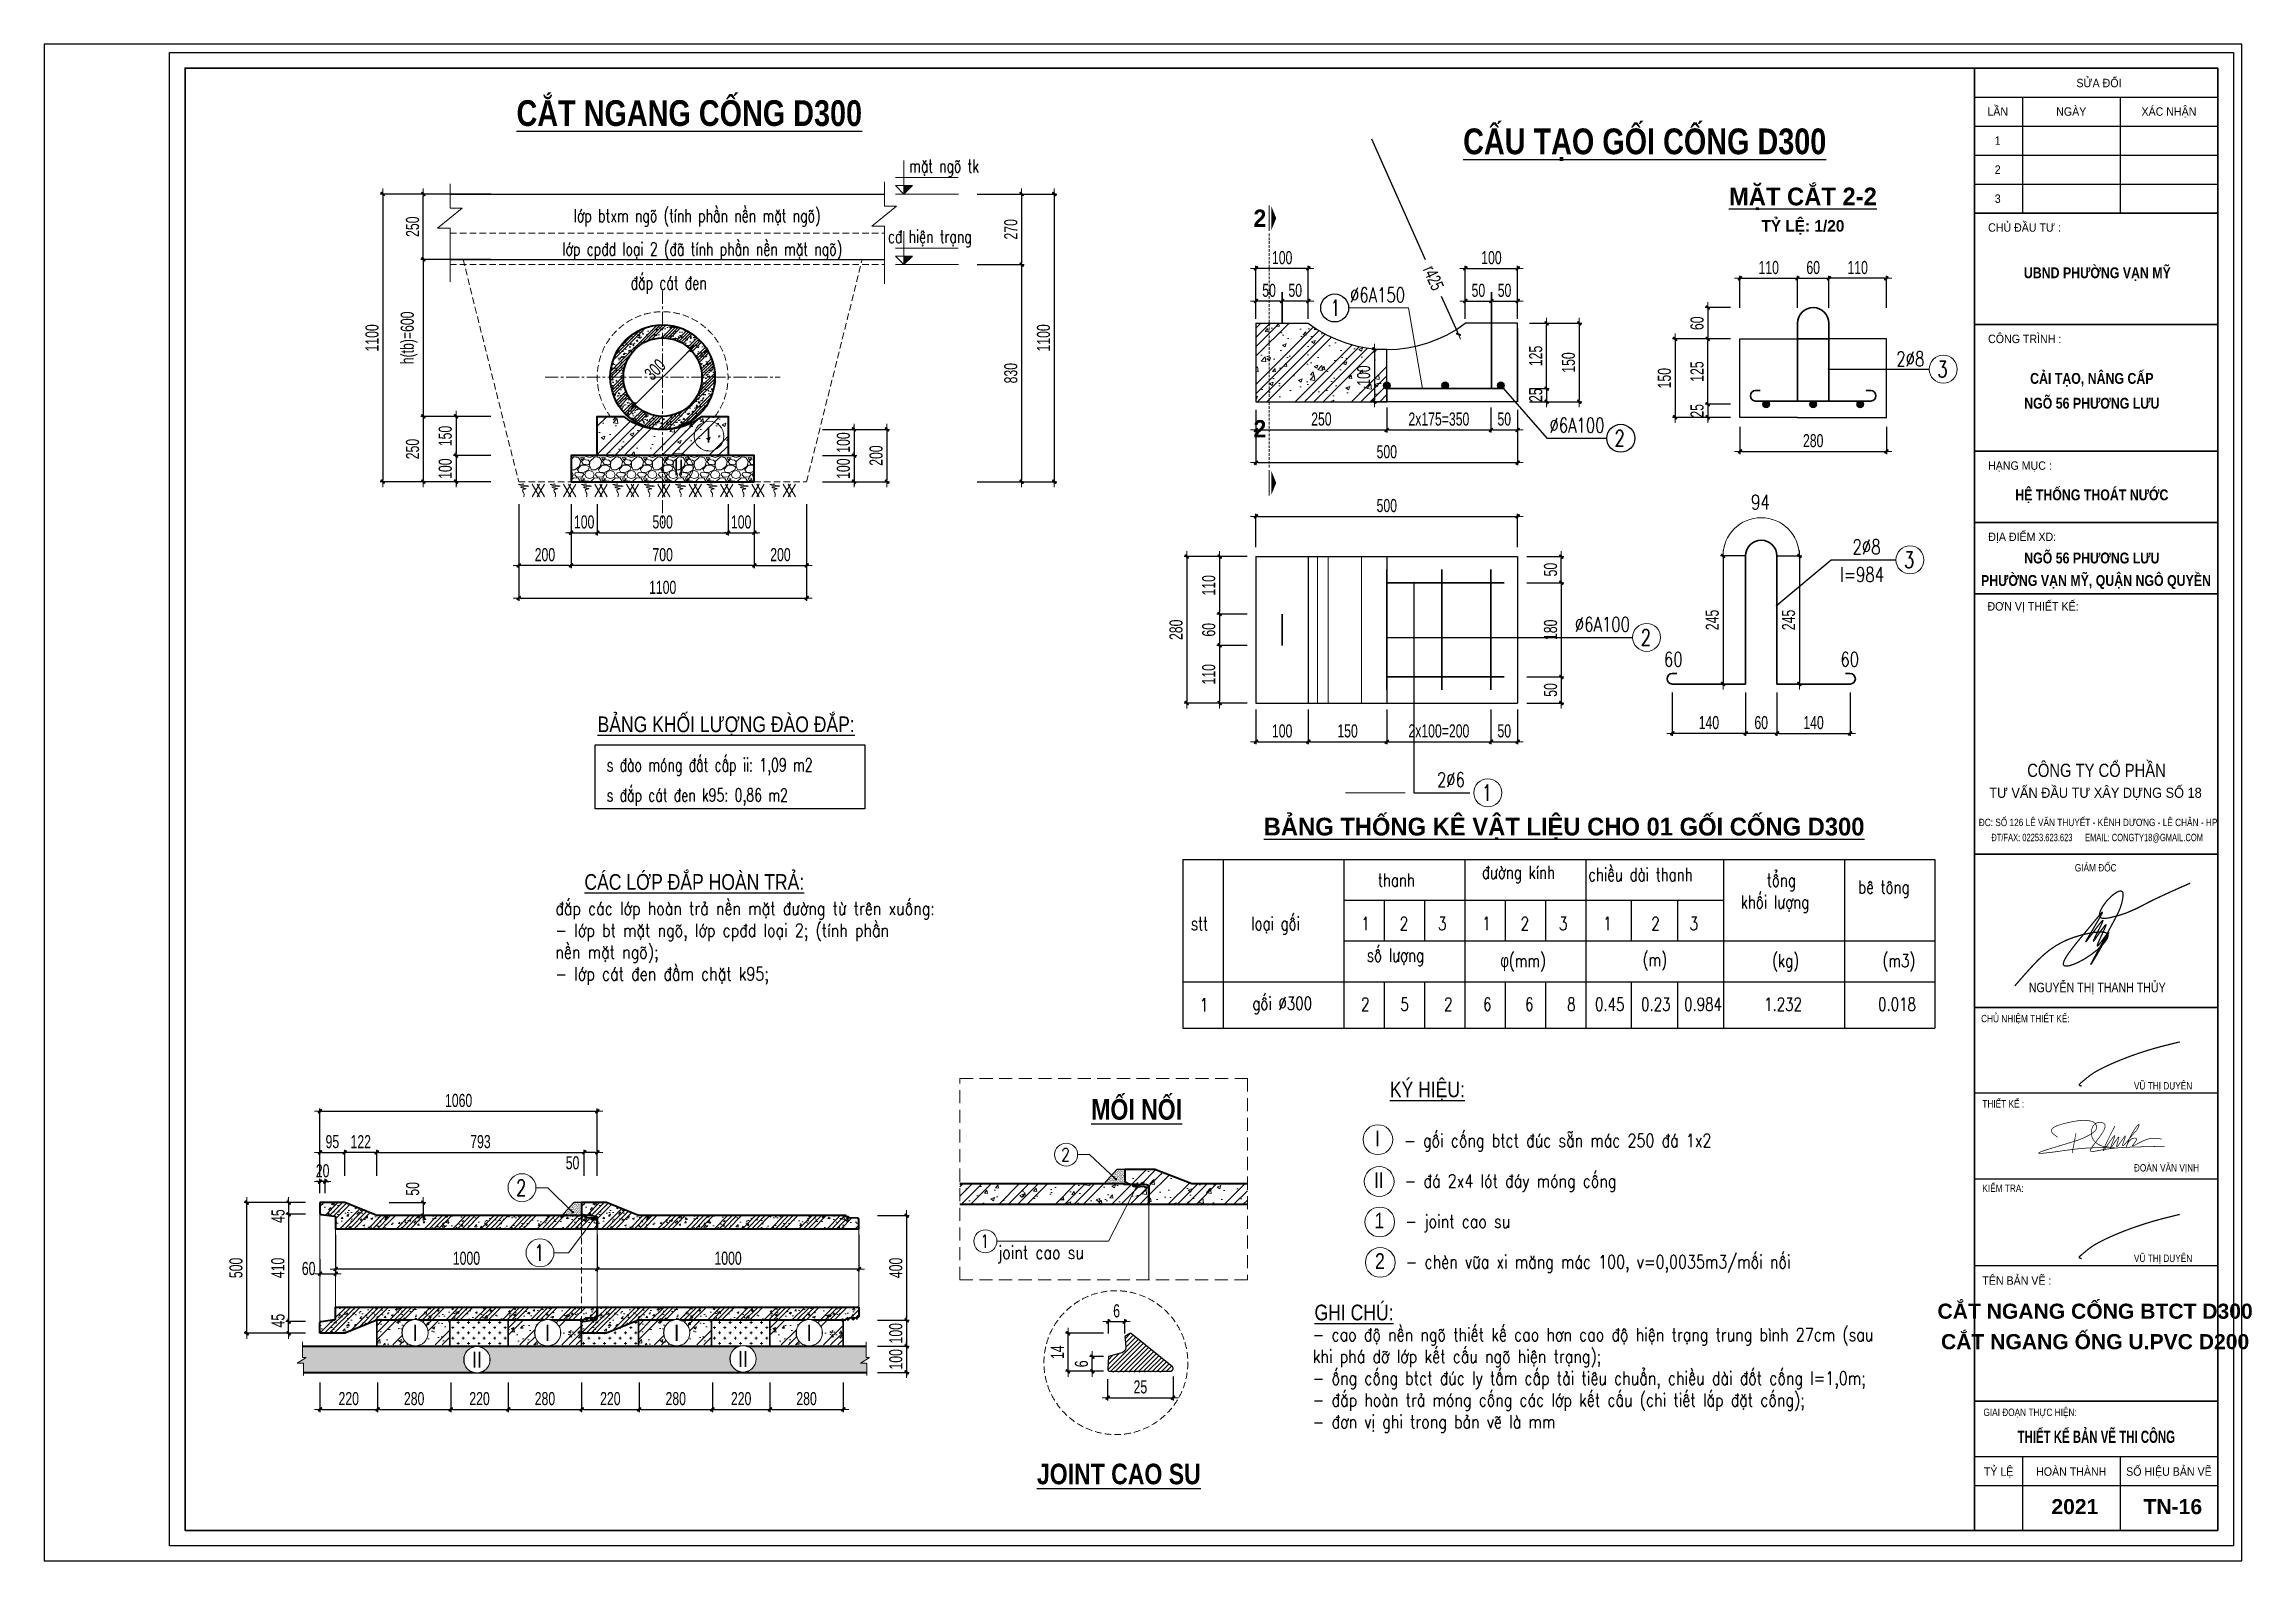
# Model space of a CAD drawing. Header units: inches. Extents: x -676 to 53517, y -16349 to 46516.
# Drawn here: x 26431 to 34870, y -3748 to 2050 of the extents above; entities that cross this region are included whole.
import ezdxf
from ezdxf.enums import TextEntityAlignment as Align

# ---------------------------------------------------------------- set-up
doc = ezdxf.new("R2010")
doc.units = ezdxf.units.IN
doc.header["$MEASUREMENT"] = 0
doc.set_wipeout_variables(frame=1)
doc.linetypes.add('CENTERX2', pattern=[4, 2.5, -0.5, 0.5, -0.5])
doc.linetypes.add('HIDDEN', pattern=[0.375, 0.25, -0.125])
for name, color, linetype, lineweight in [('2 - Text2', 2, 'Continuous', 20), ('CAT1', 2, 'Continuous', 40), ('dim', 144, 'Continuous', 13), ('ISO', 153, 'Continuous', 13), ('JOINT TAM GIAC', 151, 'Continuous', 25), ('KHUAT', 254, 'HIDDEN', 15), ('LC Dim', 8, 'Continuous', 18), ('LC Hatch', 252, 'Continuous', 9), ('LC ISO', 153, 'Continuous', 13), ('LC Khac', 4, 'Continuous', 9), ('LC MANH DUT', 35, 'HIDDEN', 5), ('LC Net dam 1', 30, 'Continuous', 30), ('LC Net dam2', 6, 'Continuous', 40), ('LC Net manh', 9, 'Continuous', 5), ('LC Net thay', 7, 'Continuous', 25), ('LC Text1', 3, 'Continuous', 20), ('LC Text2', 7, 'Continuous', 25), ('THEP', 1, 'Continuous', 35), ('THEP VONG NGOAI', 21, 'Continuous', 30), ('to', 7, 'Continuous', 15), ('truc', 1, 'CENTERX2', 15)]:
    doc.layers.add(name, color=color, linetype=linetype, lineweight=lineweight)
for name, color, linetype in [('BT7-THAY', 7, 'Continuous'), ('ENTTNTHIETKE1', 2, 'Continuous'), ('GHICHU', 7, 'Continuous'), ('KHUNGTEN', 5, 'Continuous'), ('NETTHAY', 7, 'Continuous'), ('T.bao', 6, 'Continuous'), ('TXT', 5, 'Continuous')]:
    doc.layers.add(name, color=color, linetype=linetype)
doc.styles.add('EG 1', font='')
doc.styles.add('General text 2', font='arial.ttf')
doc.styles.add('HOATBIF', font='hoatbif.shx', dxfattribs={"width": 0.7})
doc.styles.add('LC 1', font='')
doc.styles.add('LC 3', font='vnsimli.shx', dxfattribs={"width": 0.75})
doc.styles.add('LC3', font='', dxfattribs={"width": 0.8})
doc.styles.add('style1', font='')
doc.styles.add('T2', font='', dxfattribs={"width": 0.8})
doc.styles.add('THANG2', font='')
doc.styles.add('TXTDIM', font='', dxfattribs={"width": 0.7})
doc.styles.add('VnAvantH-B', font='')
doc.styles.get('EG 1').set_extended_font_data('.VnAvantH', bold=True)
doc.styles.get('LC 1').set_extended_font_data('.VnAvantH', bold=True)
doc.styles.get('LC3').set_extended_font_data('.VnArialH', bold=True)
doc.styles.get('style1').set_extended_font_data('.VnAvantH')
doc.styles.get('T2').set_extended_font_data('.VnArialH')
doc.styles.get('THANG2').set_extended_font_data('.VnHelvetInsH', bold=True)
doc.styles.get('TXTDIM').set_extended_font_data('.VnArial')
doc.styles.get('VnAvantH-B').set_extended_font_data('.VnAvantH', bold=True)
doc.dimstyles.new('1-100(1-25)', dxfattribs={"dimscale": 25, "dimtxt": 2.5, "dimasz": 0.35, "dimexe": 0.5, "dimexo": 0, "dimgap": 0.8, "dimtad": 1, "dimdec": 0, "dimzin": 0, "dimdsep": 46, "dimtxsty": 'HOATBIF', "dimblk1": 'DOT', "dimblk2": 'DOT', "dimsah": 1, "dimcen": -1, "dimdle": 1, "dimclrd": 256, "dimclre": 256, "dimclrt": 4, "dimadec": 3, "dimazin": 2, "dimtfac": 0.333333, "dimtdec": 0, "dimtix": 1, "dimtmove": 2, "dimatfit": 3, "dimldrblk": 'DOT', "dimfxl": 1, "dimtvp": 0.833333, "dimtolj": 1, "dimtzin": 0, "dimarcsym": 0})
doc.dimstyles.new('DIM 20', dxfattribs={"dimscale": 20, "dimtxt": 2, "dimasz": 0.3, "dimexe": 0.5, "dimexo": 0, "dimgap": 0.5, "dimtad": 1, "dimdec": 0, "dimzin": 12, "dimdsep": 46, "dimtxsty": 'TXTDIM', "dimblk": 'SLASH', "dimcen": 1.5, "dimclrd": 144, "dimclre": 144, "dimclrt": 1, "dimadec": 0, "dimazin": 0, "dimtfac": 1, "dimtdec": 0, "dimtix": 1, "dimtmove": 0, "dimatfit": 3, "dimldrblk": 'DOT', "dimfxl": 2, "dimtolj": 1, "dimtzin": 0, "dimlwd": 9, "dimlwe": 9, "dimarcsym": 1})
pattern_1 = [(50, (19129.8, 27182.89), (145.74774, -12.75127), [15.24, -167.64]), (355, (19129.8, 27182.89), (-28.19426, 152.8453), [12.192, -134.112]), (100.451, (19141.95, 27181.83), (117.554, 140.09335), [12.952, -142.472]), (50, (19289.8, 27342.89), (145.74774, -12.75127), [15.24, -167.64]), (355, (19289.8, 27342.89), (-28.19426, 152.8453), [12.192, -134.112]), (100.451, (19301.95, 27341.83), (117.554, 140.09335), [12.952, -142.472]), (46.1842, (19129.8, 27223.53), (216.8632, -33.6339), [22.86, -251.46]), (96.6356, (19147.87, 27220.73), (189.9234, 197.9404), [19.428, -213.708]), (351.184, (19129.8, 27223.53), (189.9237, 197.9401), [18.288, -201.168]), (46.1842, (19289.8, 27383.53), (216.8632, -33.6339), [22.86, -251.46]), (96.6356, (19307.87, 27380.73), (189.9234, 197.9404), [19.428, -213.708]), (351.184, (19289.8, 27383.53), (189.9237, 197.9401), [18.288, -201.168]), (21, (19150.12, 27213.37), (121.2919, -81.8124), [15.24, -167.64]), (326, (19150.12, 27213.37), (49.4416, 147.3504), [12.192, -134.112]), (71.4514, (19160.23, 27206.55), (170.7332, 65.5383), [12.952, -142.472]), (21, (19310.12, 27373.37), (121.2919, -81.8124), [15.24, -167.64]), (326, (19310.12, 27373.37), (49.4416, 147.3504), [12.192, -134.112]), (71.4514, (19320.23, 27366.55), (170.7332, 65.5383), [12.952, -142.472]), (37.5, (19129.8, 27182.89), (2.47088, 67.64403), [0, -132.4864, 0, -136.144, 0, -134.62]), (7.5, (19129.8, 27182.89), (53.45573, 80.14446), [0, -77.6224, 0, -129.4384, 0, -51.308]), (327.5, (19084.486, 27182.89), (108.47248, -4.582995), [0, -50.8, 0, -158.496, 0, -210.312]), (317.5, (19064.17, 27182.89), (118.50335, 20.3412), [0, -66.04, 0, -105.2576, 0, -149.352]), (45, (19129.8, 27182.89), (-107.7631, 107.7631), []), (45, (19165.72, 27182.89), (-107.7631, 107.7631), []), (45, (19201.64, 27182.89), (-107.7631, 107.7631), []), (45, (19237.56, 27182.89), (-107.7631, 107.7631), [])]
pattern_2 = [(50, (23596.92, 26855.58), (109.3108, -9.56345), [11.43, -125.73]), (355, (23596.92, 26855.58), (-21.1457, 114.634), [9.144, -100.584]), (100.451, (23606.03, 26854.78), (88.1655, 105.07), [9.714, -106.854]), (50, (23716.92, 26975.58), (109.3108, -9.56345), [11.43, -125.73]), (355, (23716.92, 26975.58), (-21.1457, 114.634), [9.144, -100.584]), (100.451, (23726.03, 26974.78), (88.1655, 105.07), [9.714, -106.854]), (46.1842, (23596.92, 26886.06), (162.6474, -25.2254), [17.145, -188.595]), (96.6356, (23610.48, 26883.96), (142.4425, 148.4553), [14.571, -160.281]), (351.184, (23596.92, 26886.06), (142.4428, 148.4551), [13.716, -150.876]), (46.1842, (23716.92, 27006.06), (162.6474, -25.2254), [17.145, -188.595]), (96.6356, (23730.48, 27003.96), (142.4425, 148.4553), [14.571, -160.281]), (351.184, (23716.92, 27006.06), (142.4428, 148.4551), [13.716, -150.876]), (21, (23612.16, 26878.44), (90.96893, -61.3593), [11.43, -125.73]), (326, (23612.16, 26878.44), (37.0812, 110.5128), [9.144, -100.584]), (71.4514, (23619.74, 26873.32), (128.0499, 49.1537), [9.714, -106.854]), (21, (23732.16, 26998.44), (90.96893, -61.3593), [11.43, -125.73]), (326, (23732.16, 26998.44), (37.0812, 110.5128), [9.144, -100.584]), (71.4514, (23739.74, 26993.32), (128.0499, 49.1537), [9.714, -106.854]), (37.5, (23596.92, 26855.578), (1.85316, 50.733023), [0, -99.3648, 0, -102.108, 0, -100.965]), (7.5, (23596.92, 26855.58), (40.0918, 60.10834), [0, -58.2168, 0, -97.0788, 0, -38.481]), (327.5, (23562.937, 26855.58), (81.354357, -3.437246), [0, -38.1, 0, -118.872, 0, -157.734]), (317.5, (23547.7, 26855.58), (88.87751, 15.2559), [0, -49.53, 0, -78.9432, 0, -112.014]), (45, (23596.92, 26855.58), (-80.8223, 80.8223), []), (45, (23623.86, 26855.58), (-80.8223, 80.8223), []), (45, (23650.8, 26855.58), (-80.8223, 80.8223), []), (45, (23677.74, 26855.58), (-80.8223, 80.8223), [])]
pattern_3 = [(50, (24596.92, 26855.58), (109.3108, -9.56345), [11.43, -125.73]), (355, (24596.92, 26855.58), (-21.1457, 114.634), [9.144, -100.584]), (100.451, (24606.03, 26854.78), (88.1655, 105.07), [9.714, -106.854]), (50, (24716.92, 26975.58), (109.3108, -9.56345), [11.43, -125.73]), (355, (24716.92, 26975.58), (-21.1457, 114.634), [9.144, -100.584]), (100.451, (24726.03, 26974.78), (88.1655, 105.07), [9.714, -106.854]), (46.1842, (24596.92, 26886.06), (162.6474, -25.2254), [17.145, -188.595]), (96.6356, (24610.48, 26883.96), (142.4425, 148.4553), [14.571, -160.281]), (351.184, (24596.92, 26886.06), (142.4428, 148.4551), [13.716, -150.876]), (46.1842, (24716.92, 27006.06), (162.6474, -25.2254), [17.145, -188.595]), (96.6356, (24730.48, 27003.96), (142.4425, 148.4553), [14.571, -160.281]), (351.184, (24716.92, 27006.06), (142.4428, 148.4551), [13.716, -150.876]), (21, (24612.16, 26878.44), (90.96893, -61.3593), [11.43, -125.73]), (326, (24612.16, 26878.44), (37.0812, 110.5128), [9.144, -100.584]), (71.4514, (24619.74, 26873.32), (128.0499, 49.1537), [9.714, -106.854]), (21, (24732.16, 26998.44), (90.96893, -61.3593), [11.43, -125.73]), (326, (24732.16, 26998.44), (37.0812, 110.5128), [9.144, -100.584]), (71.4514, (24739.74, 26993.32), (128.0499, 49.1537), [9.714, -106.854]), (37.5, (24596.92, 26855.578), (1.85316, 50.733023), [0, -99.3648, 0, -102.108, 0, -100.965]), (7.5, (24596.92, 26855.58), (40.0918, 60.10834), [0, -58.2168, 0, -97.0788, 0, -38.481]), (327.5, (24562.937, 26855.58), (81.354357, -3.437246), [0, -38.1, 0, -118.872, 0, -157.734]), (317.5, (24547.7, 26855.58), (88.87751, 15.2559), [0, -49.53, 0, -78.9432, 0, -112.014]), (45, (24596.92, 26855.58), (-80.8223, 80.8223), []), (45, (24623.86, 26855.58), (-80.8223, 80.8223), []), (45, (24650.8, 26855.58), (-80.8223, 80.8223), []), (45, (24677.74, 26855.58), (-80.8223, 80.8223), [])]

msp = doc.modelspace()

# ---------------------------------------------------------------- texts
at = {"layer": 'GHICHU', "color": 0, "style": 'THANG2'}
for s, height, p in [('c¾t ngang cèng btct d300', 57.717, (34271.1, -2822.3, 0)), ('c¾t ngang èng u.pvc d200', 57.717, (34271.1, -2938.7, 0)), ('2021', 57.72, (34193.7, -3569.4, 0)), ('TN-16', 57.72, (34568.2, -3569.4, 0))]:
    msp.add_text(s, height=height, dxfattribs=at).set_placement(p, align=Align.CENTER)
at = {"layer": 'LC Text1', "color": 3, "style": 'LC 3', "width": 0.7}
for s, p in [('líp btxm ngâ (tÝnh phÇn nÒn mÆt ngâ)', (29399, 1370)), ('líp cp®d lo¹i 2 (®· tÝnh phÇn nÒn mÆt ngâ)', (29481.5, 1242.5)), ('®¾p c¸t ®en', (28964, 1113))]:
    msp.add_text(s, height=50, dxfattribs=at).set_placement(p, align=Align.RIGHT)
at = {"layer": 'LC Text1', "color": 3, "style": 'LC 3'}
for s, width, p in [('s ®µo mãng ®Êt cÊp ii: 1,09 m2', 0.7, (28581.3, -729.7)), ('s ®¾p c¸t ®en k95: 0,86 m2', 0.7, (28581.3, -845.1)), ('- gèi cèng btct ®óc s½n m¸c 250 ®¸ 1x2', 0.8, (31630, -2165.9)), ('- ®¸ 2x4 lãt ®¸y mãng cèng', 0.8, (31632, -2320.5)), ('- joint cao su', 0.8, (31634, -2475.1)), ('joint cao su', 0.8, (30076.4, -2593.8)), ('- chÌn v÷a xi m¨ng m¸c 100, v=0,0035m3/mèi nèi', 0.8, (31636.1, -2629.7))]:
    msp.add_text(s, height=50, dxfattribs=dict(at, width=width)).set_placement(p)
at = {"layer": 'LC Text1', "style": 'LC 3', "width": 0.75}
for s, p in [('2', (31465.2, -1645, 0)), ('5', (31615.5, -1645, 0)), ('2', (31782.5, -1645, 0)), ('6', (31931.6, -1645, 0)), ('6', (32092.1, -1645, 0)), ('8', (32252.7, -1645, 0)), ('0.45', (32359.7, -1645, 0)), ('0.23', (32535.6, -1645, 0)), ('0.984', (32700, -1645, 0)), ('1.232', (33005.8, -1645, 0)), ('0.018', (33441.6, -1645, 0))]:
    msp.add_text(s, height=50, dxfattribs=at).set_placement(p)
at = {"layer": 'LC Text1', "char_height": 50, "width": 725.023, "attachment_point": 1, "style": 'LC 3'}
for s, insert in [('®\xadêng kÝnh', (31926.9, -1090.5, 0)), ('chiÒu dµi thanh', (32334.1, -1099.1, 0)), ('thanh', (31529.4, -1120.1, 0)), ('\\pi294.21;tæng \\P\\pi194.21;khèi l\xadîng', (32722, -1120.5, 0)), ('bª t«ng', (33365.8, -1146.8, 0)), ('stt', (30814.9, -1286.3, 0)), ('lo¹i gèi', (31045.2, -1286.3, 0)), ('1', (31466.3, -1286.3, 0)), ('2', (31612.9, -1286.3, 0)), ('3', (31759.4, -1286.3, 0)), ('1', (31928.6, -1286.3, 0)), ('2', (32075.2, -1286.3, 0)), ('3', (32221.7, -1286.3, 0)), ('1', (32390.9, -1286.3, 0)), ('2', (32574.7, -1286.3, 0)), ('3', (32721.2, -1286.3, 0)), ('sè l\xadîng', (31487.3, -1407.3, 0)), ('{\\fSymbol|b0|i0|c2|p18;f}(mm)', (31997.7, -1428, 0)), ('(m)', (32541.4, -1424.2, 0)), ('(kg)', (33036.3, -1428, 0)), ('(m3)', (33458.3, -1428, 0)), ('1', (30848.6, -1597.3, 0)), ('gèi %%C300', (31049.7, -1591.5, 0))]:
    msp.add_mtext(s, dxfattribs=dict(at, insert=insert))
at = {"layer": 'LC Text1', "color": 3, "attachment_point": 1, "rotation": 359.99922, "style": 'LC 3'}
for s, insert, char_height, width in [('{\\W0.8;®¾p c¸c líp hoµn tr¶ nÒn mÆt ®\xadêng tõ trªn xuèng:\\P- líp bt mÆt ngâ, líp cp®d lo¹i 2; (tÝnh phÇn nÒn mÆt ngâ);\\P- líp c¸t ®en ®Çm chÆt k95;}', (28385.3, -1228.7), 50.002, 1507.031), ('{\\W0.8;- cao ®é nÒn ngâ thiÕt kÕ cao h¬n cao ®é hiÖn tr¹ng trung b×nh 27cm (sau khi ph¸ dì líp kÕt cÊu ngâ hiÖn tr¹ng);\\P- èng cèng btct ®óc ly tÊm cÊp t¶i tiªu chuÈn, chiÒu dµi ®èt cèng l=1,0m;\\P- ®¾p hoµn tr¶ mãng cèng c¸c líp kÕt cÊu (chi tiÕt l¾p ®Æt cèng);\\P- ®¬n vÞ ghi trong b¶n vÏ lµ mm}', (31280.5, -2857.8), 50, 2430.024)]:
    msp.add_mtext(s, dxfattribs=dict(at, insert=insert, char_height=char_height, width=width))
at = {"layer": 'LC Text2', "linetype": 'ByBlock', "style": 'LC 3', "width": 0.75}
for s, p in [('%%C6A150', (31422.9, 1064, 0)), ('2%%C8', (33511.2, 819.4, 0)), ('%%C6A100', (32185.1, 565.9, 0)), ('2%%C8', (33343.8, 101, 0)), ('l=984 ', (33296.3, -5, 0)), ('%%C6A100', (32282.2, -195.3, 0)), ('2%%C6', (31755.3, -789.4, 0))]:
    msp.add_text(s, height=55.56, dxfattribs=at).set_placement(p)
at = {"layer": 'LC Text2', "ltscale": 100, "style": 'LC 3', "width": 0.75}
for s, height, p in [('1', 61.1, (31367.3, 1041.8, 0)), ('3', 61.1, (33687.6, 807.7, 0)), ('2', 61.1, (32453.6, 543.7, 0)), ('3', 61.1, (33560.2, 78.8, 0)), ('2', 61.1, (32553.7, -217.5, 0)), ('1', 61.1, (31946.8, -811.6, 0)), ('2', 50.1, (30335.5, -2194.9)), ('2', 61.1, (28254.8, -2321.3, 0)), ('1', 50.1, (30026.8, -2526.1)), ('1', 61.1, (28323.7, -2570.3, 0))]:
    msp.add_text(s, height=height, dxfattribs=at).set_placement(p, align=Align.MIDDLE_CENTER)
at = {"layer": 'LC Text2', "style": 'T2', "width": 0.8}
for s, p in [('i', (28961.8, 526.9)), ('ii', (28837.8, 402.2)), ('%%Ub¶ng khèi l\xadîng ®µo ®¾p:', (28546.8, -579.8)), ('%%Uký hiÖu:', (31575.5, -1975.5)), ('i', (31518.8, -2162.7)), ('ii', (31514.5, -2322.7)), ('1', (31516.5, -2477.3)), ('2', (31518.5, -2631.9))]:
    msp.add_text(s, height=60, dxfattribs=at).set_placement(p)
for s, height, p in [('%%Uc¸c líp ®¾p hoµn tr¶:', 60.002, (28496.5, -1182.5)), ('%%Ughi chó:', 60, (31287.4, -2828.4, 0))]:
    msp.add_text(s, height=height, rotation=359.99922, dxfattribs=at).set_placement(p)
at = {"layer": 'LC Text2', "linetype": 'ByBlock', "char_height": 55.56, "width": 209.214, "attachment_point": 1, "style": 'LC 3'}
for s, insert in [('94', (32956, 327.2, 0)), ('60', (32623, -273.6, 0)), ('60', (33297.5, -273.6, 0))]:
    msp.add_mtext(s, dxfattribs=dict(at, insert=insert))

# ---------------------------------------------------------------- blocks, each defined once
blk = doc.blocks.new('_Dot')
at = {"color": 0, "linetype": 'ByBlock', "lineweight": -2}
blk.add_line((-0.5, 0), (-1, 0), dxfattribs=at)
at = {"color": 0, "linetype": 'ByBlock', "const_width": 0.5}
blk.add_lwpolyline([(-0.25, 0, 1), (0.25, 0, 1)], format="xyb", close=True, dxfattribs=at)
blk = doc.blocks.new('SLASH')
at = {"layer": 'dim', "color": 16, "linetype": 'Continuous'}
for p, q in [((-1.2, 0), (1.2, 0)), ((-0.6, -0.6), (0.6, 0.6))]:
    blk.add_line(p, q, dxfattribs=at)
blk = doc.blocks.new('TIEUDE1')
at = {"layer": '2 - Text2', "color": 7, "style": 'EG 1'}
blk.add_attdef('TIªU§Ò', text='', height=5, dxfattribs=at).set_placement((0, 0), align=Align.BOTTOM_CENTER)
blk.add_attdef('TL', text='', height=3, dxfattribs=at).set_placement((0, -2), align=Align.TOP_CENTER)
blk = doc.blocks.new('DOT')
at = {"layer": 'LC Dim'}
blk.add_line((-3, 0), (3, 0), dxfattribs=at)
at = {"layer": 'LC Dim', "color": 4}
blk.add_line((-1, -1), (1, 1), dxfattribs=at)
blk.add_lwpolyline([(0.5, 1), (-1, -0.5), (-0.5, -1), (1, 0.5)], close=True, dxfattribs=at)
blk = doc.blocks.new('*D750')
at = {"layer": 'Defpoints', "color": 0, "ltscale": 2, "transparency": 16777216}
for p in [(27205.6, -2378), (27430.5, -2378), (27430.5, -2878)]:
    blk.add_point(p, dxfattribs=at)
at = {"layer": 'LC Dim', "lineweight": -2, "ltscale": 2, "transparency": 16777216}
for p, q in [((27430.5, -2378), (27195.6, -2378)), ((27205.6, -2871), (27205.6, -2385)), ((27430.5, -2878), (27195.6, -2878))]:
    blk.add_line(p, q, dxfattribs=at)
at = {"layer": 'LC Dim', "lineweight": -2, "ltscale": 2, "transparency": 16777216, "xscale": 7, "yscale": 7, "zscale": 7}
for p, rotation in [((27205.6, -2378), 90), ((27205.6, -2878), 270)]:
    blk.add_blockref('DOT', p, dxfattribs=dict(at, rotation=rotation))
at = {"layer": 'LC Dim', "color": 4, "ltscale": 2, "transparency": 16777216, "insert": (27164.6, -2628), "char_height": 50, "attachment_point": 5, "rotation": 90, "style": 'HOATBIF'}
blk.add_mtext('\\A1;500', dxfattribs=at)
blk = doc.blocks.new('*D751')
at = {"layer": 'Defpoints', "color": 0, "ltscale": 2, "transparency": 16777216}
for p in [(27545.6, -2501.9), (28545.6, -2501.9), (27545.6, -2632.2)]:
    blk.add_point(p, dxfattribs=at)
at = {"layer": 'LC Dim', "lineweight": -2, "ltscale": 2, "transparency": 16777216}
for p, q in [((27545.6, -2501.9), (27545.6, -2642.2)), ((28545.6, -2501.9), (28545.6, -2642.2)), ((28538.6, -2632.2), (27552.6, -2632.2))]:
    blk.add_line(p, q, dxfattribs=at)
at = {"layer": 'LC Dim', "lineweight": -2, "ltscale": 2, "transparency": 16777216, "xscale": 7, "yscale": 7, "zscale": 7, "rotation": 180}
blk.add_blockref('DOT', (27545.6, -2632.2), dxfattribs=at)
at = {"layer": 'LC Dim', "lineweight": -2, "ltscale": 2, "transparency": 16777216, "xscale": 7, "yscale": 7, "zscale": 7}
blk.add_blockref('DOT', (28545.6, -2632.2), dxfattribs=at)
at = {"layer": 'LC Dim', "color": 4, "ltscale": 2, "transparency": 16777216, "insert": (28045.6, -2591.2), "char_height": 50, "attachment_point": 5, "style": 'HOATBIF'}
blk.add_mtext('\\A1;1000', dxfattribs=at)
blk = doc.blocks.new('*D752')
at = {"layer": 'Defpoints', "color": 0, "ltscale": 2, "transparency": 16777216}
for p in [(27485.6, -2594.4), (27545.6, -2594.4), (27545.6, -2650.6)]:
    blk.add_point(p, dxfattribs=at)
at = {"layer": 'LC Dim', "lineweight": -2, "ltscale": 2, "transparency": 16777216}
for p, q in [((27485.6, -2594.4), (27485.6, -2660.6)), ((27545.6, -2594.4), (27545.6, -2660.6)), ((27492.6, -2650.6), (27538.6, -2650.6))]:
    blk.add_line(p, q, dxfattribs=at)
at = {"layer": 'LC Dim', "lineweight": -2, "ltscale": 2, "transparency": 16777216, "xscale": 7, "yscale": 7, "zscale": 7, "rotation": 180}
blk.add_blockref('DOT', (27485.6, -2650.6), dxfattribs=at)
at = {"layer": 'LC Dim', "lineweight": -2, "ltscale": 2, "transparency": 16777216, "xscale": 7, "yscale": 7, "zscale": 7}
blk.add_blockref('DOT', (27545.6, -2650.6), dxfattribs=at)
at = {"layer": 'LC Dim', "color": 4, "ltscale": 2, "transparency": 16777216, "insert": (27442.3, -2630.6), "char_height": 50, "attachment_point": 5, "style": 'HOATBIF'}
blk.add_mtext('\\A1;60', dxfattribs=at)
blk = doc.blocks.new('*D753')
at = {"layer": 'Defpoints', "color": 0, "ltscale": 2, "transparency": 16777216}
for p in [(27485.6, -2298), (27485.6, -2341.7), (27506, -2341.7)]:
    blk.add_point(p, dxfattribs=at)
at = {"layer": 'LC Dim', "lineweight": -2, "ltscale": 2, "transparency": 16777216}
for p, q in [((27478.6, -2298), (27471.6, -2298)), ((27485.6, -2341.7), (27485.6, -2288)), ((27506, -2298), (27485.6, -2298)), ((27506, -2341.7), (27506, -2288)), ((27513, -2298), (27520, -2298))]:
    blk.add_line(p, q, dxfattribs=at)
at = {"layer": 'LC Dim', "lineweight": -2, "ltscale": 2, "transparency": 16777216, "xscale": 7, "yscale": 7, "zscale": 7}
blk.add_blockref('DOT', (27485.6, -2298), dxfattribs=at)
at = {"layer": 'LC Dim', "lineweight": -2, "ltscale": 2, "transparency": 16777216, "xscale": 7, "yscale": 7, "zscale": 7, "rotation": 180}
blk.add_blockref('DOT', (27506, -2298), dxfattribs=at)
at = {"layer": 'LC Dim', "color": 4, "ltscale": 2, "transparency": 16777216, "insert": (27495.8, -2257), "char_height": 50, "attachment_point": 5, "style": 'HOATBIF'}
blk.add_mtext('\\A1;20', dxfattribs=at)
blk = doc.blocks.new('*D754')
at = {"layer": 'Defpoints', "color": 0, "ltscale": 2, "transparency": 16777216}
for p in [(27365.6, -2423), (27430.5, -2378), (27430.5, -2423)]:
    blk.add_point(p, dxfattribs=at)
at = {"layer": 'LC Dim', "lineweight": -2, "ltscale": 2, "transparency": 16777216}
for p, q in [((27430.5, -2378), (27355.6, -2378)), ((27430.5, -2423), (27355.6, -2423)), ((27365.6, -2371), (27365.6, -2364)), ((27365.6, -2378), (27365.6, -2423)), ((27365.6, -2430), (27365.6, -2437))]:
    blk.add_line(p, q, dxfattribs=at)
at = {"layer": 'LC Dim', "lineweight": -2, "ltscale": 2, "transparency": 16777216, "xscale": 7, "yscale": 7, "zscale": 7}
for p, rotation in [((27365.6, -2378), 270), ((27365.6, -2423), 90)]:
    blk.add_blockref('DOT', p, dxfattribs=dict(at, rotation=rotation))
at = {"layer": 'LC Dim', "color": 4, "ltscale": 2, "transparency": 16777216, "insert": (27325.6, -2430), "char_height": 50, "attachment_point": 5, "rotation": 90, "style": 'HOATBIF'}
blk.add_mtext('\\A1;45', dxfattribs=at)
blk = doc.blocks.new('*D755')
at = {"layer": 'Defpoints', "color": 0, "ltscale": 2, "transparency": 16777216}
for p in [(27365.6, -2833), (27430.5, -2833), (27430.5, -2878)]:
    blk.add_point(p, dxfattribs=at)
at = {"layer": 'LC Dim', "lineweight": -2, "ltscale": 2, "transparency": 16777216}
for p, q in [((27430.5, -2833), (27355.6, -2833)), ((27365.6, -2826), (27365.6, -2819)), ((27365.6, -2878), (27365.6, -2833)), ((27430.5, -2878), (27355.6, -2878)), ((27365.6, -2885), (27365.6, -2892))]:
    blk.add_line(p, q, dxfattribs=at)
at = {"layer": 'LC Dim', "lineweight": -2, "ltscale": 2, "transparency": 16777216, "xscale": 7, "yscale": 7, "zscale": 7}
for p, rotation in [((27365.6, -2833), 270), ((27365.6, -2878), 90)]:
    blk.add_blockref('DOT', p, dxfattribs=dict(at, rotation=rotation))
at = {"layer": 'LC Dim', "color": 4, "ltscale": 2, "transparency": 16777216, "insert": (27325.6, -2829.6), "char_height": 50, "attachment_point": 5, "rotation": 90, "style": 'HOATBIF'}
blk.add_mtext('\\A1;45', dxfattribs=at)
blk = doc.blocks.new('*D756')
at = {"layer": 'Defpoints', "color": 0, "ltscale": 2, "transparency": 16777216}
for p in [(27430.5, -2423), (27365.6, -2833), (27430.5, -2833)]:
    blk.add_point(p, dxfattribs=at)
at = {"layer": 'LC Dim', "lineweight": -2, "ltscale": 2, "transparency": 16777216}
for p, q in [((27430.5, -2423), (27355.6, -2423)), ((27365.6, -2430), (27365.6, -2826)), ((27430.5, -2833), (27355.6, -2833))]:
    blk.add_line(p, q, dxfattribs=at)
at = {"layer": 'LC Dim', "lineweight": -2, "ltscale": 2, "transparency": 16777216, "xscale": 7, "yscale": 7, "zscale": 7}
for p, rotation in [((27365.6, -2423), 90), ((27365.6, -2833), 270)]:
    blk.add_blockref('DOT', p, dxfattribs=dict(at, rotation=rotation))
at = {"layer": 'LC Dim', "color": 4, "ltscale": 2, "transparency": 16777216, "insert": (27324.6, -2628), "char_height": 50, "attachment_point": 5, "rotation": 90, "style": 'HOATBIF'}
blk.add_mtext('\\A1;410', dxfattribs=at)
blk = doc.blocks.new('*D757')
at = {"layer": 'Defpoints', "color": 0, "ltscale": 2, "transparency": 16777216}
for p in [(28545.6, -2501.9), (29545.6, -2501.9), (28545.6, -2632.2)]:
    blk.add_point(p, dxfattribs=at)
at = {"layer": 'LC Dim', "lineweight": -2, "ltscale": 2, "transparency": 16777216}
for p, q in [((28545.6, -2501.9), (28545.6, -2642.2)), ((29545.6, -2501.9), (29545.6, -2642.2)), ((29538.6, -2632.2), (28552.6, -2632.2))]:
    blk.add_line(p, q, dxfattribs=at)
at = {"layer": 'LC Dim', "lineweight": -2, "ltscale": 2, "transparency": 16777216, "xscale": 7, "yscale": 7, "zscale": 7, "rotation": 180}
blk.add_blockref('DOT', (28545.6, -2632.2), dxfattribs=at)
at = {"layer": 'LC Dim', "lineweight": -2, "ltscale": 2, "transparency": 16777216, "xscale": 7, "yscale": 7, "zscale": 7}
blk.add_blockref('DOT', (29545.6, -2632.2), dxfattribs=at)
at = {"layer": 'LC Dim', "color": 4, "ltscale": 2, "transparency": 16777216, "insert": (29045.6, -2591.2), "char_height": 50, "attachment_point": 5, "style": 'HOATBIF'}
blk.add_mtext('\\A1;1000', dxfattribs=at)
blk = doc.blocks.new('*D758')
at = {"layer": 'Defpoints', "color": 0, "ltscale": 2, "transparency": 16777216}
for p in [(30345.2, -2877.8), (30480.4, -2877.8), (30480.4, -3022.8)]:
    blk.add_point(p, dxfattribs=at)
at = {"layer": 'LC Dim', "lineweight": -2, "ltscale": 2, "transparency": 16777216}
for p, q in [((30480.4, -2877.8), (30335.2, -2877.8)), ((30345.2, -3015.8), (30345.2, -2884.8)), ((30480.4, -3022.8), (30335.2, -3022.8))]:
    blk.add_line(p, q, dxfattribs=at)
at = {"layer": 'LC Dim', "lineweight": -2, "ltscale": 2, "transparency": 16777216, "xscale": 7, "yscale": 7, "zscale": 7}
for p, rotation in [((30345.2, -2877.8), 90), ((30345.2, -3022.8), 270)]:
    blk.add_blockref('DOT', p, dxfattribs=dict(at, rotation=rotation))
at = {"layer": 'LC Dim', "color": 4, "ltscale": 2, "transparency": 16777216, "insert": (30304.2, -2950.3), "char_height": 50, "attachment_point": 5, "rotation": 90, "style": 'HOATBIF'}
blk.add_mtext('\\A1;14', dxfattribs=at)
blk = doc.blocks.new('*D759')
at = {"layer": 'Defpoints', "color": 0, "ltscale": 2, "transparency": 16777216}
for p in [(30437.7, -2966.9), (30480.4, -2966.9), (30480.4, -3022.8)]:
    blk.add_point(p, dxfattribs=at)
at = {"layer": 'LC Dim', "lineweight": -2, "ltscale": 2, "transparency": 16777216}
for p, q in [((30480.4, -2966.9), (30427.7, -2966.9)), ((30480.4, -3022.8), (30427.7, -3022.8)), ((30437.7, -3015.8), (30437.7, -2973.9))]:
    blk.add_line(p, q, dxfattribs=at)
at = {"layer": 'LC Dim', "lineweight": -2, "ltscale": 2, "transparency": 16777216, "xscale": 7, "yscale": 7, "zscale": 7}
for p, rotation in [((30437.7, -2966.9), 90), ((30437.7, -3022.8), 270)]:
    blk.add_blockref('DOT', p, dxfattribs=dict(at, rotation=rotation))
at = {"layer": 'LC Dim', "color": 4, "ltscale": 2, "transparency": 16777216, "insert": (30396.7, -2994.8), "char_height": 50, "attachment_point": 5, "rotation": 90, "style": 'HOATBIF'}
blk.add_mtext('\\A1;6', dxfattribs=at)
blk = doc.blocks.new('*D760')
at = {"layer": 'Defpoints', "color": 0, "ltscale": 2, "transparency": 16777216}
for p in [(30496.6, -3053), (30746.6, -3043.7), (30746.6, -3124.3)]:
    blk.add_point(p, dxfattribs=at)
at = {"layer": 'LC Dim', "lineweight": -2, "ltscale": 2, "transparency": 16777216}
for p, q in [((30496.6, -3053), (30496.6, -3134.3)), ((30746.6, -3043.7), (30746.6, -3134.3)), ((30503.6, -3124.3), (30739.6, -3124.3))]:
    blk.add_line(p, q, dxfattribs=at)
at = {"layer": 'LC Dim', "lineweight": -2, "ltscale": 2, "transparency": 16777216, "xscale": 7, "yscale": 7, "zscale": 7, "rotation": 180}
blk.add_blockref('DOT', (30496.6, -3124.3), dxfattribs=at)
at = {"layer": 'LC Dim', "lineweight": -2, "ltscale": 2, "transparency": 16777216, "xscale": 7, "yscale": 7, "zscale": 7}
blk.add_blockref('DOT', (30746.6, -3124.3), dxfattribs=at)
at = {"layer": 'LC Dim', "color": 4, "ltscale": 2, "transparency": 16777216, "insert": (30621.6, -3083.3), "char_height": 50, "attachment_point": 5, "style": 'HOATBIF'}
blk.add_mtext('\\A1;25', dxfattribs=at)
blk = doc.blocks.new('*D761')
at = {"layer": 'Defpoints', "color": 0, "ltscale": 2, "transparency": 16777216}
for p in [(30562, -2833.4), (30499.4, -2879.1), (30562, -2879.1)]:
    blk.add_point(p, dxfattribs=at)
at = {"layer": 'LC Dim', "lineweight": -2, "ltscale": 2, "transparency": 16777216}
for p, q in [((30499.4, -2879.1), (30499.4, -2823.4)), ((30506.4, -2833.4), (30555, -2833.4)), ((30562, -2879.1), (30562, -2823.4))]:
    blk.add_line(p, q, dxfattribs=at)
at = {"layer": 'LC Dim', "lineweight": -2, "ltscale": 2, "transparency": 16777216, "xscale": 7, "yscale": 7, "zscale": 7, "rotation": 180}
blk.add_blockref('DOT', (30499.4, -2833.4), dxfattribs=at)
at = {"layer": 'LC Dim', "lineweight": -2, "ltscale": 2, "transparency": 16777216, "xscale": 7, "yscale": 7, "zscale": 7}
blk.add_blockref('DOT', (30562, -2833.4), dxfattribs=at)
at = {"layer": 'LC Dim', "color": 4, "ltscale": 2, "transparency": 16777216, "insert": (30530.7, -2792.4), "char_height": 50, "attachment_point": 5, "style": 'HOATBIF'}
blk.add_mtext('\\A1;6', dxfattribs=at)
blk = doc.blocks.new('TIEUDE2')
at = {"layer": 'LC Text2', "color": 7, "style": 'LC 1'}
blk.add_attdef('%%UTIªU§Ò', text='', height=3.5, dxfattribs=at).set_placement((0, 0), align=Align.BOTTOM_CENTER)
blk.add_attdef('TL', text='', height=2.2, dxfattribs=at).set_placement((0, -1.8), align=Align.TOP_CENTER)
blk = doc.blocks.new('*D731')
at = {"layer": 'Defpoints', "color": 0, "ltscale": 2, "transparency": 16777216}
for p in [(27750.5, -2378), (27750.5, -2428), (27880.1, -2428)]:
    blk.add_point(p, dxfattribs=at)
at = {"layer": 'LC Dim', "lineweight": -2, "ltscale": 2, "transparency": 16777216}
for p, q in [((27750.5, -2378), (27890.1, -2378)), ((27750.5, -2428), (27890.1, -2428)), ((27880.1, -2385), (27880.1, -2421))]:
    blk.add_line(p, q, dxfattribs=at)
at = {"layer": 'LC Dim', "lineweight": -2, "ltscale": 2, "transparency": 16777216, "xscale": 7, "yscale": 7, "zscale": 7}
for p, rotation in [((27880.1, -2378), 90), ((27880.1, -2428), 270)]:
    blk.add_blockref('DOT', p, dxfattribs=dict(at, rotation=rotation))
at = {"layer": 'LC Dim', "color": 4, "ltscale": 2, "transparency": 16777216, "insert": (27840.1, -2325.7), "char_height": 50, "attachment_point": 5, "rotation": 90, "style": 'HOATBIF'}
blk.add_mtext('\\A1;50', dxfattribs=at)
blk = doc.blocks.new('*U66')
at = {"layer": 'Defpoints'}
blk.add_lwpolyline([(0, 4.25), (-2.5, 3.44), (-4.04, 1.31), (-4.04, -1.31), (-2.5, -3.44), (0, -4.25), (2.5, -3.44), (4.04, -1.31), (4.04, 1.31), (2.5, 3.44)], close=True, dxfattribs=at)
at = {"layer": 'LC Text1', "style": 'General text 2', "width": 0.8, "flags": 8}
blk.add_attdef('SYMBOL', text='', height=5.2, dxfattribs=at).set_placement((0, 0), align=Align.MIDDLE_CENTER)
blk.add_wipeout([(0, 4.25), (-2.5, 3.44), (-4.04, 1.31), (-4.04, -1.31), (-2.5, -3.44), (0, -4.25), (2.5, -3.44), (4.04, -1.31), (4.04, 1.31), (2.5, 3.44)]).dxf.layer = 'LC Net manh'
at = {"layer": 'LC ISO'}
blk.add_circle((0, 0), 4.25, dxfattribs=at)
blk = doc.blocks.new('*D732')
at = {"layer": 'Defpoints', "color": 0, "transparency": 16777216}
for p in [(32913.5, 586.9), (33473.5, 586.9), (33473.5, 493.4)]:
    blk.add_point(p, dxfattribs=at)
at = {"layer": 'LC Dim', "lineweight": -2, "transparency": 16777216}
for p, q in [((32913.5, 586.9), (32913.5, 483.4)), ((33473.5, 586.9), (33473.5, 483.4)), ((32920.5, 493.4), (33466.5, 493.4))]:
    blk.add_line(p, q, dxfattribs=at)
at = {"layer": 'LC Dim', "lineweight": -2, "transparency": 16777216, "xscale": 7, "yscale": 7, "zscale": 7, "rotation": 180}
blk.add_blockref('DOT', (32913.5, 493.4), dxfattribs=at)
at = {"layer": 'LC Dim', "lineweight": -2, "transparency": 16777216, "xscale": 7, "yscale": 7, "zscale": 7}
blk.add_blockref('DOT', (33473.5, 493.4), dxfattribs=at)
at = {"layer": 'LC Dim', "color": 4, "transparency": 16777216, "insert": (33193.5, 534.4), "char_height": 50, "attachment_point": 5, "style": 'HOATBIF'}
blk.add_mtext('\\A1;280', dxfattribs=at)
blk = doc.blocks.new('*D733')
at = {"layer": 'Defpoints', "color": 0, "transparency": 16777216}
for p in [(33133.5, 1155.2), (32913.5, 1042.2), (33133.5, 1042.2)]:
    blk.add_point(p, dxfattribs=at)
at = {"layer": 'LC Dim', "lineweight": -2, "transparency": 16777216}
for p, q in [((32913.5, 1042.2), (32913.5, 1165.2)), ((32920.5, 1155.2), (33126.5, 1155.2)), ((33133.5, 1042.2), (33133.5, 1165.2))]:
    blk.add_line(p, q, dxfattribs=at)
at = {"layer": 'LC Dim', "lineweight": -2, "transparency": 16777216, "xscale": 7, "yscale": 7, "zscale": 7, "rotation": 180}
blk.add_blockref('DOT', (32913.5, 1155.2), dxfattribs=at)
at = {"layer": 'LC Dim', "lineweight": -2, "transparency": 16777216, "xscale": 7, "yscale": 7, "zscale": 7}
blk.add_blockref('DOT', (33133.5, 1155.2), dxfattribs=at)
at = {"layer": 'LC Dim', "color": 4, "transparency": 16777216, "insert": (33023.5, 1196.2), "char_height": 50, "attachment_point": 5, "style": 'HOATBIF'}
blk.add_mtext('\\A1;110', dxfattribs=at)
blk = doc.blocks.new('*D734')
at = {"layer": 'Defpoints', "color": 0, "transparency": 16777216}
for p in [(32877.6, 1043.4), (32790.7, 923.4), (32877.6, 923.4)]:
    blk.add_point(p, dxfattribs=at)
at = {"layer": 'LC Dim', "lineweight": -2, "transparency": 16777216}
for p, q in [((32877.6, 1043.4), (32780.7, 1043.4)), ((32790.7, 1036.4), (32790.7, 930.4)), ((32877.6, 923.4), (32780.7, 923.4))]:
    blk.add_line(p, q, dxfattribs=at)
at = {"layer": 'LC Dim', "lineweight": -2, "transparency": 16777216, "xscale": 7, "yscale": 7, "zscale": 7}
for p, rotation in [((32790.7, 1043.4), 90), ((32790.7, 923.4), 270)]:
    blk.add_blockref('DOT', p, dxfattribs=dict(at, rotation=rotation))
at = {"layer": 'LC Dim', "color": 4, "transparency": 16777216, "insert": (32749.7, 983.4), "char_height": 50, "attachment_point": 5, "rotation": 90, "style": 'HOATBIF'}
blk.add_mtext('\\A1;60', dxfattribs=at)
blk = doc.blocks.new('*D735')
at = {"layer": 'Defpoints', "color": 0, "transparency": 16777216}
for p in [(31029.7, 91.5), (30799.1, -468.5), (31029.7, -468.5)]:
    blk.add_point(p, dxfattribs=at)
at = {"layer": 'LC Dim', "lineweight": -2, "transparency": 16777216}
for p, q in [((31029.7, 91.5), (30789.1, 91.5)), ((30799.1, 84.5), (30799.1, -461.5)), ((31029.7, -468.5), (30789.1, -468.5))]:
    blk.add_line(p, q, dxfattribs=at)
at = {"layer": 'LC Dim', "lineweight": -2, "transparency": 16777216, "xscale": 7, "yscale": 7, "zscale": 7}
for p, rotation in [((30799.1, 91.5), 90), ((30799.1, -468.5), 270)]:
    blk.add_blockref('DOT', p, dxfattribs=dict(at, rotation=rotation))
at = {"layer": 'LC Dim', "color": 4, "transparency": 16777216, "insert": (30758.1, -188.5), "char_height": 50, "attachment_point": 5, "rotation": 90, "style": 'HOATBIF'}
blk.add_mtext('\\A1;280', dxfattribs=at)
blk = doc.blocks.new('*D736')
at = {"layer": 'Defpoints', "color": 0, "transparency": 16777216}
for p in [(31029.7, -248.5), (30924.1, -468.5), (31029.7, -468.5)]:
    blk.add_point(p, dxfattribs=at)
at = {"layer": 'LC Dim', "lineweight": -2, "transparency": 16777216}
for p, q in [((31029.7, -248.5), (30914.1, -248.5)), ((30924.1, -255.5), (30924.1, -461.5)), ((31029.7, -468.5), (30914.1, -468.5))]:
    blk.add_line(p, q, dxfattribs=at)
at = {"layer": 'LC Dim', "lineweight": -2, "transparency": 16777216, "xscale": 7, "yscale": 7, "zscale": 7}
for p, rotation in [((30924.1, -248.5), 90), ((30924.1, -468.5), 270)]:
    blk.add_blockref('DOT', p, dxfattribs=dict(at, rotation=rotation))
at = {"layer": 'LC Dim', "color": 4, "transparency": 16777216, "insert": (30883.1, -358.5), "char_height": 50, "attachment_point": 5, "rotation": 90, "style": 'HOATBIF'}
blk.add_mtext('\\A1;110', dxfattribs=at)
blk = doc.blocks.new('*D737')
at = {"layer": 'Defpoints', "color": 0, "transparency": 16777216}
for p in [(32098.7, -8.5), (32098.7, -368.5), (32230.7, -368.5)]:
    blk.add_point(p, dxfattribs=at)
at = {"layer": 'LC Dim', "lineweight": -2, "transparency": 16777216}
for p, q in [((32098.7, -8.5), (32240.7, -8.5)), ((32230.7, -15.5), (32230.7, -361.5)), ((32098.7, -368.5), (32240.7, -368.5))]:
    blk.add_line(p, q, dxfattribs=at)
at = {"layer": 'LC Dim', "lineweight": -2, "transparency": 16777216, "xscale": 7, "yscale": 7, "zscale": 7}
for p, rotation in [((32230.7, -8.5), 90), ((32230.7, -368.5), 270)]:
    blk.add_blockref('DOT', p, dxfattribs=dict(at, rotation=rotation))
at = {"layer": 'LC Dim', "color": 4, "transparency": 16777216, "insert": (32189.7, -188.5), "char_height": 50, "attachment_point": 5, "rotation": 90, "style": 'HOATBIF'}
blk.add_mtext('\\A1;180', dxfattribs=at)
blk = doc.blocks.new('*D738')
at = {"layer": 'Defpoints', "color": 0, "transparency": 16777216}
for p in [(31263.6, -492.6), (31563.6, -492.6), (31563.6, -616.3)]:
    blk.add_point(p, dxfattribs=at)
at = {"layer": 'LC Dim', "lineweight": -2, "transparency": 16777216}
for p, q in [((31263.6, -492.6), (31263.6, -626.3)), ((31563.6, -492.6), (31563.6, -626.3)), ((31270.6, -616.3), (31556.6, -616.3))]:
    blk.add_line(p, q, dxfattribs=at)
at = {"layer": 'LC Dim', "lineweight": -2, "transparency": 16777216, "xscale": 7, "yscale": 7, "zscale": 7, "rotation": 180}
blk.add_blockref('DOT', (31263.6, -616.3), dxfattribs=at)
at = {"layer": 'LC Dim', "lineweight": -2, "transparency": 16777216, "xscale": 7, "yscale": 7, "zscale": 7}
blk.add_blockref('DOT', (31563.6, -616.3), dxfattribs=at)
at = {"layer": 'LC Dim', "color": 4, "transparency": 16777216, "insert": (31413.6, -575.3), "char_height": 50, "attachment_point": 5, "style": 'HOATBIF'}
blk.add_mtext('\\A1;150', dxfattribs=at)
blk = doc.blocks.new('*D739')
at = {"layer": 'Defpoints', "color": 0, "transparency": 16777216}
for p in [(31063.6, -492.6), (31263.6, -492.6), (31263.6, -616.3)]:
    blk.add_point(p, dxfattribs=at)
at = {"layer": 'LC Dim', "lineweight": -2, "transparency": 16777216}
for p, q in [((31063.6, -492.6), (31063.6, -626.3)), ((31263.6, -492.6), (31263.6, -626.3)), ((31070.6, -616.3), (31256.6, -616.3))]:
    blk.add_line(p, q, dxfattribs=at)
at = {"layer": 'LC Dim', "lineweight": -2, "transparency": 16777216, "xscale": 7, "yscale": 7, "zscale": 7, "rotation": 180}
blk.add_blockref('DOT', (31063.6, -616.3), dxfattribs=at)
at = {"layer": 'LC Dim', "lineweight": -2, "transparency": 16777216, "xscale": 7, "yscale": 7, "zscale": 7}
blk.add_blockref('DOT', (31263.6, -616.3), dxfattribs=at)
at = {"layer": 'LC Dim', "color": 4, "transparency": 16777216, "insert": (31163.6, -575.3), "char_height": 50, "attachment_point": 5, "style": 'HOATBIF'}
blk.add_mtext('\\A1;100', dxfattribs=at)
blk = doc.blocks.new('*D740')
at = {"layer": 'Defpoints', "color": 0, "transparency": 16777216}
for p in [(32098.7, -368.5), (32098.7, -468.5), (32230.7, -468.5)]:
    blk.add_point(p, dxfattribs=at)
at = {"layer": 'LC Dim', "lineweight": -2, "transparency": 16777216}
for p, q in [((32098.7, -368.5), (32240.7, -368.5)), ((32230.7, -375.5), (32230.7, -461.5)), ((32098.7, -468.5), (32240.7, -468.5))]:
    blk.add_line(p, q, dxfattribs=at)
at = {"layer": 'LC Dim', "lineweight": -2, "transparency": 16777216, "xscale": 7, "yscale": 7, "zscale": 7}
for p, rotation in [((32230.7, -368.5), 90), ((32230.7, -468.5), 270)]:
    blk.add_blockref('DOT', p, dxfattribs=dict(at, rotation=rotation))
at = {"layer": 'LC Dim', "color": 4, "transparency": 16777216, "insert": (32189.7, -418.5), "char_height": 50, "attachment_point": 5, "rotation": 90, "style": 'HOATBIF'}
blk.add_mtext('\\A1;50', dxfattribs=at)
blk = doc.blocks.new('*D741')
at = {"layer": 'Defpoints', "color": 0, "transparency": 16777216}
for p in [(32063.6, 245.2), (31063.6, 127.4), (32063.6, 127.4)]:
    blk.add_point(p, dxfattribs=at)
at = {"layer": 'LC Dim', "lineweight": -2, "transparency": 16777216}
for p, q in [((31063.6, 127.4), (31063.6, 255.2)), ((32063.6, 127.4), (32063.6, 255.2)), ((31070.6, 245.2), (32056.6, 245.2))]:
    blk.add_line(p, q, dxfattribs=at)
at = {"layer": 'LC Dim', "lineweight": -2, "transparency": 16777216, "xscale": 7, "yscale": 7, "zscale": 7, "rotation": 180}
blk.add_blockref('DOT', (31063.6, 245.2), dxfattribs=at)
at = {"layer": 'LC Dim', "lineweight": -2, "transparency": 16777216, "xscale": 7, "yscale": 7, "zscale": 7}
blk.add_blockref('DOT', (32063.6, 245.2), dxfattribs=at)
at = {"layer": 'LC Dim', "color": 4, "transparency": 16777216, "insert": (31563.6, 286.2), "char_height": 50, "attachment_point": 5, "style": 'HOATBIF'}
blk.add_mtext('\\A1;500', dxfattribs=at)
blk = doc.blocks.new('*D742')
at = {"layer": 'Defpoints', "color": 0, "transparency": 16777216}
for p in [(31063.6, 651.9), (31563.6, 661.9), (31563.6, 575.9)]:
    blk.add_point(p, dxfattribs=at)
at = {"layer": 'LC Dim', "lineweight": -2, "transparency": 16777216}
for p, q in [((31063.6, 651.9), (31063.6, 565.9)), ((31563.6, 661.9), (31563.6, 565.9)), ((31070.6, 575.9), (31556.6, 575.9))]:
    blk.add_line(p, q, dxfattribs=at)
at = {"layer": 'LC Dim', "lineweight": -2, "transparency": 16777216, "xscale": 7, "yscale": 7, "zscale": 7, "rotation": 180}
blk.add_blockref('DOT', (31063.6, 575.9), dxfattribs=at)
at = {"layer": 'LC Dim', "lineweight": -2, "transparency": 16777216, "xscale": 7, "yscale": 7, "zscale": 7}
blk.add_blockref('DOT', (31563.6, 575.9), dxfattribs=at)
at = {"layer": 'LC Dim', "color": 4, "transparency": 16777216, "insert": (31313.6, 616.9), "char_height": 50, "attachment_point": 5, "style": 'HOATBIF'}
blk.add_mtext('\\A1;250', dxfattribs=at)
blk = doc.blocks.new('*D743')
at = {"layer": 'Defpoints', "color": 0, "transparency": 16777216}
for p in [(31063.6, 651.9), (32063.6, 651.9), (32063.6, 450.9)]:
    blk.add_point(p, dxfattribs=at)
at = {"layer": 'LC Dim', "lineweight": -2, "transparency": 16777216}
for p, q in [((31063.6, 651.9), (31063.6, 440.9)), ((32063.6, 651.9), (32063.6, 440.9)), ((31070.6, 450.9), (32056.6, 450.9))]:
    blk.add_line(p, q, dxfattribs=at)
at = {"layer": 'LC Dim', "lineweight": -2, "transparency": 16777216, "xscale": 7, "yscale": 7, "zscale": 7, "rotation": 180}
blk.add_blockref('DOT', (31063.6, 450.9), dxfattribs=at)
at = {"layer": 'LC Dim', "lineweight": -2, "transparency": 16777216, "xscale": 7, "yscale": 7, "zscale": 7}
blk.add_blockref('DOT', (32063.6, 450.9), dxfattribs=at)
at = {"layer": 'LC Dim', "color": 4, "transparency": 16777216, "insert": (31563.6, 491.9), "char_height": 50, "attachment_point": 5, "style": 'HOATBIF'}
blk.add_mtext('\\A1;500', dxfattribs=at)
blk = doc.blocks.new('*D744')
at = {"layer": 'Defpoints', "color": 0, "transparency": 16777216}
for p in [(31029.7, 91.5), (30924.1, -128.5), (31029.7, -128.5)]:
    blk.add_point(p, dxfattribs=at)
at = {"layer": 'LC Dim', "lineweight": -2, "transparency": 16777216}
for p, q in [((31029.7, 91.5), (30914.1, 91.5)), ((30924.1, 84.5), (30924.1, -121.5)), ((31029.7, -128.5), (30914.1, -128.5))]:
    blk.add_line(p, q, dxfattribs=at)
at = {"layer": 'LC Dim', "lineweight": -2, "transparency": 16777216, "xscale": 7, "yscale": 7, "zscale": 7}
for p, rotation in [((30924.1, 91.5), 90), ((30924.1, -128.5), 270)]:
    blk.add_blockref('DOT', p, dxfattribs=dict(at, rotation=rotation))
at = {"layer": 'LC Dim', "color": 4, "transparency": 16777216, "insert": (30883.1, -18.5), "char_height": 50, "attachment_point": 5, "rotation": 90, "style": 'HOATBIF'}
blk.add_mtext('\\A1;110', dxfattribs=at)
blk = doc.blocks.new('*D745')
at = {"layer": 'Defpoints', "color": 0, "transparency": 16777216}
for p in [(31029.7, -128.5), (30924.1, -248.5), (31029.7, -248.5)]:
    blk.add_point(p, dxfattribs=at)
at = {"layer": 'LC Dim', "lineweight": -2, "transparency": 16777216}
for p, q in [((31029.7, -128.5), (30914.1, -128.5)), ((30924.1, -135.5), (30924.1, -241.5)), ((31029.7, -248.5), (30914.1, -248.5))]:
    blk.add_line(p, q, dxfattribs=at)
at = {"layer": 'LC Dim', "lineweight": -2, "transparency": 16777216, "xscale": 7, "yscale": 7, "zscale": 7}
for p, rotation in [((30924.1, -128.5), 90), ((30924.1, -248.5), 270)]:
    blk.add_blockref('DOT', p, dxfattribs=dict(at, rotation=rotation))
at = {"layer": 'LC Dim', "color": 4, "transparency": 16777216, "insert": (30883.1, -188.5), "char_height": 50, "attachment_point": 5, "rotation": 90, "style": 'HOATBIF'}
blk.add_mtext('\\A1;60', dxfattribs=at)
blk = doc.blocks.new('*D746')
at = {"layer": 'Defpoints', "color": 0, "transparency": 16777216}
for p in [(31961.6, 651.9), (32063.6, 651.9), (32063.6, 575.9)]:
    blk.add_point(p, dxfattribs=at)
at = {"layer": 'LC Dim', "lineweight": -2, "transparency": 16777216}
for p, q in [((31961.6, 651.9), (31961.6, 565.9)), ((32063.6, 651.9), (32063.6, 565.9)), ((31968.6, 575.9), (32056.6, 575.9))]:
    blk.add_line(p, q, dxfattribs=at)
at = {"layer": 'LC Dim', "lineweight": -2, "transparency": 16777216, "xscale": 7, "yscale": 7, "zscale": 7, "rotation": 180}
blk.add_blockref('DOT', (31961.6, 575.9), dxfattribs=at)
at = {"layer": 'LC Dim', "lineweight": -2, "transparency": 16777216, "xscale": 7, "yscale": 7, "zscale": 7}
blk.add_blockref('DOT', (32063.6, 575.9), dxfattribs=at)
at = {"layer": 'LC Dim', "color": 4, "transparency": 16777216, "insert": (32012.6, 616.9), "char_height": 50, "attachment_point": 5, "style": 'HOATBIF'}
blk.add_mtext('\\A1;50', dxfattribs=at)
blk = doc.blocks.new('*D747')
at = {"layer": 'Defpoints', "color": 0, "transparency": 16777216}
for p in [(31563.6, 661.9), (31961.6, 661.9), (31961.6, 575.9)]:
    blk.add_point(p, dxfattribs=at)
at = {"layer": 'LC Dim', "lineweight": -2, "transparency": 16777216}
for p, q in [((31563.6, 661.9), (31563.6, 565.9)), ((31961.6, 661.9), (31961.6, 565.9)), ((31570.6, 575.9), (31954.6, 575.9))]:
    blk.add_line(p, q, dxfattribs=at)
at = {"layer": 'LC Dim', "lineweight": -2, "transparency": 16777216, "xscale": 7, "yscale": 7, "zscale": 7, "rotation": 180}
blk.add_blockref('DOT', (31563.6, 575.9), dxfattribs=at)
at = {"layer": 'LC Dim', "lineweight": -2, "transparency": 16777216, "xscale": 7, "yscale": 7, "zscale": 7}
blk.add_blockref('DOT', (31961.6, 575.9), dxfattribs=at)
at = {"layer": 'LC Dim', "color": 4, "transparency": 16777216, "insert": (31762.6, 616.9), "char_height": 50, "attachment_point": 5, "style": 'HOATBIF'}
blk.add_mtext('\\A1;2x175=350', dxfattribs=at)
blk = doc.blocks.new('*D748')
at = {"layer": 'Defpoints', "color": 0, "transparency": 16777216}
for p in [(32108.6, 733.4), (32108.6, 683.4), (32174.1, 683.4)]:
    blk.add_point(p, dxfattribs=at)
at = {"layer": 'LC Dim', "lineweight": -2, "transparency": 16777216}
for p, q in [((32108.6, 733.4), (32184.1, 733.4)), ((32108.6, 683.4), (32184.1, 683.4)), ((32174.1, 740.4), (32174.1, 747.4)), ((32174.1, 733.4), (32174.1, 683.4)), ((32174.1, 676.4), (32174.1, 669.4))]:
    blk.add_line(p, q, dxfattribs=at)
at = {"layer": 'LC Dim', "lineweight": -2, "transparency": 16777216, "xscale": 7, "yscale": 7, "zscale": 7}
for p, rotation in [((32174.1, 733.4), 270), ((32174.1, 683.4), 90)]:
    blk.add_blockref('DOT', p, dxfattribs=dict(at, rotation=rotation))
at = {"layer": 'LC Dim', "color": 4, "transparency": 16777216, "insert": (32133.1, 708.4), "char_height": 50, "attachment_point": 5, "rotation": 90, "style": 'HOATBIF'}
blk.add_mtext('\\A1;25', dxfattribs=at)
blk = doc.blocks.new('*D749')
at = {"layer": 'Defpoints', "color": 0, "transparency": 16777216}
for p in [(32098.7, 91.5), (32230.7, 91.5), (32098.7, -8.5)]:
    blk.add_point(p, dxfattribs=at)
at = {"layer": 'LC Dim', "lineweight": -2, "transparency": 16777216}
for p, q in [((32098.7, 91.5), (32240.7, 91.5)), ((32230.7, -1.5), (32230.7, 84.5)), ((32098.7, -8.5), (32240.7, -8.5))]:
    blk.add_line(p, q, dxfattribs=at)
at = {"layer": 'LC Dim', "lineweight": -2, "transparency": 16777216, "xscale": 7, "yscale": 7, "zscale": 7}
for p, rotation in [((32230.7, 91.5), 90), ((32230.7, -8.5), 270)]:
    blk.add_blockref('DOT', p, dxfattribs=dict(at, rotation=rotation))
at = {"layer": 'LC Dim', "color": 4, "transparency": 16777216, "insert": (32189.7, 41.5), "char_height": 50, "attachment_point": 5, "rotation": 90, "style": 'HOATBIF'}
blk.add_mtext('\\A1;50', dxfattribs=at)
blk = doc.blocks.new('*D611')
at = {"layer": 'Defpoints', "color": 0, "transparency": 16777216}
for p in [(31513.6, 1670), (31837.4, 941.2)]:
    blk.add_point(p, dxfattribs=at)
at = {"layer": 'LC Dim', "lineweight": -2, "transparency": 16777216}
for p, q in [((31505.5, 1688.2), (31710.2, 1227.4)), ((31834.6, 947.6), (31773.3, 1085.4))]:
    blk.add_line(p, q, dxfattribs=at)
at = {"layer": 'LC Dim', "lineweight": -2, "transparency": 16777216, "xscale": 7.000000000000001, "yscale": 7.000000000000001, "zscale": 7.000000000000001, "rotation": 293.956545521688}
blk.add_blockref('DOT', (31837.4, 941.2), dxfattribs=at)
at = {"layer": 'LC Dim', "color": 4, "transparency": 16777216, "insert": (31741.8, 1156.4), "char_height": 50, "attachment_point": 5, "rotation": 293.95655, "style": 'HOATBIF'}
blk.add_mtext('\\A1;r425', dxfattribs=at)
blk = doc.blocks.new('*D612')
at = {"layer": 'Defpoints', "color": 0, "transparency": 16777216}
for p in [(31563.6, 883.4), (31516.2, 683.4), (31563.6, 683.4)]:
    blk.add_point(p, dxfattribs=at)
at = {"layer": 'LC Dim', "lineweight": -2, "transparency": 16777216}
for p, q in [((31563.6, 883.4), (31506.2, 883.4)), ((31516.2, 876.4), (31516.2, 690.4)), ((31563.6, 683.4), (31506.2, 683.4))]:
    blk.add_line(p, q, dxfattribs=at)
at = {"layer": 'LC Dim', "lineweight": -2, "transparency": 16777216, "xscale": 7, "yscale": 7, "zscale": 7}
for p, rotation in [((31516.2, 883.4), 90), ((31516.2, 683.4), 270)]:
    blk.add_blockref('DOT', p, dxfattribs=dict(at, rotation=rotation))
at = {"layer": 'LC Dim', "color": 4, "transparency": 16777216, "insert": (31475.2, 783.4), "char_height": 50, "attachment_point": 5, "rotation": 90, "style": 'HOATBIF'}
blk.add_mtext('\\A1;100', dxfattribs=at)
blk = doc.blocks.new('*D613')
at = {"layer": 'Defpoints', "color": 0, "transparency": 16777216}
for p in [(32108.6, 983.4), (32174.1, 983.4), (32118.6, 733.4)]:
    blk.add_point(p, dxfattribs=at)
at = {"layer": 'LC Dim', "lineweight": -2, "transparency": 16777216}
for p, q in [((32108.6, 983.4), (32184.1, 983.4)), ((32174.1, 740.4), (32174.1, 976.4)), ((32118.6, 733.4), (32184.1, 733.4))]:
    blk.add_line(p, q, dxfattribs=at)
at = {"layer": 'LC Dim', "lineweight": -2, "transparency": 16777216, "xscale": 7, "yscale": 7, "zscale": 7}
for p, rotation in [((32174.1, 983.4), 90), ((32174.1, 733.4), 270)]:
    blk.add_blockref('DOT', p, dxfattribs=dict(at, rotation=rotation))
at = {"layer": 'LC Dim', "color": 4, "transparency": 16777216, "insert": (32133.1, 858.4), "char_height": 50, "attachment_point": 5, "rotation": 90, "style": 'HOATBIF'}
blk.add_mtext('\\A1;125', dxfattribs=at)
blk = doc.blocks.new('*D614')
at = {"layer": 'Defpoints', "color": 0, "transparency": 16777216}
for p in [(32118.6, 983.4), (32118.6, 683.4), (32299.1, 683.4)]:
    blk.add_point(p, dxfattribs=at)
at = {"layer": 'LC Dim', "lineweight": -2, "transparency": 16777216}
for p, q in [((32118.6, 983.4), (32309.1, 983.4)), ((32299.1, 976.4), (32299.1, 690.4)), ((32118.6, 683.4), (32309.1, 683.4))]:
    blk.add_line(p, q, dxfattribs=at)
at = {"layer": 'LC Dim', "lineweight": -2, "transparency": 16777216, "xscale": 7, "yscale": 7, "zscale": 7}
for p, rotation in [((32299.1, 983.4), 90), ((32299.1, 683.4), 270)]:
    blk.add_blockref('DOT', p, dxfattribs=dict(at, rotation=rotation))
at = {"layer": 'LC Dim', "color": 4, "transparency": 16777216, "insert": (32258.1, 833.4), "char_height": 50, "attachment_point": 5, "rotation": 90, "style": 'HOATBIF'}
blk.add_mtext('\\A1;150', dxfattribs=at)
blk = doc.blocks.new('*D615')
at = {"layer": 'Defpoints', "color": 0, "transparency": 16777216}
for p in [(32063.6, 1193), (31863.6, 1000.7), (32063.6, 1000.7)]:
    blk.add_point(p, dxfattribs=at)
at = {"layer": 'LC Dim', "lineweight": -2, "transparency": 16777216}
for p, q in [((31863.6, 1000.7), (31863.6, 1203)), ((31870.6, 1193), (32056.6, 1193)), ((32063.6, 1000.7), (32063.6, 1203))]:
    blk.add_line(p, q, dxfattribs=at)
at = {"layer": 'LC Dim', "lineweight": -2, "transparency": 16777216, "xscale": 7, "yscale": 7, "zscale": 7, "rotation": 180}
blk.add_blockref('DOT', (31863.6, 1193), dxfattribs=at)
at = {"layer": 'LC Dim', "lineweight": -2, "transparency": 16777216, "xscale": 7, "yscale": 7, "zscale": 7}
blk.add_blockref('DOT', (32063.6, 1193), dxfattribs=at)
at = {"layer": 'LC Dim', "color": 4, "transparency": 16777216, "insert": (31963.6, 1234), "char_height": 50, "attachment_point": 5, "style": 'HOATBIF'}
blk.add_mtext('\\A1;100', dxfattribs=at)
blk = doc.blocks.new('*D616')
at = {"layer": 'Defpoints', "color": 0, "transparency": 16777216}
for p in [(31963.6, 1068), (31863.6, 1000.7), (31963.6, 1000.7)]:
    blk.add_point(p, dxfattribs=at)
at = {"layer": 'LC Dim', "lineweight": -2, "transparency": 16777216}
for p, q in [((31863.6, 1000.7), (31863.6, 1078)), ((31870.6, 1068), (31956.6, 1068)), ((31963.6, 1000.7), (31963.6, 1078))]:
    blk.add_line(p, q, dxfattribs=at)
at = {"layer": 'LC Dim', "lineweight": -2, "transparency": 16777216, "xscale": 7, "yscale": 7, "zscale": 7, "rotation": 180}
blk.add_blockref('DOT', (31863.6, 1068), dxfattribs=at)
at = {"layer": 'LC Dim', "lineweight": -2, "transparency": 16777216, "xscale": 7, "yscale": 7, "zscale": 7}
blk.add_blockref('DOT', (31963.6, 1068), dxfattribs=at)
at = {"layer": 'LC Dim', "color": 4, "transparency": 16777216, "insert": (31913.6, 1109), "char_height": 50, "attachment_point": 5, "style": 'HOATBIF'}
blk.add_mtext('\\A1;50', dxfattribs=at)
blk = doc.blocks.new('*D617')
at = {"layer": 'Defpoints', "color": 0, "transparency": 16777216}
for p in [(32063.6, 1068), (31963.6, 1000.7), (32063.6, 1000.7)]:
    blk.add_point(p, dxfattribs=at)
at = {"layer": 'LC Dim', "lineweight": -2, "transparency": 16777216}
for p, q in [((31963.6, 1000.7), (31963.6, 1078)), ((31970.6, 1068), (32056.6, 1068)), ((32063.6, 1000.7), (32063.6, 1078))]:
    blk.add_line(p, q, dxfattribs=at)
at = {"layer": 'LC Dim', "lineweight": -2, "transparency": 16777216, "xscale": 7, "yscale": 7, "zscale": 7, "rotation": 180}
blk.add_blockref('DOT', (31963.6, 1068), dxfattribs=at)
at = {"layer": 'LC Dim', "lineweight": -2, "transparency": 16777216, "xscale": 7, "yscale": 7, "zscale": 7}
blk.add_blockref('DOT', (32063.6, 1068), dxfattribs=at)
at = {"layer": 'LC Dim', "color": 4, "transparency": 16777216, "insert": (32013.6, 1109), "char_height": 50, "attachment_point": 5, "style": 'HOATBIF'}
blk.add_mtext('\\A1;50', dxfattribs=at)
blk = doc.blocks.new('*D618')
at = {"layer": 'Defpoints', "color": 0, "transparency": 16777216}
for p in [(32934.8, -427.6), (33054.8, -427.6), (32934.8, -584.4)]:
    blk.add_point(p, dxfattribs=at)
at = {"layer": 'LC Dim', "lineweight": -2, "transparency": 16777216}
for p, q in [((32934.8, -427.6), (32934.8, -594.4)), ((33054.8, -427.6), (33054.8, -594.4)), ((33047.8, -584.4), (32941.8, -584.4))]:
    blk.add_line(p, q, dxfattribs=at)
at = {"layer": 'LC Dim', "lineweight": -2, "transparency": 16777216, "xscale": 7, "yscale": 7, "zscale": 7, "rotation": 180}
blk.add_blockref('DOT', (32934.8, -584.4), dxfattribs=at)
at = {"layer": 'LC Dim', "lineweight": -2, "transparency": 16777216, "xscale": 7, "yscale": 7, "zscale": 7}
blk.add_blockref('DOT', (33054.8, -584.4), dxfattribs=at)
at = {"layer": 'LC Dim', "color": 4, "transparency": 16777216, "insert": (32994.8, -543.4), "char_height": 50, "attachment_point": 5, "style": 'HOATBIF'}
blk.add_mtext('\\A1;60', dxfattribs=at)
blk = doc.blocks.new('*D619')
at = {"layer": 'Defpoints', "color": 0, "transparency": 16777216}
for p in [(32934.8, 94.1), (32848.9, -395.9), (32934.8, -395.9)]:
    blk.add_point(p, dxfattribs=at)
at = {"layer": 'LC Dim', "lineweight": -2, "transparency": 16777216}
for p, q in [((32934.8, 94.1), (32838.9, 94.1)), ((32848.9, 87.1), (32848.9, -388.9)), ((32934.8, -395.9), (32838.9, -395.9))]:
    blk.add_line(p, q, dxfattribs=at)
at = {"layer": 'LC Dim', "lineweight": -2, "transparency": 16777216, "xscale": 7, "yscale": 7, "zscale": 7}
for p, rotation in [((32848.9, 94.1), 90), ((32848.9, -395.9), 270)]:
    blk.add_blockref('DOT', p, dxfattribs=dict(at, rotation=rotation))
at = {"layer": 'LC Dim', "color": 4, "transparency": 16777216, "insert": (32807.9, -150.9), "char_height": 50, "attachment_point": 5, "rotation": 90, "style": 'HOATBIF'}
blk.add_mtext('\\A1;245', dxfattribs=at)
blk = doc.blocks.new('*D620')
at = {"layer": 'Defpoints', "color": 0, "transparency": 16777216}
for p in [(32654.8, -427.6), (32934.8, -427.6), (32654.8, -584.4)]:
    blk.add_point(p, dxfattribs=at)
at = {"layer": 'LC Dim', "lineweight": -2, "transparency": 16777216}
for p, q in [((32654.8, -427.6), (32654.8, -594.4)), ((32934.8, -427.6), (32934.8, -594.4)), ((32927.8, -584.4), (32661.8, -584.4))]:
    blk.add_line(p, q, dxfattribs=at)
at = {"layer": 'LC Dim', "lineweight": -2, "transparency": 16777216, "xscale": 7, "yscale": 7, "zscale": 7, "rotation": 180}
blk.add_blockref('DOT', (32654.8, -584.4), dxfattribs=at)
at = {"layer": 'LC Dim', "lineweight": -2, "transparency": 16777216, "xscale": 7, "yscale": 7, "zscale": 7}
blk.add_blockref('DOT', (32934.8, -584.4), dxfattribs=at)
at = {"layer": 'LC Dim', "color": 4, "transparency": 16777216, "insert": (32794.8, -543.4), "char_height": 50, "attachment_point": 5, "style": 'HOATBIF'}
blk.add_mtext('\\A1;140', dxfattribs=at)
blk = doc.blocks.new('*D621')
at = {"layer": 'Defpoints', "color": 0, "transparency": 16777216}
for p in [(33054.8, 94.1), (33054.8, -395.9), (33140.6, -395.9)]:
    blk.add_point(p, dxfattribs=at)
at = {"layer": 'LC Dim', "lineweight": -2, "transparency": 16777216}
for p, q in [((33054.8, 94.1), (33150.6, 94.1)), ((33140.6, 87.1), (33140.6, -388.9)), ((33054.8, -395.9), (33150.6, -395.9))]:
    blk.add_line(p, q, dxfattribs=at)
at = {"layer": 'LC Dim', "lineweight": -2, "transparency": 16777216, "xscale": 7, "yscale": 7, "zscale": 7}
for p, rotation in [((33140.6, 94.1), 90), ((33140.6, -395.9), 270)]:
    blk.add_blockref('DOT', p, dxfattribs=dict(at, rotation=rotation))
at = {"layer": 'LC Dim', "color": 4, "transparency": 16777216, "insert": (33099.6, -150.9), "char_height": 50, "attachment_point": 5, "rotation": 90, "style": 'HOATBIF'}
blk.add_mtext('\\A1;245', dxfattribs=at)
blk = doc.blocks.new('*D622')
at = {"layer": 'Defpoints', "color": 0, "transparency": 16777216}
for p in [(33054.8, -427.6), (33334.8, -427.6), (33334.8, -584.4)]:
    blk.add_point(p, dxfattribs=at)
at = {"layer": 'LC Dim', "lineweight": -2, "transparency": 16777216}
for p, q in [((33054.8, -427.6), (33054.8, -594.4)), ((33334.8, -427.6), (33334.8, -594.4)), ((33061.8, -584.4), (33327.8, -584.4))]:
    blk.add_line(p, q, dxfattribs=at)
at = {"layer": 'LC Dim', "lineweight": -2, "transparency": 16777216, "xscale": 7, "yscale": 7, "zscale": 7, "rotation": 180}
blk.add_blockref('DOT', (33054.8, -584.4), dxfattribs=at)
at = {"layer": 'LC Dim', "lineweight": -2, "transparency": 16777216, "xscale": 7, "yscale": 7, "zscale": 7}
blk.add_blockref('DOT', (33334.8, -584.4), dxfattribs=at)
at = {"layer": 'LC Dim', "color": 4, "transparency": 16777216, "insert": (33194.8, -543.4), "char_height": 50, "attachment_point": 5, "style": 'HOATBIF'}
blk.add_mtext('\\A1;140', dxfattribs=at)
blk = doc.blocks.new('*D623')
at = {"layer": 'Defpoints', "color": 0, "transparency": 16777216}
for p in [(32790.7, 623.4), (32877.6, 673.8), (32877.6, 623.4)]:
    blk.add_point(p, dxfattribs=at)
at = {"layer": 'LC Dim', "lineweight": -2, "transparency": 16777216}
for p, q in [((32790.7, 680.8), (32790.7, 687.8)), ((32877.6, 673.8), (32780.7, 673.8)), ((32877.6, 623.4), (32780.7, 623.4)), ((32790.7, 673.8), (32790.7, 623.4)), ((32790.7, 616.4), (32790.7, 609.4))]:
    blk.add_line(p, q, dxfattribs=at)
at = {"layer": 'LC Dim', "lineweight": -2, "transparency": 16777216, "xscale": 7, "yscale": 7, "zscale": 7}
for p, rotation in [((32790.7, 673.8), 270), ((32790.7, 623.4), 90)]:
    blk.add_blockref('DOT', p, dxfattribs=dict(at, rotation=rotation))
at = {"layer": 'LC Dim', "color": 4, "transparency": 16777216, "insert": (32749.7, 648.6), "char_height": 50, "attachment_point": 5, "rotation": 90, "style": 'HOATBIF'}
blk.add_mtext('\\A1;25', dxfattribs=at)
blk = doc.blocks.new('*D624')
at = {"layer": 'Defpoints', "color": 0, "transparency": 16777216}
for p in [(32877.6, 923.4), (32665.7, 623.4), (32877.6, 623.4)]:
    blk.add_point(p, dxfattribs=at)
at = {"layer": 'LC Dim', "lineweight": -2, "transparency": 16777216}
for p, q in [((32877.6, 923.4), (32655.7, 923.4)), ((32665.7, 916.4), (32665.7, 630.4)), ((32877.6, 623.4), (32655.7, 623.4))]:
    blk.add_line(p, q, dxfattribs=at)
at = {"layer": 'LC Dim', "lineweight": -2, "transparency": 16777216, "xscale": 7, "yscale": 7, "zscale": 7}
for p, rotation in [((32665.7, 923.4), 90), ((32665.7, 623.4), 270)]:
    blk.add_blockref('DOT', p, dxfattribs=dict(at, rotation=rotation))
at = {"layer": 'LC Dim', "color": 4, "transparency": 16777216, "insert": (32624.7, 773.4), "char_height": 50, "attachment_point": 5, "rotation": 90, "style": 'HOATBIF'}
blk.add_mtext('\\A1;150', dxfattribs=at)
blk = doc.blocks.new('*D625')
at = {"layer": 'Defpoints', "color": 0, "transparency": 16777216}
for p in [(32790.7, 923.4), (32877.6, 923.4), (32877.6, 673.8)]:
    blk.add_point(p, dxfattribs=at)
at = {"layer": 'LC Dim', "lineweight": -2, "transparency": 16777216}
for p, q in [((32877.6, 923.4), (32780.7, 923.4)), ((32790.7, 680.8), (32790.7, 916.4)), ((32877.6, 673.8), (32780.7, 673.8))]:
    blk.add_line(p, q, dxfattribs=at)
at = {"layer": 'LC Dim', "lineweight": -2, "transparency": 16777216, "xscale": 7, "yscale": 7, "zscale": 7}
for p, rotation in [((32790.7, 923.4), 90), ((32790.7, 673.8), 270)]:
    blk.add_blockref('DOT', p, dxfattribs=dict(at, rotation=rotation))
at = {"layer": 'LC Dim', "color": 4, "transparency": 16777216, "insert": (32749.7, 798.6), "char_height": 50, "attachment_point": 5, "rotation": 90, "style": 'HOATBIF'}
blk.add_mtext('\\A1;125', dxfattribs=at)
blk = doc.blocks.new('*D626')
at = {"layer": 'Defpoints', "color": 0, "transparency": 16777216}
for p in [(33253.5, 1155.2), (33253.5, 1042.2), (33473.5, 1042.2)]:
    blk.add_point(p, dxfattribs=at)
at = {"layer": 'LC Dim', "lineweight": -2, "transparency": 16777216}
for p, q in [((33253.5, 1042.2), (33253.5, 1165.2)), ((33466.5, 1155.2), (33260.5, 1155.2)), ((33473.5, 1042.2), (33473.5, 1165.2))]:
    blk.add_line(p, q, dxfattribs=at)
at = {"layer": 'LC Dim', "lineweight": -2, "transparency": 16777216, "xscale": 7, "yscale": 7, "zscale": 7, "rotation": 180}
blk.add_blockref('DOT', (33253.5, 1155.2), dxfattribs=at)
at = {"layer": 'LC Dim', "lineweight": -2, "transparency": 16777216, "xscale": 7, "yscale": 7, "zscale": 7}
blk.add_blockref('DOT', (33473.5, 1155.2), dxfattribs=at)
at = {"layer": 'LC Dim', "color": 4, "transparency": 16777216, "insert": (33363.5, 1196.2), "char_height": 50, "attachment_point": 5, "style": 'HOATBIF'}
blk.add_mtext('\\A1;110', dxfattribs=at)
blk = doc.blocks.new('*D627')
at = {"layer": 'Defpoints', "color": 0, "transparency": 16777216}
for p in [(31961.6, -492.6), (32063.6, -492.6), (32063.6, -616.3)]:
    blk.add_point(p, dxfattribs=at)
at = {"layer": 'LC Dim', "lineweight": -2, "transparency": 16777216}
for p, q in [((31961.6, -492.6), (31961.6, -626.3)), ((32063.6, -492.6), (32063.6, -626.3)), ((31968.6, -616.3), (32056.6, -616.3))]:
    blk.add_line(p, q, dxfattribs=at)
at = {"layer": 'LC Dim', "lineweight": -2, "transparency": 16777216, "xscale": 7, "yscale": 7, "zscale": 7, "rotation": 180}
blk.add_blockref('DOT', (31961.6, -616.3), dxfattribs=at)
at = {"layer": 'LC Dim', "lineweight": -2, "transparency": 16777216, "xscale": 7, "yscale": 7, "zscale": 7}
blk.add_blockref('DOT', (32063.6, -616.3), dxfattribs=at)
at = {"layer": 'LC Dim', "color": 4, "transparency": 16777216, "insert": (32012.6, -575.3), "char_height": 50, "attachment_point": 5, "style": 'HOATBIF'}
blk.add_mtext('\\A1;50', dxfattribs=at)
blk = doc.blocks.new('*D628')
at = {"layer": 'Defpoints', "color": 0, "transparency": 16777216}
for p in [(31563.6, -492.6), (31961.6, -492.6), (31961.6, -616.3)]:
    blk.add_point(p, dxfattribs=at)
at = {"layer": 'LC Dim', "lineweight": -2, "transparency": 16777216}
for p, q in [((31563.6, -492.6), (31563.6, -626.3)), ((31961.6, -492.6), (31961.6, -626.3)), ((31570.6, -616.3), (31954.6, -616.3))]:
    blk.add_line(p, q, dxfattribs=at)
at = {"layer": 'LC Dim', "lineweight": -2, "transparency": 16777216, "xscale": 7, "yscale": 7, "zscale": 7, "rotation": 180}
blk.add_blockref('DOT', (31563.6, -616.3), dxfattribs=at)
at = {"layer": 'LC Dim', "lineweight": -2, "transparency": 16777216, "xscale": 7, "yscale": 7, "zscale": 7}
blk.add_blockref('DOT', (31961.6, -616.3), dxfattribs=at)
at = {"layer": 'LC Dim', "color": 4, "transparency": 16777216, "insert": (31762.6, -575.3), "char_height": 50, "attachment_point": 5, "style": 'HOATBIF'}
blk.add_mtext('\\A1;2x100=200', dxfattribs=at)
blk = doc.blocks.new('*U586')
at = {"layer": 'LC Khac', "color": 1, "ltscale": 2}
for p, q in [((0, 485), (0, 0)), ((0, -4574), (0, -5059))]:
    blk.add_line(p, q, dxfattribs=at)
for points in [[(134, 243, 0, 471, 0), (37, 243, 275, 275, 0)], [(134, -4816, 0, 471, 0), (37, -4816, 275, 275, 0)]]:
    blk.add_lwpolyline(points, format="xyseb", dxfattribs=at)
at = {"layer": 'LC MANH DUT', "ltscale": 200}
blk.add_line((0, -49), (0, -4530), dxfattribs=at)
at = {"ltscale": 2, "style": 'LC 1'}
for p in [(-179, 243), (-179, -4816)]:
    blk.add_attdef('LC', text='', height=330, dxfattribs=at).set_placement(p, align=Align.MIDDLE_CENTER)
blk = doc.blocks.new('*D629')
at = {"layer": 'Defpoints', "color": 0, "transparency": 16777216}
for p in [(31063.6, 1193), (31063.6, 1000.7), (31263.6, 1000.7)]:
    blk.add_point(p, dxfattribs=at)
at = {"layer": 'LC Dim', "lineweight": -2, "transparency": 16777216}
for p, q in [((31063.6, 1000.7), (31063.6, 1203)), ((31256.6, 1193), (31070.6, 1193)), ((31263.6, 1000.7), (31263.6, 1203))]:
    blk.add_line(p, q, dxfattribs=at)
at = {"layer": 'LC Dim', "lineweight": -2, "transparency": 16777216, "xscale": 7, "yscale": 7, "zscale": 7, "rotation": 180}
blk.add_blockref('DOT', (31063.6, 1193), dxfattribs=at)
at = {"layer": 'LC Dim', "lineweight": -2, "transparency": 16777216, "xscale": 7, "yscale": 7, "zscale": 7}
blk.add_blockref('DOT', (31263.6, 1193), dxfattribs=at)
at = {"layer": 'LC Dim', "color": 4, "transparency": 16777216, "insert": (31163.6, 1234), "char_height": 50, "attachment_point": 5, "style": 'HOATBIF'}
blk.add_mtext('\\A1;100', dxfattribs=at)
blk = doc.blocks.new('*D630')
at = {"layer": 'Defpoints', "color": 0, "transparency": 16777216}
for p in [(33253.5, 1155.2), (33133.5, 1042.2), (33253.5, 1042.2)]:
    blk.add_point(p, dxfattribs=at)
at = {"layer": 'LC Dim', "lineweight": -2, "transparency": 16777216}
for p, q in [((33133.5, 1042.2), (33133.5, 1165.2)), ((33140.5, 1155.2), (33246.5, 1155.2)), ((33253.5, 1042.2), (33253.5, 1165.2))]:
    blk.add_line(p, q, dxfattribs=at)
at = {"layer": 'LC Dim', "lineweight": -2, "transparency": 16777216, "xscale": 7, "yscale": 7, "zscale": 7, "rotation": 180}
blk.add_blockref('DOT', (33133.5, 1155.2), dxfattribs=at)
at = {"layer": 'LC Dim', "lineweight": -2, "transparency": 16777216, "xscale": 7, "yscale": 7, "zscale": 7}
blk.add_blockref('DOT', (33253.5, 1155.2), dxfattribs=at)
at = {"layer": 'LC Dim', "color": 4, "transparency": 16777216, "insert": (33193.5, 1196.2), "char_height": 50, "attachment_point": 5, "style": 'HOATBIF'}
blk.add_mtext('\\A1;60', dxfattribs=at)
blk = doc.blocks.new('*D631')
at = {"layer": 'Defpoints', "color": 0, "ltscale": 2, "transparency": 16777216}
for p in [(29616.9, -2428), (29616.9, -2828), (29727.9, -2828)]:
    blk.add_point(p, dxfattribs=at)
at = {"layer": 'LC Dim', "lineweight": -2, "ltscale": 2, "transparency": 16777216}
for p, q in [((29616.9, -2428), (29737.9, -2428)), ((29727.9, -2435), (29727.9, -2821)), ((29616.9, -2828), (29737.9, -2828))]:
    blk.add_line(p, q, dxfattribs=at)
at = {"layer": 'LC Dim', "lineweight": -2, "ltscale": 2, "transparency": 16777216, "xscale": 7, "yscale": 7, "zscale": 7}
for p, rotation in [((29727.9, -2428), 90), ((29727.9, -2828), 270)]:
    blk.add_blockref('DOT', p, dxfattribs=dict(at, rotation=rotation))
at = {"layer": 'LC Dim', "color": 4, "ltscale": 2, "transparency": 16777216, "insert": (29686.9, -2628), "char_height": 50, "attachment_point": 5, "rotation": 90, "style": 'HOATBIF'}
blk.add_mtext('\\A1;400', dxfattribs=at)
blk = doc.blocks.new('*D632')
at = {"layer": 'Defpoints', "color": 0, "ltscale": 2, "transparency": 16777216}
for p in [(29616.9, -2828), (29616.9, -2927.5), (29727.9, -2927.5)]:
    blk.add_point(p, dxfattribs=at)
at = {"layer": 'LC Dim', "lineweight": -2, "ltscale": 2, "transparency": 16777216}
for p, q in [((29616.9, -2828), (29737.9, -2828)), ((29727.9, -2821), (29727.9, -2814)), ((29727.9, -2828), (29727.9, -2927.5)), ((29616.9, -2927.5), (29737.9, -2927.5)), ((29727.9, -2934.5), (29727.9, -2941.5))]:
    blk.add_line(p, q, dxfattribs=at)
at = {"layer": 'LC Dim', "lineweight": -2, "ltscale": 2, "transparency": 16777216, "xscale": 7, "yscale": 7, "zscale": 7}
for p, rotation in [((29727.9, -2828), 270), ((29727.9, -2927.5), 90)]:
    blk.add_blockref('DOT', p, dxfattribs=dict(at, rotation=rotation))
at = {"layer": 'LC Dim', "color": 4, "ltscale": 2, "transparency": 16777216, "insert": (29686.9, -2877.7), "char_height": 50, "attachment_point": 5, "rotation": 90, "style": 'HOATBIF'}
blk.add_mtext('\\A1;100', dxfattribs=at)
blk = doc.blocks.new('*D633')
at = {"layer": 'Defpoints', "color": 0, "ltscale": 2, "transparency": 16777216}
for p in [(29616.9, -2927.5), (29616.9, -3027.5), (29727.9, -3027.5)]:
    blk.add_point(p, dxfattribs=at)
at = {"layer": 'LC Dim', "lineweight": -2, "ltscale": 2, "transparency": 16777216}
for p, q in [((29616.9, -2927.5), (29737.9, -2927.5)), ((29727.9, -2920.5), (29727.9, -2913.5)), ((29727.9, -2927.5), (29727.9, -3027.5)), ((29616.9, -3027.5), (29737.9, -3027.5)), ((29727.9, -3034.5), (29727.9, -3041.5))]:
    blk.add_line(p, q, dxfattribs=at)
at = {"layer": 'LC Dim', "lineweight": -2, "ltscale": 2, "transparency": 16777216, "xscale": 7, "yscale": 7, "zscale": 7}
for p, rotation in [((29727.9, -2927.5), 270), ((29727.9, -3027.5), 90)]:
    blk.add_blockref('DOT', p, dxfattribs=dict(at, rotation=rotation))
at = {"layer": 'LC Dim', "color": 4, "ltscale": 2, "transparency": 16777216, "insert": (29686.9, -2977.5), "char_height": 50, "attachment_point": 5, "rotation": 90, "style": 'HOATBIF'}
blk.add_mtext('\\A1;100', dxfattribs=at)
blk = doc.blocks.new('*D594')
at = {"layer": 'Defpoints', "color": 0, "ltscale": 2, "transparency": 16777216}
for p in [(28495.6, -2186.5), (27702.6, -2276.1), (28495.6, -2276.1)]:
    blk.add_point(p, dxfattribs=at)
at = {"layer": 'LC Dim', "lineweight": -2, "ltscale": 2, "transparency": 16777216}
for p, q in [((27702.6, -2276.1), (27702.6, -2176.5)), ((27709.6, -2186.5), (28488.6, -2186.5)), ((28495.6, -2276.1), (28495.6, -2176.5))]:
    blk.add_line(p, q, dxfattribs=at)
at = {"layer": 'LC Dim', "lineweight": -2, "ltscale": 2, "transparency": 16777216, "xscale": 7, "yscale": 7, "zscale": 7, "rotation": 180}
blk.add_blockref('DOT', (27702.6, -2186.5), dxfattribs=at)
at = {"layer": 'LC Dim', "lineweight": -2, "ltscale": 2, "transparency": 16777216, "xscale": 7, "yscale": 7, "zscale": 7}
blk.add_blockref('DOT', (28495.6, -2186.5), dxfattribs=at)
at = {"layer": 'LC Dim', "color": 4, "ltscale": 2, "transparency": 16777216, "insert": (28099.1, -2145.5), "char_height": 50, "attachment_point": 5, "style": 'HOATBIF'}
blk.add_mtext('\\A1;793', dxfattribs=at)
blk = doc.blocks.new('*D595')
at = {"layer": 'Defpoints', "color": 0, "ltscale": 2, "transparency": 16777216}
for p in [(28545.6, -2029.1), (27485.6, -2276.1), (28545.6, -2276.1)]:
    blk.add_point(p, dxfattribs=at)
at = {"layer": 'LC Dim', "lineweight": -2, "ltscale": 2, "transparency": 16777216}
for p, q in [((27485.6, -2276.1), (27485.6, -2019.1)), ((28545.6, -2276.1), (28545.6, -2019.1)), ((27492.6, -2029.1), (28538.6, -2029.1))]:
    blk.add_line(p, q, dxfattribs=at)
at = {"layer": 'LC Dim', "lineweight": -2, "ltscale": 2, "transparency": 16777216, "xscale": 7, "yscale": 7, "zscale": 7, "rotation": 180}
blk.add_blockref('DOT', (27485.6, -2029.1), dxfattribs=at)
at = {"layer": 'LC Dim', "lineweight": -2, "ltscale": 2, "transparency": 16777216, "xscale": 7, "yscale": 7, "zscale": 7}
blk.add_blockref('DOT', (28545.6, -2029.1), dxfattribs=at)
at = {"layer": 'LC Dim', "color": 4, "ltscale": 2, "transparency": 16777216, "insert": (28015.6, -1988.1), "char_height": 50, "attachment_point": 5, "style": 'HOATBIF'}
blk.add_mtext('\\A1;1060', dxfattribs=at)
blk = doc.blocks.new('*D596')
at = {"layer": 'Defpoints', "color": 0, "ltscale": 2, "transparency": 16777216}
for p in [(27580.3, -2186.5), (27485.6, -2276.1), (27580.3, -2276.1)]:
    blk.add_point(p, dxfattribs=at)
at = {"layer": 'LC Dim', "lineweight": -2, "ltscale": 2, "transparency": 16777216}
for p, q in [((27485.6, -2276.1), (27485.6, -2176.5)), ((27492.6, -2186.5), (27573.3, -2186.5)), ((27580.3, -2276.1), (27580.3, -2176.5))]:
    blk.add_line(p, q, dxfattribs=at)
at = {"layer": 'LC Dim', "lineweight": -2, "ltscale": 2, "transparency": 16777216, "xscale": 7, "yscale": 7, "zscale": 7, "rotation": 180}
blk.add_blockref('DOT', (27485.6, -2186.5), dxfattribs=at)
at = {"layer": 'LC Dim', "lineweight": -2, "ltscale": 2, "transparency": 16777216, "xscale": 7, "yscale": 7, "zscale": 7}
blk.add_blockref('DOT', (27580.3, -2186.5), dxfattribs=at)
at = {"layer": 'LC Dim', "color": 4, "ltscale": 2, "transparency": 16777216, "insert": (27533, -2145.5), "char_height": 50, "attachment_point": 5, "style": 'HOATBIF'}
blk.add_mtext('\\A1;95', dxfattribs=at)
blk = doc.blocks.new('*D597')
at = {"layer": 'Defpoints', "color": 0, "ltscale": 2, "transparency": 16777216}
for p in [(27580.3, -2186.5), (27580.3, -2276.1), (27702.6, -2276.1)]:
    blk.add_point(p, dxfattribs=at)
at = {"layer": 'LC Dim', "lineweight": -2, "ltscale": 2, "transparency": 16777216}
for p, q in [((27580.3, -2276.1), (27580.3, -2176.5)), ((27695.6, -2186.5), (27587.3, -2186.5)), ((27702.6, -2276.1), (27702.6, -2176.5))]:
    blk.add_line(p, q, dxfattribs=at)
at = {"layer": 'LC Dim', "lineweight": -2, "ltscale": 2, "transparency": 16777216, "xscale": 7, "yscale": 7, "zscale": 7, "rotation": 180}
blk.add_blockref('DOT', (27580.3, -2186.5), dxfattribs=at)
at = {"layer": 'LC Dim', "lineweight": -2, "ltscale": 2, "transparency": 16777216, "xscale": 7, "yscale": 7, "zscale": 7}
blk.add_blockref('DOT', (27702.6, -2186.5), dxfattribs=at)
at = {"layer": 'LC Dim', "color": 4, "ltscale": 2, "transparency": 16777216, "insert": (27641.5, -2145.5), "char_height": 50, "attachment_point": 5, "style": 'HOATBIF'}
blk.add_mtext('\\A1;122', dxfattribs=at)
blk = doc.blocks.new('*D598')
at = {"layer": 'Defpoints', "color": 0, "ltscale": 2, "transparency": 16777216}
for p in [(28495.6, -2186.5), (28495.6, -2276.1), (28545.6, -2276.1)]:
    blk.add_point(p, dxfattribs=at)
at = {"layer": 'LC Dim', "lineweight": -2, "ltscale": 2, "transparency": 16777216}
for p, q in [((28495.6, -2276.1), (28495.6, -2176.5)), ((28538.6, -2186.5), (28502.6, -2186.5)), ((28545.6, -2276.1), (28545.6, -2176.5))]:
    blk.add_line(p, q, dxfattribs=at)
at = {"layer": 'LC Dim', "lineweight": -2, "ltscale": 2, "transparency": 16777216, "xscale": 7, "yscale": 7, "zscale": 7, "rotation": 180}
blk.add_blockref('DOT', (28495.6, -2186.5), dxfattribs=at)
at = {"layer": 'LC Dim', "lineweight": -2, "ltscale": 2, "transparency": 16777216, "xscale": 7, "yscale": 7, "zscale": 7}
blk.add_blockref('DOT', (28545.6, -2186.5), dxfattribs=at)
at = {"layer": 'LC Dim', "color": 4, "ltscale": 2, "transparency": 16777216, "insert": (28451.1, -2226.5), "char_height": 50, "attachment_point": 5, "style": 'HOATBIF'}
blk.add_mtext('\\A1;50', dxfattribs=at)
blk = doc.blocks.new('*D599')
at = {"layer": 'Defpoints', "color": 0, "ltscale": 2, "transparency": 16777216}
for p in [(27485.6, -3065.9), (27705.6, -3065.9), (27705.6, -3168.9)]:
    blk.add_point(p, dxfattribs=at)
at = {"layer": 'LC Dim', "lineweight": -2, "ltscale": 2, "transparency": 16777216}
for p, q in [((27485.6, -3065.9), (27485.6, -3178.9)), ((27705.6, -3065.9), (27705.6, -3178.9)), ((27492.6, -3168.9), (27698.6, -3168.9))]:
    blk.add_line(p, q, dxfattribs=at)
at = {"layer": 'LC Dim', "lineweight": -2, "ltscale": 2, "transparency": 16777216, "xscale": 7, "yscale": 7, "zscale": 7, "rotation": 180}
blk.add_blockref('DOT', (27485.6, -3168.9), dxfattribs=at)
at = {"layer": 'LC Dim', "lineweight": -2, "ltscale": 2, "transparency": 16777216, "xscale": 7, "yscale": 7, "zscale": 7}
blk.add_blockref('DOT', (27705.6, -3168.9), dxfattribs=at)
at = {"layer": 'LC Dim', "color": 4, "ltscale": 2, "transparency": 16777216, "insert": (27595.6, -3127.9), "char_height": 50, "attachment_point": 5, "style": 'HOATBIF'}
blk.add_mtext('\\A1;220', dxfattribs=at)
blk = doc.blocks.new('*D600')
at = {"layer": 'Defpoints', "color": 0, "ltscale": 2, "transparency": 16777216}
for p in [(27705.6, -3065.9), (27985.6, -3065.9), (27985.6, -3168.9)]:
    blk.add_point(p, dxfattribs=at)
at = {"layer": 'LC Dim', "lineweight": -2, "ltscale": 2, "transparency": 16777216}
for p, q in [((27705.6, -3065.9), (27705.6, -3178.9)), ((27985.6, -3065.9), (27985.6, -3178.9)), ((27712.6, -3168.9), (27978.6, -3168.9))]:
    blk.add_line(p, q, dxfattribs=at)
at = {"layer": 'LC Dim', "lineweight": -2, "ltscale": 2, "transparency": 16777216, "xscale": 7, "yscale": 7, "zscale": 7, "rotation": 180}
blk.add_blockref('DOT', (27705.6, -3168.9), dxfattribs=at)
at = {"layer": 'LC Dim', "lineweight": -2, "ltscale": 2, "transparency": 16777216, "xscale": 7, "yscale": 7, "zscale": 7}
blk.add_blockref('DOT', (27985.6, -3168.9), dxfattribs=at)
at = {"layer": 'LC Dim', "color": 4, "ltscale": 2, "transparency": 16777216, "insert": (27845.6, -3127.9), "char_height": 50, "attachment_point": 5, "style": 'HOATBIF'}
blk.add_mtext('\\A1;280', dxfattribs=at)
blk = doc.blocks.new('*D601')
at = {"layer": 'Defpoints', "color": 0, "ltscale": 2, "transparency": 16777216}
for p in [(27985.6, -3065.9), (28205.6, -3065.9), (28205.6, -3168.9)]:
    blk.add_point(p, dxfattribs=at)
at = {"layer": 'LC Dim', "lineweight": -2, "ltscale": 2, "transparency": 16777216}
for p, q in [((27985.6, -3065.9), (27985.6, -3178.9)), ((28205.6, -3065.9), (28205.6, -3178.9)), ((27992.6, -3168.9), (28198.6, -3168.9))]:
    blk.add_line(p, q, dxfattribs=at)
at = {"layer": 'LC Dim', "lineweight": -2, "ltscale": 2, "transparency": 16777216, "xscale": 7, "yscale": 7, "zscale": 7, "rotation": 180}
blk.add_blockref('DOT', (27985.6, -3168.9), dxfattribs=at)
at = {"layer": 'LC Dim', "lineweight": -2, "ltscale": 2, "transparency": 16777216, "xscale": 7, "yscale": 7, "zscale": 7}
blk.add_blockref('DOT', (28205.6, -3168.9), dxfattribs=at)
at = {"layer": 'LC Dim', "color": 4, "ltscale": 2, "transparency": 16777216, "insert": (28095.6, -3127.9), "char_height": 50, "attachment_point": 5, "style": 'HOATBIF'}
blk.add_mtext('\\A1;220', dxfattribs=at)
blk = doc.blocks.new('*D602')
at = {"layer": 'Defpoints', "color": 0, "ltscale": 2, "transparency": 16777216}
for p in [(28205.6, -3065.9), (28485.6, -3065.9), (28485.6, -3168.9)]:
    blk.add_point(p, dxfattribs=at)
at = {"layer": 'LC Dim', "lineweight": -2, "ltscale": 2, "transparency": 16777216}
for p, q in [((28205.6, -3065.9), (28205.6, -3178.9)), ((28485.6, -3065.9), (28485.6, -3178.9)), ((28212.6, -3168.9), (28478.6, -3168.9))]:
    blk.add_line(p, q, dxfattribs=at)
at = {"layer": 'LC Dim', "lineweight": -2, "ltscale": 2, "transparency": 16777216, "xscale": 7, "yscale": 7, "zscale": 7, "rotation": 180}
blk.add_blockref('DOT', (28205.6, -3168.9), dxfattribs=at)
at = {"layer": 'LC Dim', "lineweight": -2, "ltscale": 2, "transparency": 16777216, "xscale": 7, "yscale": 7, "zscale": 7}
blk.add_blockref('DOT', (28485.6, -3168.9), dxfattribs=at)
at = {"layer": 'LC Dim', "color": 4, "ltscale": 2, "transparency": 16777216, "insert": (28345.6, -3127.9), "char_height": 50, "attachment_point": 5, "style": 'HOATBIF'}
blk.add_mtext('\\A1;280', dxfattribs=at)
blk = doc.blocks.new('*D603')
at = {"layer": 'Defpoints', "color": 0, "ltscale": 2, "transparency": 16777216}
for p in [(28485.6, -3065.9), (28705.6, -3065.9), (28705.6, -3168.9)]:
    blk.add_point(p, dxfattribs=at)
at = {"layer": 'LC Dim', "lineweight": -2, "ltscale": 2, "transparency": 16777216}
for p, q in [((28485.6, -3065.9), (28485.6, -3178.9)), ((28705.6, -3065.9), (28705.6, -3178.9)), ((28492.6, -3168.9), (28698.6, -3168.9))]:
    blk.add_line(p, q, dxfattribs=at)
at = {"layer": 'LC Dim', "lineweight": -2, "ltscale": 2, "transparency": 16777216, "xscale": 7, "yscale": 7, "zscale": 7, "rotation": 180}
blk.add_blockref('DOT', (28485.6, -3168.9), dxfattribs=at)
at = {"layer": 'LC Dim', "lineweight": -2, "ltscale": 2, "transparency": 16777216, "xscale": 7, "yscale": 7, "zscale": 7}
blk.add_blockref('DOT', (28705.6, -3168.9), dxfattribs=at)
at = {"layer": 'LC Dim', "color": 4, "ltscale": 2, "transparency": 16777216, "insert": (28595.6, -3127.9), "char_height": 50, "attachment_point": 5, "style": 'HOATBIF'}
blk.add_mtext('\\A1;220', dxfattribs=at)
blk = doc.blocks.new('*D604')
at = {"layer": 'Defpoints', "color": 0, "ltscale": 2, "transparency": 16777216}
for p in [(28705.6, -3065.9), (28985.6, -3065.9), (28985.6, -3168.9)]:
    blk.add_point(p, dxfattribs=at)
at = {"layer": 'LC Dim', "lineweight": -2, "ltscale": 2, "transparency": 16777216}
for p, q in [((28705.6, -3065.9), (28705.6, -3178.9)), ((28985.6, -3065.9), (28985.6, -3178.9)), ((28712.6, -3168.9), (28978.6, -3168.9))]:
    blk.add_line(p, q, dxfattribs=at)
at = {"layer": 'LC Dim', "lineweight": -2, "ltscale": 2, "transparency": 16777216, "xscale": 7, "yscale": 7, "zscale": 7, "rotation": 180}
blk.add_blockref('DOT', (28705.6, -3168.9), dxfattribs=at)
at = {"layer": 'LC Dim', "lineweight": -2, "ltscale": 2, "transparency": 16777216, "xscale": 7, "yscale": 7, "zscale": 7}
blk.add_blockref('DOT', (28985.6, -3168.9), dxfattribs=at)
at = {"layer": 'LC Dim', "color": 4, "ltscale": 2, "transparency": 16777216, "insert": (28845.6, -3127.9), "char_height": 50, "attachment_point": 5, "style": 'HOATBIF'}
blk.add_mtext('\\A1;280', dxfattribs=at)
blk = doc.blocks.new('*D605')
at = {"layer": 'Defpoints', "color": 0, "ltscale": 2, "transparency": 16777216}
for p in [(28985.6, -3065.9), (29205.6, -3065.9), (29205.6, -3168.9)]:
    blk.add_point(p, dxfattribs=at)
at = {"layer": 'LC Dim', "lineweight": -2, "ltscale": 2, "transparency": 16777216}
for p, q in [((28985.6, -3065.9), (28985.6, -3178.9)), ((29205.6, -3065.9), (29205.6, -3178.9)), ((28992.6, -3168.9), (29198.6, -3168.9))]:
    blk.add_line(p, q, dxfattribs=at)
at = {"layer": 'LC Dim', "lineweight": -2, "ltscale": 2, "transparency": 16777216, "xscale": 7, "yscale": 7, "zscale": 7, "rotation": 180}
blk.add_blockref('DOT', (28985.6, -3168.9), dxfattribs=at)
at = {"layer": 'LC Dim', "lineweight": -2, "ltscale": 2, "transparency": 16777216, "xscale": 7, "yscale": 7, "zscale": 7}
blk.add_blockref('DOT', (29205.6, -3168.9), dxfattribs=at)
at = {"layer": 'LC Dim', "color": 4, "ltscale": 2, "transparency": 16777216, "insert": (29095.6, -3127.9), "char_height": 50, "attachment_point": 5, "style": 'HOATBIF'}
blk.add_mtext('\\A1;220', dxfattribs=at)
blk = doc.blocks.new('*D606')
at = {"layer": 'Defpoints', "color": 0, "ltscale": 2, "transparency": 16777216}
for p in [(29205.6, -3065.9), (29485.6, -3065.9), (29485.6, -3168.9)]:
    blk.add_point(p, dxfattribs=at)
at = {"layer": 'LC Dim', "lineweight": -2, "ltscale": 2, "transparency": 16777216}
for p, q in [((29205.6, -3065.9), (29205.6, -3178.9)), ((29485.6, -3065.9), (29485.6, -3178.9)), ((29212.6, -3168.9), (29478.6, -3168.9))]:
    blk.add_line(p, q, dxfattribs=at)
at = {"layer": 'LC Dim', "lineweight": -2, "ltscale": 2, "transparency": 16777216, "xscale": 7, "yscale": 7, "zscale": 7, "rotation": 180}
blk.add_blockref('DOT', (29205.6, -3168.9), dxfattribs=at)
at = {"layer": 'LC Dim', "lineweight": -2, "ltscale": 2, "transparency": 16777216, "xscale": 7, "yscale": 7, "zscale": 7}
blk.add_blockref('DOT', (29485.6, -3168.9), dxfattribs=at)
at = {"layer": 'LC Dim', "color": 4, "ltscale": 2, "transparency": 16777216, "insert": (29345.6, -3127.9), "char_height": 50, "attachment_point": 5, "style": 'HOATBIF'}
blk.add_mtext('\\A1;280', dxfattribs=at)
blk = doc.blocks.new('*D607')
at = {"layer": 'Defpoints', "color": 0, "transparency": 16777216}
for p in [(31163.6, 1068), (31163.6, 1000.7), (31263.6, 1000.7)]:
    blk.add_point(p, dxfattribs=at)
at = {"layer": 'LC Dim', "lineweight": -2, "transparency": 16777216}
for p, q in [((31163.6, 1000.7), (31163.6, 1078)), ((31256.6, 1068), (31170.6, 1068)), ((31263.6, 1000.7), (31263.6, 1078))]:
    blk.add_line(p, q, dxfattribs=at)
at = {"layer": 'LC Dim', "lineweight": -2, "transparency": 16777216, "xscale": 7, "yscale": 7, "zscale": 7, "rotation": 180}
blk.add_blockref('DOT', (31163.6, 1068), dxfattribs=at)
at = {"layer": 'LC Dim', "lineweight": -2, "transparency": 16777216, "xscale": 7, "yscale": 7, "zscale": 7}
blk.add_blockref('DOT', (31263.6, 1068), dxfattribs=at)
at = {"layer": 'LC Dim', "color": 4, "transparency": 16777216, "insert": (31213.6, 1109), "char_height": 50, "attachment_point": 5, "style": 'HOATBIF'}
blk.add_mtext('\\A1;50', dxfattribs=at)
blk = doc.blocks.new('*D608')
at = {"layer": 'Defpoints', "color": 0, "transparency": 16777216}
for p in [(31063.6, 1068), (31063.6, 1000.7), (31163.6, 1000.7)]:
    blk.add_point(p, dxfattribs=at)
at = {"layer": 'LC Dim', "lineweight": -2, "transparency": 16777216}
for p, q in [((31063.6, 1000.7), (31063.6, 1078)), ((31156.6, 1068), (31070.6, 1068)), ((31163.6, 1000.7), (31163.6, 1078))]:
    blk.add_line(p, q, dxfattribs=at)
at = {"layer": 'LC Dim', "lineweight": -2, "transparency": 16777216, "xscale": 7, "yscale": 7, "zscale": 7, "rotation": 180}
blk.add_blockref('DOT', (31063.6, 1068), dxfattribs=at)
at = {"layer": 'LC Dim', "lineweight": -2, "transparency": 16777216, "xscale": 7, "yscale": 7, "zscale": 7}
blk.add_blockref('DOT', (31163.6, 1068), dxfattribs=at)
at = {"layer": 'LC Dim', "color": 4, "transparency": 16777216, "insert": (31113.6, 1109), "char_height": 50, "attachment_point": 5, "style": 'HOATBIF'}
blk.add_mtext('\\A1;50', dxfattribs=at)
blk = doc.blocks.new('chu ki Miss Duyen')
at = {"layer": 'ISO', "ltscale": 2, "const_width": 40}
blk.add_lwpolyline([(843, 225), (838, 225), (836, 225), (834, 225), (832, 225), (830, 226), (828, 226), (827, 226), (826, 226), (825, 226), (824, 226), (823, 226), (821, 226), (820, 227), (819, 227), (818, 227), (817, 227), (816, 227), (815, 227), (814, 227), (813, 228), (812, 228), (810, 228), (809, 228), (808, 228), (807, 229), (806, 229), (805, 229), (804, 229), (803, 230), (801, 230), (800, 230), (799, 230), (798, 231), (797, 231), (795, 231), (794, 232), (793, 232), (792, 232), (791, 233), (789, 233), (788, 233), (787, 234), (786, 234), (785, 235), (783, 235), (782, 235), (781, 236), (780, 236), (779, 237), (778, 237), (777, 238), (776, 238), (776, 238), (775, 238), (775, 239), (774, 239), (774, 239), (773, 239), (773, 240), (772, 240), (771, 240), (771, 240), (770, 241), (770, 241), (769, 241), (769, 242), (768, 242), (768, 242), (767, 242), (767, 243), (766, 243), (766, 243), (765, 244), (765, 244), (765, 244), (764, 245), (764, 245), (763, 245), (763, 246), (762, 246), (762, 246), (762, 247), (761, 247), (761, 247), (760, 248), (760, 248), (760, 248), (759, 249), (759, 249), (759, 249), (758, 250), (758, 250), (758, 250), (758, 251), (757, 251), (757, 251), (757, 252), (756, 252), (756, 253), (756, 253), (756, 253), (756, 254), (755, 254), (755, 255), (755, 255), (755, 255), (755, 256), (755, 256), (754, 257), (754, 257), (754, 257), (754, 258), (754, 258), (754, 259), (754, 259), (754, 260), (754, 260), (754, 260), (754, 261), (754, 261), (754, 262), (754, 262), (754, 263), (754, 263), (754, 263), (754, 264), (754, 264), (754, 265), (754, 265), (754, 266), (754, 266), (754, 267), (754, 267), (755, 268), (755, 268), (755, 269), (755, 269), (755, 270), (755, 270), (755, 270), (756, 271), (756, 271), (756, 272), (756, 272), (756, 273), (757, 273), (757, 274), (757, 274), (757, 275), (758, 275), (758, 276), (758, 276), (758, 277), (759, 277), (759, 278), (759, 278), (759, 279), (760, 279), (760, 280), (760, 280), (761, 281), (761, 281), (761, 282), (762, 282), (762, 283), (762, 283), (763, 284), (763, 284), (763, 285), (764, 285), (764, 286), (764, 286), (765, 287), (766, 288), (767, 289), (767, 290), (768, 291), (769, 293), (770, 294), (771, 295), (771, 296), (772, 297), (773, 298), (774, 299), (775, 300), (776, 301), (777, 302), (778, 303), (778, 304), (780, 306), (781, 307), (782, 308), (783, 309), (784, 310), (785, 311), (786, 312), (786, 312), (787, 313), (788, 314), (789, 315), (790, 316), (791, 317), (792, 318), (792, 319), (793, 320), (794, 321), (795, 322), (796, 323), (797, 324), (797, 324), (798, 325), (799, 326), (800, 327), (801, 328), (801, 329), (802, 330), (803, 330), (804, 331), (805, 332), (805, 333), (806, 334), (807, 335), (808, 336), (808, 336), (809, 337), (810, 338), (811, 339), (811, 340), (812, 340), (813, 341), (814, 343), (816, 344), (817, 346), (819, 348), (820, 349), (822, 351), (823, 352), (824, 354), (826, 355), (827, 357), (829, 358), (830, 360), (831, 361), (834, 364), (840, 370), (842, 372), (845, 376), (848, 379), (851, 382), (853, 386), (856, 389), (859, 392), (862, 395), (865, 398), (867, 401), (870, 404), (873, 407), (876, 411), (879, 414), (882, 417), (885, 420), (887, 423), (890, 427), (893, 430), (896, 433), (899, 436), (902, 440), (905, 443), (908, 446), (911, 449), (914, 453), (917, 456), (920, 459), (923, 462), (926, 466), (928, 469), (931, 472), (934, 476), (937, 479), (940, 482), (943, 486), (946, 489), (949, 492), (953, 495), (956, 499), (959, 502), (962, 505), (965, 509), (968, 512), (971, 515), (974, 519), (977, 522), (980, 525), (983, 529), (986, 532), (989, 535), (992, 538), (996, 542), (999, 545), (1002, 548), (1005, 552), (1008, 555), (1011, 558), (1014, 561), (1017, 565), (1021, 568), (1024, 571), (1027, 574), (1030, 578), (1033, 581), (1036, 584), (1040, 587), (1043, 591), (1046, 594), (1049, 596), (1052, 600), (1056, 603), (1059, 606), (1062, 610), (1065, 613), (1069, 616), (1072, 619), (1075, 622), (1078, 625), (1082, 628), (1085, 631), (1088, 634), (1091, 637), (1095, 640), (1098, 643), (1101, 646), (1105, 649), (1108, 652), (1111, 655), (1114, 658), (1118, 661), (1121, 664), (1124, 667), (1128, 670), (1131, 673), (1134, 676), (1138, 679), (1141, 682), (1144, 685), (1148, 688), (1151, 691), (1154, 694), (1158, 697), (1161, 700), (1165, 702), (1168, 705), (1171, 708), (1175, 711), (1178, 714), (1182, 717), (1185, 720), (1188, 722), (1192, 725), (1195, 728), (1199, 731), (1202, 734), (1205, 736), (1209, 739), (1212, 742), (1216, 745), (1219, 747), (1223, 750), (1226, 753), (1229, 756), (1233, 758), (1236, 761), (1240, 764), (1243, 767), (1247, 769), (1250, 772), (1254, 775), (1257, 777), (1261, 780), (1264, 783), (1268, 785), (1271, 788), (1275, 791), (1278, 793), (1282, 796), (1285, 799), (1289, 801), (1292, 804), (1296, 807), (1299, 809), (1303, 812), (1306, 815), (1310, 817), (1313, 820), (1317, 822), (1320, 825), (1324, 828), (1327, 830), (1331, 833), (1335, 835), (1338, 838), (1342, 840), (1345, 843), (1349, 846), (1352, 848), (1356, 851), (1360, 853), (1363, 856), (1367, 858), (1370, 861), (1374, 863), (1377, 866), (1381, 868), (1385, 871), (1392, 876), (1399, 881), (1406, 886), (1413, 891), (1421, 896), (1428, 901), (1435, 906), (1442, 911), (1447, 915), (1457, 921), (1464, 926), (1471, 931), (1479, 936), (1486, 941), (1493, 946), (1501, 950), (1508, 955), (1515, 960), (1523, 965), (1530, 970), (1537, 975), (1545, 980), (1552, 984), (1559, 989), (1567, 994), (1574, 999), (1582, 1004), (1589, 1008), (1596, 1013), (1604, 1018), (1611, 1023), (1619, 1028), (1626, 1032), (1634, 1037), (1641, 1042), (1648, 1046), (1656, 1051), (1663, 1056), (1671, 1061), (1678, 1065), (1686, 1070), (1693, 1075), (1701, 1079), (1708, 1084), (1716, 1089), (1723, 1093), (1731, 1098), (1738, 1103), (1746, 1107), (1753, 1112), (1761, 1116), (1769, 1121), (1776, 1126), (1784, 1130), (1791, 1135), (1799, 1139), (1806, 1144), (1814, 1148), (1822, 1153), (1829, 1158), (1837, 1162), (1844, 1167), (1852, 1171), (1860, 1176), (1867, 1180), (1875, 1185), (1882, 1189), (1890, 1194), (1898, 1198), (1905, 1203), (1913, 1207), (1921, 1212), (1928, 1216), (1936, 1220), (1943, 1225), (1951, 1229), (1959, 1234), (1964, 1237), (1974, 1243), (1982, 1247), (1989, 1251), (1997, 1256), (2005, 1260), (2012, 1265), (2020, 1269), (2028, 1273), (2036, 1278), (2043, 1282), (2051, 1286), (2059, 1291), (2066, 1295), (2074, 1299), (2082, 1304), (2089, 1308), (2097, 1312), (2105, 1317), (2113, 1321), (2120, 1325), (2128, 1330), (2136, 1334), (2144, 1338), (2151, 1342), (2159, 1347), (2167, 1351), (2175, 1355), (2182, 1359), (2190, 1364), (2198, 1368), (2206, 1372), (2213, 1376), (2221, 1381), (2229, 1385), (2237, 1389), (2244, 1393), (2252, 1397), (2260, 1402), (2268, 1406), (2276, 1410), (2283, 1414), (2291, 1418), (2299, 1422), (2307, 1426), (2315, 1431), (2322, 1435), (2330, 1439), (2338, 1443), (2346, 1447), (2354, 1451), (2361, 1455), (2369, 1459), (2377, 1464), (2385, 1468), (2393, 1472), (2401, 1476), (2408, 1480), (2416, 1484), (2424, 1488), (2432, 1492), (2440, 1496), (2448, 1500), (2456, 1504), (2463, 1508), (2471, 1512), (2479, 1516), (2487, 1520), (2495, 1524), (2503, 1528), (2511, 1532), (2519, 1536), (2526, 1540), (2534, 1544), (2542, 1548), (2550, 1552), (2558, 1556), (2566, 1560), (2574, 1564), (2582, 1568), (2590, 1572), (2598, 1575), (2606, 1579), (2613, 1583), (2621, 1587), (2629, 1591), (2637, 1595), (2645, 1599), (2653, 1603), (2661, 1607), (2669, 1610), (2677, 1614), (2685, 1618), (2693, 1622), (2701, 1626), (2709, 1630), (2717, 1633), (2725, 1637), (2733, 1641), (2741, 1645), (2749, 1649), (2756, 1652), (2764, 1656), (2772, 1660), (2780, 1664), (2788, 1668), (2796, 1671), (2804, 1675), (2812, 1679), (2820, 1683), (2828, 1686), (2836, 1690), (2844, 1694), (2852, 1698), (2860, 1701), (2868, 1705), (2876, 1709), (2884, 1712), (2892, 1716), (2900, 1720), (2908, 1723), (2916, 1727), (2925, 1731), (2933, 1734), (2941, 1738), (2949, 1742), (2957, 1745), (2965, 1749), (2973, 1753), (2981, 1756), (2989, 1760), (2997, 1763), (3005, 1767), (3013, 1771), (3021, 1774), (3029, 1778), (3037, 1781), (3045, 1785), (3053, 1789), (3061, 1792), (3069, 1796), (3078, 1799), (3086, 1803), (3094, 1806), (3102, 1810), (3110, 1813), (3118, 1817), (3126, 1820), (3134, 1824), (3142, 1827), (3150, 1831), (3156, 1833), (3167, 1838), (3175, 1841), (3183, 1845), (3191, 1848), (3199, 1852), (3207, 1855), (3215, 1859), (3223, 1862), (3232, 1866), (3240, 1869), (3248, 1873), (3256, 1876), (3264, 1879), (3272, 1883), (3280, 1886), (3288, 1890), (3297, 1893), (3305, 1896), (3313, 1900), (3321, 1903), (3329, 1907), (3337, 1910), (3345, 1913), (3354, 1917), (3362, 1920), (3370, 1923), (3378, 1927), (3386, 1930), (3394, 1933), (3403, 1937), (3411, 1940), (3419, 1944), (3427, 1947), (3435, 1950), (3452, 1957), (3468, 1963), (3484, 1970), (3501, 1977), (3517, 1983), (3534, 1990), (3550, 1996), (3566, 2003), (3583, 2009), (3599, 2016), (3616, 2022), (3632, 2029), (3648, 2035), (3665, 2042), (3681, 2048), (3698, 2055), (3714, 2061), (3731, 2068), (3747, 2074), (3763, 2081), (3780, 2087), (3796, 2093), (3813, 2100), (3828, 2106)], dxfattribs=at)
blk = doc.blocks.new('doan van vinh')
at = {"layer": 'LC ISO', "const_width": 30}
for points in [[(-1826, 454), (-1884, 496), (-1940, 539), (-1991, 580), (-2035, 621), (-2054, 641), (-2069, 661), (-2082, 681), (-2094, 703), (-2098, 718), (-2101, 737), (-2100, 755), (-2097, 773), (-2090, 790), (-2080, 807), (-2067, 823), (-2052, 840), (-2034, 855), (-2013, 871), (-1991, 886), (-1966, 901), (-1911, 929), (-1850, 956), (-1782, 981), (-1710, 1005), (-1635, 1028), (-1557, 1049), (-1400, 1087), (-1322, 1104), (-1246, 1120), (-1179, 1133), (-1106, 1147), (-1041, 1158), (-980, 1168), (-921, 1177), (-863, 1183), (-750, 1191), (-694, 1193), (-636, 1192), (-577, 1189), (-541, 1186), (-453, 1176), (-390, 1164), (-329, 1147), (-300, 1137), (-272, 1124), (-245, 1109), (-221, 1092), (-198, 1073), (-177, 1052), (-162, 1032), (-143, 1001), (-131, 972), (-122, 943), (-117, 912), (-115, 883), (-116, 868), (-126, 826), (-137, 799), (-152, 774), (-169, 750), (-190, 727), (-237, 684), (-289, 645), (-344, 608), (-397, 575), (-449, 543), (-501, 514), (-603, 462), (-706, 415), (-813, 372), (-869, 351), (-927, 330), (-988, 309), (-1076, 280), (-1119, 267), (-1189, 244), (-1262, 222), (-1337, 199), (-1492, 151), (-1809, 56), (-1964, 9), (-2039, -14), (-2112, -36), (-2182, -58), (-2250, -79), (-2313, -99), (-2373, -118), (-2428, -137), (-2478, -154), (-2523, -171), (-2562, -186), (-2595, -199), (-2622, -212), (-2641, -223), (-2652, -232), (-2656, -239), (-2655, -243), (-2651, -245), (-2645, -247), (-2638, -249), (-2616, -251), (-2586, -252), (-2549, -251), (-2506, -249), (-2456, -245), (-2402, -240), (-2342, -234), (-2278, -227), (-2211, -220), (-2141, -211), (-2068, -202), (-1917, -183), (-1764, -162), (-1612, -141), (-1539, -131), (-1467, -121), (-1394, -111), (-1334, -103), (-1272, -95), (-1213, -87), (-1101, -72), (-994, -60), (-891, -48), (-786, -39), (-677, -30), (-619, -26), (-560, -22), (-497, -19), (-432, -16), (-363, -13), (-290, -10), (-173, -5), (-131, -4), (-44, -1), (44, 1), (221, 6), (306, 8), (386, 10), (459, 11), (493, 12), (524, 13), (553, 13), (579, 14), (602, 14), (622, 15), (638, 15), (651, 15), (659, 15), (664, 15), (664, 15), (660, 15), (655, 15), (637, 14), (619, 14), (597, 14), (572, 14), (543, 14), (512, 15), (478, 16), (407, 20), (331, 27), (244, 40), (182, 54), (113, 73), (47, 97), (-14, 126), (-71, 158), (-123, 195), (-171, 235), (-213, 279), (-250, 327), (-281, 378), (-307, 432), (-326, 490), (-343, 574), (-347, 614), (-347, 680), (-340, 746), (-326, 811), (-306, 873), (-293, 903), (-278, 931), (-261, 958), (-243, 983), (-222, 1006), (-200, 1027), (-176, 1046), (-150, 1062), (-123, 1075), (-92, 1086), (-61, 1094), (-29, 1099), (4, 1102), (36, 1103), (68, 1101), (98, 1097), (127, 1091), (153, 1083), (169, 1077), (196, 1063), (213, 1050), (227, 1035), (239, 1020), (247, 1002), (253, 984), (256, 964), (257, 942), (255, 920), (252, 896), (246, 872), (238, 846), (228, 819), (202, 763), (171, 703), (133, 641), (91, 576), (45, 509), (-4, 441), (-109, 301), (-229, 144), (-268, 92), (-316, 25), (-337, -6), (-355, -36), (-370, -63), (-381, -88), (-388, -111), (-390, -130), (-387, -146), (-382, -155), (-364, -167), (-344, -172), (-319, -174), (-291, -173), (-259, -170), (-224, -166), (-73, -138), (3, -123), (76, -109), (148, -97), (217, -85), (284, -74), (413, -55), (535, -38), (653, -25), (766, -14), (876, -5), (984, 3), (1198, 14), (1364, 20), (1527, 25), (1641, 29), (1875, 35), (2116, 41), (2361, 47), (2860, 57)], [(680, 940), (620, 821), (561, 704), (503, 589), (447, 478), (421, 424), (395, 372), (370, 322), (346, 273), (323, 226), (302, 181), (282, 139), (263, 99), (245, 61), (230, 27), (216, -5), (203, -34), (193, -59), (184, -81), (178, -100), (174, -114), (172, -125), (172, -132), (175, -134), (180, -133), (184, -130), (188, -126), (193, -121), (198, -115), (205, -108), (212, -99), (220, -89), (224, -84), (237, -66), (247, -52), (269, -22), (293, 12), (318, 49), (345, 88), (373, 130), (431, 215), (489, 299), (517, 339), (545, 377), (570, 412), (594, 444), (616, 471), (626, 484), (635, 494), (643, 504), (651, 512), (658, 518), (664, 523), (669, 527), (674, 528), (677, 528), (679, 525), (680, 521), (680, 514), (679, 506), (677, 496), (674, 483), (669, 469), (664, 454), (659, 436), (645, 398), (629, 356), (611, 311), (593, 265), (556, 172), (538, 128), (522, 87), (515, 68), (509, 50), (503, 34), (498, 19), (494, 6), (491, -5), (489, -14), (488, -21), (488, -26), (490, -28), (491, -28), (497, -25), (502, -19), (509, -11), (517, -2), (526, 10), (535, 24), (546, 39), (558, 56), (570, 74), (596, 113), (624, 155), (682, 244), (712, 288), (740, 329), (767, 368), (779, 385), (791, 401), (802, 415), (813, 428), (822, 439), (831, 447), (838, 454), (845, 458), (850, 459), (854, 458), (856, 455), (857, 447), (856, 437), (855, 425), (852, 410), (848, 394), (844, 376), (839, 356), (826, 313), (813, 267), (799, 221), (786, 175), (775, 133), (770, 114), (766, 97), (763, 81), (761, 68), (761, 57), (761, 48), (763, 43), (767, 40), (772, 40), (778, 43), (785, 49), (794, 57), (804, 67), (815, 79), (826, 93), (839, 108), (852, 125), (866, 144), (895, 183), (925, 226), (987, 315), (1017, 358), (1045, 399), (1059, 418), (1072, 435), (1084, 452), (1095, 466), (1105, 479), (1115, 491), (1123, 500), (1130, 506), (1135, 511), (1140, 513), (1142, 512), (1144, 508), (1144, 501), (1142, 492), (1140, 480), (1136, 467), (1131, 451), (1126, 434), (1120, 416), (1113, 396), (1098, 354), (1082, 309), (1066, 264), (1051, 221), (1037, 180), (1032, 162), (1027, 144), (1023, 129), (1021, 115), (1019, 100), (1019, 94), (1020, 87), (1022, 82), (1026, 79), (1030, 79), (1036, 80), (1043, 83), (1051, 88), (1060, 94), (1069, 102), (1080, 111), (1091, 122), (1103, 134), (1129, 162), (1157, 194), (1186, 229), (1218, 266), (1283, 346), (1348, 428), (1380, 468), (1411, 506), (1451, 554), (1467, 573), (1492, 602), (1515, 629), (1560, 678), (1582, 703), (1624, 754), (1644, 781), (1664, 810), (1683, 841), (1701, 875), (1711, 897), (1730, 948), (1735, 965), (1739, 980), (1741, 990), (1741, 1002), (1740, 1009), (1737, 1013), (1732, 1014), (1727, 1013), (1719, 1009), (1711, 1003), (1701, 995), (1691, 985), (1679, 973), (1666, 959), (1653, 943), (1639, 926), (1625, 908), (1609, 888), (1578, 844), (1545, 797), (1512, 747), (1480, 695), (1459, 660), (1419, 589), (1391, 536), (1364, 483), (1340, 432), (1317, 382), (1295, 334), (1276, 288), (1258, 244), (1242, 204), (1228, 167), (1216, 133), (1206, 104), (1198, 79), (1194, 69), (1192, 59), (1189, 51), (1187, 45), (1186, 40), (1185, 36), (1185, 34), (1185, 33), (1185, 34), (1187, 37), (1189, 44), (1190, 48), (1193, 56), (1197, 65), (1200, 76), (1205, 88), (1216, 116), (1229, 147), (1245, 181), (1264, 216), (1286, 252), (1311, 286), (1339, 319), (1371, 348), (1388, 361), (1406, 374), (1425, 384), (1450, 396), (1465, 401), (1487, 407), (1508, 412), (1529, 414), (1549, 415), (1569, 415), (1586, 412), (1601, 407), (1613, 401), (1623, 392), (1628, 383), (1631, 371), (1630, 358), (1627, 343), (1621, 327), (1613, 310), (1603, 293), (1592, 275), (1566, 238), (1538, 201), (1510, 166), (1497, 150), (1485, 135), (1474, 121), (1465, 109), (1456, 93), (1453, 89), (1451, 82), (1451, 77), (1453, 74), (1457, 72), (1463, 72), (1471, 74), (1481, 76), (1492, 81), (1505, 86), (1519, 92), (1535, 100), (1552, 108), (1590, 127), (1631, 149), (1676, 173), (1723, 198), (1771, 223), (1869, 272), (1914, 293), (1964, 315), (2009, 333), (2053, 349), (2095, 363), (2136, 375), (2176, 385), (2214, 393), (2252, 399), (2288, 404), (2323, 408), (2358, 410), (2391, 411), (2424, 411), (2487, 408), (2549, 402), (2608, 393), (2725, 371)], [(-1022, 624), (-1037, 546), (-1051, 468), (-1066, 391), (-1081, 313), (-1096, 235), (-1110, 157), (-1125, 79), (-1140, 1), (-1155, -76), (-1170, -154), (-1184, -232)]]:
    blk.add_lwpolyline(points, dxfattribs=at)
blk = doc.blocks.new('nguyen thi thanh thuy')
at = {"layer": 'ISO', "ltscale": 2, "const_width": 40}
blk.add_lwpolyline([(-2685, -1690, -0.006388), (-2178, -1117, -0.008557), (-1977, -905, -0.017087), (-1770, -708, -0.102087), (-833, -161, -0.039833), (-270, -16, -0.020512), (-90, 8, -0.044497), (98, 9, -0.05587), (182, -8, -0.113633), (236, -42, -0.176433), (258, -92, -0.077033), (254, -135, -0.069534), (223, -210, -0.038569), (166, -296, -0.030368), (57, -421, -0.082382), (-675, -942, -0.035158), (-905, -1035, -0.04441), (-1026, -1062, -0.066948), (-1091, -1062, -0.143409), (-1132, -1043, -0.176131), (-1149, -1007, -0.069024), (-1148, -973, -0.059887), (-1131, -911, -0.036714), (-1079, -807, -0.019023), (-1000, -683, -0.011006), (-898, -542, -0.01042), (-645, -222, 0.001355), (-76, 463, -0.031231), (69, 631, -0.180623), (82, 640, -0.602198), (84, 631, -0.055981), (56, 570, -0.010846), (-28, 418, 0.000464), (-371, -161, 0.02324), (-439, -286, 1.627113), (-437, -292, 0.049833), (-397, -245, 0.005496), (-91, 162, -0.011697), (26, 311, -0.051381), (82, 370, -0.288592), (95, 376, -0.379106), (97, 362, -0.040394), (80, 315, -0.015043), (4, 153, 0.026859), (-200, -261, 0.160173), (-204, -278, 0.62441), (-195, -273, 0.034188), (-141, -204, -0.015387), (148, 200, -0.034245), (183, 240, -0.377171), (195, 246, -0.275743), (195, 230, -0.039705), (162, 143, -0.007154), (29, -150, 0.010269), (-53, -335, 0.059207), (-81, -418, 0.494242), (-78, -431, 0.209425), (-61, -421, 0.031522), (-22, -378, 0.012151), (92, -232, -0.015412), (249, -26, -0.066877), (274, -2, -1.012313), (279, -8, -0.055225), (269, -38, -0.019501), (211, -159, -0.008968), (2, -538, -0.00525), (-207, -898, -0.041875), (-284, -1018, -0.365695), (-264, -970, -0.007459), (-39, -543, 0.000828), (491, 447, 0.016244), (598, 659, 0.05881), (711, 1009, 0.039413), (734, 1174, 0.060004), (730, 1242, 0.240646), (692, 1298, 0.134453), (647, 1305, 0.071372), (590, 1291, 0.040684), (523, 1258, 0.056501), (335, 1112, 0.071752), (65, 772, 0.045704), (5, 642, 0.058573), (-12, 565, 0.116475), (-5, 505, 0.165912), (30, 466, 0.096245), (88, 446, 0.048338), (165, 443, 0.036618), (301, 460, 0.062636), (1097, 724, 0.01049), (1469, 913, -0.006081), (1725, 1041, -0.007252), (2275, 1297, -0.003845), (2852, 1552)], format="xyb", dxfattribs=at)
blk = doc.blocks.new('khung vpn')
at = {"layer": 'Defpoints'}
for p, q in [((52556.46, -4195.446), (52498.758, -4195.446)), ((52498.758, -4195.446), (52498.758, -4235.276)), ((52556.46, -4235.276), (52556.46, -4195.446)), ((52498.758, -4235.276), (52556.46, -4235.276))]:
    blk.add_line(p, q, dxfattribs=at)
at = {"layer": 'KHUNGTEN'}
blk.add_lwpolyline([(52556.243, -4234.885), (52502.048, -4234.885), (52502.048, -4195.662), (52556.243, -4195.662)], close=True, dxfattribs=at)
at = {"layer": 'T.bao'}
for p, q in [((52549.443, -4196.835), (52555.832, -4196.835)), ((52550.703, -4196.835), (52550.703, -4199.885)), ((52553.267, -4196.835), (52553.267, -4199.885)), ((52549.443, -4197.598), (52555.832, -4197.598)), ((52549.443, -4198.36), (52555.832, -4198.36)), ((52549.443, -4199.123), (52555.832, -4199.123)), ((52549.443, -4222.987), (52555.832, -4222.987)), ((52549.443, -4225.241), (52555.832, -4225.241)), ((52549.443, -4227.516), (52555.832, -4227.516)), ((52549.443, -4232.534), (52555.832, -4232.534)), ((52550.703, -4232.534), (52550.703, -4234.474)), ((52553.267, -4232.534), (52553.267, -4234.474)), ((52549.443, -4233.296), (52555.832, -4233.296))]:
    blk.add_line(p, q, dxfattribs=at)
at = {"layer": 'THEP'}
for p, q in [((52549.443, -4199.885), (52555.832, -4199.885)), ((52549.443, -4202.81), (52555.832, -4202.81)), ((52549.443, -4206.138), (52555.832, -4206.138)), ((52549.443, -4208.009), (52555.832, -4208.009)), ((52549.443, -4209.881), (52555.832, -4209.881)), ((52549.443, -4216.721), (52555.832, -4216.721)), ((52549.443, -4220.741), (52555.832, -4220.741)), ((52549.443, -4231.083), (52555.832, -4231.083))]:
    blk.add_line(p, q, dxfattribs=at)
for points in [[(52555.832, -4234.474), (52502.459, -4234.474), (52502.459, -4196.073), (52555.832, -4196.073)], [(52555.832, -4196.073), (52555.832, -4234.474), (52549.443, -4234.474), (52549.443, -4196.073)]]:
    blk.add_lwpolyline(points, close=True, dxfattribs=at)
at = {"layer": 'TXT', "linetype": 'Continuous'}
blk.add_line((52555.832, -4196.073), (52555.832, -4234.474), dxfattribs=at)
at = {"layer": 'ISO', "xscale": 0.0007999999999999995, "yscale": 0.0007999999999999995, "zscale": 0.0007999999999999995, "rotation": 352.0676215534355}
for p in [(52551.569, -4222.893), (52551.569, -4227.423)]:
    blk.add_blockref('chu ki Miss Duyen', p, dxfattribs=at)
at = {"layer": 'LC Net dam 1'}
for name, p, xscale, yscale, zscale in [('nguyen thi thanh thuy', (52552.735, -4218.771), 0.0008320000000000002, 0.0008320000000000002, 0.0008320000000000002), ('doan van vinh', (52552.721, -4224.423), 0.0006, 0.0006, 0.0006)]:
    blk.add_blockref(name, p, dxfattribs=dict(at, xscale=xscale, yscale=yscale, zscale=zscale))
at = {"layer": 'BT7-THAY', "linetype": 'ByBlock', "style": 'VnAvantH-B'}
for s, height, width, p in [('ubnd ph\xadêng v¹n mü', 0.28512, 0.85, (52552.67, -4201.592)), ('c¶i t¹o, n©ng cÊp', 0.28512, 0.85, (52552.525, -4204.366)), ('ngâ 56 ph\xad¬ng l\xadu', 0.28512, 0.85, (52552.525, -4205.018)), ('HÖ THèNG THO¸T N¦íC', 0.28512, 0.85, (52552.525, -4207.424)), ('ngâ 56 ph\xad¬ng l\xadu', 0.28512, 0.85, (52552.525, -4209.082)), ('ph\xadêng v¹n mü, quËn ng« quyÒn', 0.28512, 0.85, (52552.634, -4209.673)), ('thiÕt kÕ b¶n vÏ thi c«ng', 0.32076, 0.7, (52552.643, -4232.177))]:
    blk.add_text(s, height=height, dxfattribs=dict(at, width=width)).set_placement(p, align=Align.CENTER)
at = {"layer": 'TXT', "linetype": 'Continuous'}
for s, height, style, width, p in [('söa ®æi', 0.2218, 'T2', 0.9, (52552.713, -4196.577)), ('lÇn', 0.2218, 'T2', 0.9, (52550.054, -4197.326)), ('ngµy', 0.2218, 'T2', 0.9, (52551.985, -4197.326)), ('x¸c nhËn', 0.2218, 'T2', 0.9, (52554.55, -4197.326)), ('1', 0.222, 'T2', 0.9, (52550.054, -4198.089)), ('2', 0.222, 'T2', 0.9, (52550.054, -4198.851)), ('3', 0.222, 'T2', 0.9, (52550.054, -4199.614)), ('c«ng ty cæ phÇn', 0.34658, 'T2', 0.8, (52552.648, -4214.689)), ('®c: sè 126 lª v¨n thuyÕt - kªnh d\xad¬ng - lª ch©n - hp', 0.19408, 'T2', 0.8, (52552.689, -4215.98)), ('§T/fax: 02253.623.623      Email: Congty18@gmail.com', 0.19408, 'style1', 0.7, (52552.666, -4216.376)), ('nguyÔn thÞ thanh thñy', 0.24954, 'T2', 0.8, (52552.668, -4220.343)), ('giai ®o¹n thùc hiÖn:', 0.19408, 'T2', 0.8, (52550.904, -4231.471)), ('tû lÖ', 0.2218, 'T2', 0.9, (52550.076, -4233.041)), ('hoµn thµnh', 0.2218, 'T2', 0.9, (52551.985, -4233.041)), ('sè hiÖu b¶n vÏ', 0.22181, 'T2', 0.9, (52554.55, -4233.041))]:
    blk.add_text(s, height=height, dxfattribs=dict(at, style=style, width=width)).set_placement(p, align=Align.CENTER)
at = {"layer": 'TXT', "linetype": 'Continuous', "style": 'T2'}
for s, height, width, p in [('chñ ®Çu t\xad :', 0.22181, 0.9, (52549.802, -4200.371)), ('c«ng tr×nh :', 0.22181, 0.9, (52549.802, -4203.296)), ('h¹ng môc :', 0.2218, 0.9, (52549.802, -4206.623)), ('®Þa ®iÓm xd:', 0.22181, 0.9, (52549.806, -4208.494)), ('®¬n vÞ thiÕt kÕ:', 0.22181, 0.9, (52549.785, -4210.32)), ('gi¸m ®èc', 0.1941, 0.8, (52552.079, -4217.171)), ('chñ nhiÖm thiÕt kÕ:', 0.19408, 0.8, (52549.617, -4221.132)), ('vò thÞ duyªn', 0.19408, 0.8, (52553.631, -4222.897)), ('thiÕt kÕ :', 0.1941, 0.8, (52549.651, -4223.371)), ('kiÓm tra:', 0.1941, 0.8, (52549.651, -4225.587)), ('®oµn v¨n vÞnh', 0.19408, 0.8, (52553.631, -4225.051)), ('vò thÞ duyªn', 0.19408, 0.8, (52553.631, -4227.426)), ('tªn b¶n vÏ :', 0.22181, 0.9, (52549.651, -4228.026))]:
    blk.add_text(s, height=height, dxfattribs=dict(at, width=width)).set_placement(p)
at = {"layer": 'TXT', "linetype": 'Continuous', "style": 'T2', "width": 0.9}
blk.add_text('t\xad vÊn ®Çu t\xad x©y dùng sè 18', height=0.26617, dxfattribs=at).set_placement((52552.621, -4215.094), align=Align.MIDDLE)
blk = doc.blocks.new('mat dat')
at = {"layer": 'LC Net manh'}
for p, q in [((2, 0), (3.73, -3)), ((3.73, 0), (2, -3)), ((3.15, 0), (4.88, -3)), ((4.88, 0), (3.15, -3))]:
    blk.add_line(p, q, dxfattribs=at)
blk.add_spline([(0, 0), (-1.21, -0.12), (1.21, -0.52), (-0.75, -0.75), (0.58, -1.1), (-0.23, -1.33), (0.06, -2.19), (0, -3)], degree=3, dxfattribs=at)
blk = doc.blocks.new('*U592')
at = {"layer": 'LC Net manh', "xscale": 16.16576126750787, "yscale": 16.16576126750787, "zscale": 16.16576126750787}
blk.add_blockref('mat dat', (-28.6, 24.2), dxfattribs=at)
blk = doc.blocks.new('*U593')
at = {"layer": 'LC Net manh', "color": 0, "linetype": 'ByBlock', "lineweight": -2, "transparency": 16777216}
for p in [(0, 0), (120, 0), (240, 0), (360, 0), (480, 0), (600, 0), (720, 0), (840, 0), (960, 0)]:
    blk.add_blockref('*U592', p, dxfattribs=at)
blk = doc.blocks.new('*D640')
at = {"layer": 'Defpoints', "color": 0, "transparency": 16777216}
for p in [(28445.5, 291.8), (28545.5, 291.8), (28545.5, 182.5)]:
    blk.add_point(p, dxfattribs=at)
at = {"layer": 'LC Dim', "lineweight": -2, "transparency": 16777216}
for p, q in [((28445.5, 291.8), (28445.5, 172.5)), ((28545.5, 291.8), (28545.5, 172.5)), ((28438.5, 182.5), (28431.5, 182.5)), ((28445.5, 182.5), (28545.5, 182.5)), ((28552.5, 182.5), (28559.5, 182.5))]:
    blk.add_line(p, q, dxfattribs=at)
at = {"layer": 'LC Dim', "lineweight": -2, "transparency": 16777216, "xscale": 7, "yscale": 7, "zscale": 7}
blk.add_blockref('DOT', (28445.5, 182.5), dxfattribs=at)
at = {"layer": 'LC Dim', "lineweight": -2, "transparency": 16777216, "xscale": 7, "yscale": 7, "zscale": 7, "rotation": 180}
blk.add_blockref('DOT', (28545.5, 182.5), dxfattribs=at)
at = {"layer": 'LC Dim', "color": 4, "transparency": 16777216, "insert": (28495.5, 223.5), "char_height": 50, "attachment_point": 5, "style": 'HOATBIF'}
blk.add_mtext('\\A1;100', dxfattribs=at)
blk = doc.blocks.new('*D641')
at = {"layer": 'Defpoints', "color": 0, "transparency": 16777216}
for p in [(28545.5, 291.8), (29045.5, 291.8), (29045.5, 182.5)]:
    blk.add_point(p, dxfattribs=at)
at = {"layer": 'LC Dim', "lineweight": -2, "transparency": 16777216}
for p, q in [((28545.5, 291.8), (28545.5, 172.5)), ((29045.5, 291.8), (29045.5, 172.5)), ((28552.5, 182.5), (29038.5, 182.5))]:
    blk.add_line(p, q, dxfattribs=at)
at = {"layer": 'LC Dim', "lineweight": -2, "transparency": 16777216, "xscale": 7, "yscale": 7, "zscale": 7, "rotation": 180}
blk.add_blockref('DOT', (28545.5, 182.5), dxfattribs=at)
at = {"layer": 'LC Dim', "lineweight": -2, "transparency": 16777216, "xscale": 7, "yscale": 7, "zscale": 7}
blk.add_blockref('DOT', (29045.5, 182.5), dxfattribs=at)
at = {"layer": 'LC Dim', "color": 4, "transparency": 16777216, "insert": (28795.5, 223.5), "char_height": 50, "attachment_point": 5, "style": 'HOATBIF'}
blk.add_mtext('\\A1;500', dxfattribs=at)
blk = doc.blocks.new('*D642')
at = {"layer": 'Defpoints', "color": 0, "transparency": 16777216}
for p in [(29045.5, 291.8), (29145.8, 291.8), (29145.8, 182.5)]:
    blk.add_point(p, dxfattribs=at)
at = {"layer": 'LC Dim', "lineweight": -2, "transparency": 16777216}
for p, q in [((29045.5, 291.8), (29045.5, 172.5)), ((29145.8, 291.8), (29145.8, 172.5)), ((29038.5, 182.5), (29031.5, 182.5)), ((29045.5, 182.5), (29145.8, 182.5)), ((29152.8, 182.5), (29159.8, 182.5))]:
    blk.add_line(p, q, dxfattribs=at)
at = {"layer": 'LC Dim', "lineweight": -2, "transparency": 16777216, "xscale": 7, "yscale": 7, "zscale": 7}
blk.add_blockref('DOT', (29045.5, 182.5), dxfattribs=at)
at = {"layer": 'LC Dim', "lineweight": -2, "transparency": 16777216, "xscale": 7, "yscale": 7, "zscale": 7, "rotation": 180}
blk.add_blockref('DOT', (29145.8, 182.5), dxfattribs=at)
at = {"layer": 'LC Dim', "color": 4, "transparency": 16777216, "insert": (29095.6, 223.5), "char_height": 50, "attachment_point": 5, "style": 'HOATBIF'}
blk.add_mtext('\\A1;100', dxfattribs=at)
blk = doc.blocks.new('*D643')
at = {"layer": 'Defpoints', "color": 0, "transparency": 16777216}
for p in [(28445.5, 291.8), (29145.8, 291.8), (28445.5, 57.5)]:
    blk.add_point(p, dxfattribs=at)
at = {"layer": 'LC Dim', "lineweight": -2, "transparency": 16777216}
for p, q in [((28445.5, 291.8), (28445.5, 47.5)), ((29145.8, 291.8), (29145.8, 47.5)), ((29138.8, 57.5), (28452.5, 57.5))]:
    blk.add_line(p, q, dxfattribs=at)
at = {"layer": 'LC Dim', "lineweight": -2, "transparency": 16777216, "xscale": 7, "yscale": 7, "zscale": 7, "rotation": 180}
blk.add_blockref('DOT', (28445.5, 57.5), dxfattribs=at)
at = {"layer": 'LC Dim', "lineweight": -2, "transparency": 16777216, "xscale": 7, "yscale": 7, "zscale": 7}
blk.add_blockref('DOT', (29145.8, 57.5), dxfattribs=at)
at = {"layer": 'LC Dim', "color": 4, "transparency": 16777216, "insert": (28795.6, 98.5), "char_height": 50, "attachment_point": 5, "style": 'HOATBIF'}
blk.add_mtext('\\A1;700', dxfattribs=at)
blk = doc.blocks.new('*D644')
at = {"layer": 'Defpoints', "color": 0, "transparency": 16777216}
for p in [(28245.5, 291.8), (28445.5, 291.8), (28245.5, 57.5)]:
    blk.add_point(p, dxfattribs=at)
at = {"layer": 'LC Dim', "lineweight": -2, "transparency": 16777216}
for p, q in [((28245.5, 291.8), (28245.5, 47.5)), ((28445.5, 291.8), (28445.5, 47.5)), ((28438.5, 57.5), (28252.5, 57.5))]:
    blk.add_line(p, q, dxfattribs=at)
at = {"layer": 'LC Dim', "lineweight": -2, "transparency": 16777216, "xscale": 7, "yscale": 7, "zscale": 7, "rotation": 180}
blk.add_blockref('DOT', (28245.5, 57.5), dxfattribs=at)
at = {"layer": 'LC Dim', "lineweight": -2, "transparency": 16777216, "xscale": 7, "yscale": 7, "zscale": 7}
blk.add_blockref('DOT', (28445.5, 57.5), dxfattribs=at)
at = {"layer": 'LC Dim', "color": 4, "transparency": 16777216, "insert": (28345.5, 98.5), "char_height": 50, "attachment_point": 5, "style": 'HOATBIF'}
blk.add_mtext('\\A1;200', dxfattribs=at)
blk = doc.blocks.new('*D645')
at = {"layer": 'Defpoints', "color": 0, "transparency": 16777216}
for p in [(29145.8, 291.8), (29345.8, 291.8), (29345.8, 57.5)]:
    blk.add_point(p, dxfattribs=at)
at = {"layer": 'LC Dim', "lineweight": -2, "transparency": 16777216}
for p, q in [((29145.8, 291.8), (29145.8, 47.5)), ((29345.8, 291.8), (29345.8, 47.5)), ((29152.8, 57.5), (29338.8, 57.5))]:
    blk.add_line(p, q, dxfattribs=at)
at = {"layer": 'LC Dim', "lineweight": -2, "transparency": 16777216, "xscale": 7, "yscale": 7, "zscale": 7, "rotation": 180}
blk.add_blockref('DOT', (29145.8, 57.5), dxfattribs=at)
at = {"layer": 'LC Dim', "lineweight": -2, "transparency": 16777216, "xscale": 7, "yscale": 7, "zscale": 7}
blk.add_blockref('DOT', (29345.8, 57.5), dxfattribs=at)
at = {"layer": 'LC Dim', "color": 4, "transparency": 16777216, "insert": (29245.8, 98.5), "char_height": 50, "attachment_point": 5, "style": 'HOATBIF'}
blk.add_mtext('\\A1;200', dxfattribs=at)
blk = doc.blocks.new('*D646')
at = {"layer": 'Defpoints', "color": 0, "transparency": 16777216}
for p in [(28245.5, 291.8), (29345.8, 291.8), (29345.8, -67.5)]:
    blk.add_point(p, dxfattribs=at)
at = {"layer": 'LC Dim', "lineweight": -2, "transparency": 16777216}
for p, q in [((28245.5, 291.8), (28245.5, -77.5)), ((29345.8, 291.8), (29345.8, -77.5)), ((28252.5, -67.5), (29338.8, -67.5))]:
    blk.add_line(p, q, dxfattribs=at)
at = {"layer": 'LC Dim', "lineweight": -2, "transparency": 16777216, "xscale": 7, "yscale": 7, "zscale": 7, "rotation": 180}
blk.add_blockref('DOT', (28245.5, -67.5), dxfattribs=at)
at = {"layer": 'LC Dim', "lineweight": -2, "transparency": 16777216, "xscale": 7, "yscale": 7, "zscale": 7}
blk.add_blockref('DOT', (29345.8, -67.5), dxfattribs=at)
at = {"layer": 'LC Dim', "color": 4, "transparency": 16777216, "insert": (28795.6, -26.5), "char_height": 50, "attachment_point": 5, "style": 'HOATBIF'}
blk.add_mtext('\\A1;1100', dxfattribs=at)
blk = doc.blocks.new('*D647')
at = {"layer": 'Defpoints', "color": 0, "transparency": 16777216}
for p in [(28139, 627.5), (28005.7, 477.5), (28139, 477.5)]:
    blk.add_point(p, dxfattribs=at)
at = {"layer": 'LC Dim', "lineweight": -2, "transparency": 16777216}
for p, q in [((28139, 627.5), (27995.7, 627.5)), ((28005.7, 620.5), (28005.7, 484.5)), ((28139, 477.5), (27995.7, 477.5))]:
    blk.add_line(p, q, dxfattribs=at)
at = {"layer": 'LC Dim', "lineweight": -2, "transparency": 16777216, "xscale": 7, "yscale": 7, "zscale": 7}
for p, rotation in [((28005.7, 627.5), 90), ((28005.7, 477.5), 270)]:
    blk.add_blockref('DOT', p, dxfattribs=dict(at, rotation=rotation))
at = {"layer": 'LC Dim', "color": 4, "transparency": 16777216, "insert": (27964.7, 552.5), "char_height": 50, "attachment_point": 5, "rotation": 90, "style": 'HOATBIF'}
blk.add_mtext('\\A1;150', dxfattribs=at)
blk = doc.blocks.new('*D648')
at = {"layer": 'Defpoints', "color": 0, "transparency": 16777216}
for p in [(28139, 477.5), (28005.7, 377.5), (28139, 377.5)]:
    blk.add_point(p, dxfattribs=at)
at = {"layer": 'LC Dim', "lineweight": -2, "transparency": 16777216}
for p, q in [((28139, 477.5), (27995.7, 477.5)), ((28005.7, 484.5), (28005.7, 491.5)), ((28005.7, 477.5), (28005.7, 377.5)), ((28139, 377.5), (27995.7, 377.5)), ((28005.7, 370.5), (28005.7, 363.5))]:
    blk.add_line(p, q, dxfattribs=at)
at = {"layer": 'LC Dim', "lineweight": -2, "transparency": 16777216, "xscale": 7, "yscale": 7, "zscale": 7}
for p, rotation in [((28005.7, 477.5), 270), ((28005.7, 377.5), 90)]:
    blk.add_blockref('DOT', p, dxfattribs=dict(at, rotation=rotation))
at = {"layer": 'LC Dim', "color": 4, "transparency": 16777216, "insert": (27964.7, 427.5), "char_height": 50, "attachment_point": 5, "rotation": 90, "style": 'HOATBIF'}
blk.add_mtext('\\A1;100', dxfattribs=at)
blk = doc.blocks.new('*D649')
at = {"layer": 'Defpoints', "color": 0, "transparency": 16777216}
for p in [(28139, 627.5), (27880.7, 377.5), (28139, 377.5)]:
    blk.add_point(p, dxfattribs=at)
at = {"layer": 'LC Dim', "lineweight": -2, "transparency": 16777216}
for p, q in [((28139, 627.5), (27870.7, 627.5)), ((27880.7, 620.5), (27880.7, 384.5)), ((28139, 377.5), (27870.7, 377.5))]:
    blk.add_line(p, q, dxfattribs=at)
at = {"layer": 'LC Dim', "lineweight": -2, "transparency": 16777216, "xscale": 7, "yscale": 7, "zscale": 7}
for p, rotation in [((27880.7, 627.5), 90), ((27880.7, 377.5), 270)]:
    blk.add_blockref('DOT', p, dxfattribs=dict(at, rotation=rotation))
at = {"layer": 'LC Dim', "color": 4, "transparency": 16777216, "insert": (27839.7, 502.5), "char_height": 50, "attachment_point": 5, "rotation": 90, "style": 'HOATBIF'}
blk.add_mtext('\\A1;250', dxfattribs=at)
blk = doc.blocks.new('*D650')
at = {"layer": 'Defpoints', "color": 0, "transparency": 16777216}
for p in [(29406, 577.5), (29406, 477.5), (29527.5, 477.5)]:
    blk.add_point(p, dxfattribs=at)
at = {"layer": 'LC Dim', "lineweight": -2, "transparency": 16777216}
for p, q in [((29527.5, 584.5), (29527.5, 591.5)), ((29406, 577.5), (29537.5, 577.5)), ((29527.5, 577.5), (29527.5, 477.5)), ((29406, 477.5), (29537.5, 477.5)), ((29527.5, 470.5), (29527.5, 463.5))]:
    blk.add_line(p, q, dxfattribs=at)
at = {"layer": 'LC Dim', "lineweight": -2, "transparency": 16777216, "xscale": 7, "yscale": 7, "zscale": 7}
for p, rotation in [((29527.5, 577.5), 270), ((29527.5, 477.5), 90)]:
    blk.add_blockref('DOT', p, dxfattribs=dict(at, rotation=rotation))
at = {"layer": 'LC Dim', "color": 4, "transparency": 16777216, "insert": (29486.5, 527.5), "char_height": 50, "attachment_point": 5, "rotation": 90, "style": 'HOATBIF'}
blk.add_mtext('\\A1;100', dxfattribs=at)
blk = doc.blocks.new('*D651')
at = {"layer": 'Defpoints', "color": 0, "transparency": 16777216}
for p in [(29406, 477.5), (29406, 377.5), (29527.5, 377.5)]:
    blk.add_point(p, dxfattribs=at)
at = {"layer": 'LC Dim', "lineweight": -2, "transparency": 16777216}
for p, q in [((29406, 477.5), (29537.5, 477.5)), ((29527.5, 484.5), (29527.5, 491.5)), ((29527.5, 477.5), (29527.5, 377.5)), ((29406, 377.5), (29537.5, 377.5)), ((29527.5, 370.5), (29527.5, 363.5))]:
    blk.add_line(p, q, dxfattribs=at)
at = {"layer": 'LC Dim', "lineweight": -2, "transparency": 16777216, "xscale": 7, "yscale": 7, "zscale": 7}
for p, rotation in [((29527.5, 477.5), 270), ((29527.5, 377.5), 90)]:
    blk.add_blockref('DOT', p, dxfattribs=dict(at, rotation=rotation))
at = {"layer": 'LC Dim', "color": 4, "transparency": 16777216, "insert": (29486.5, 427.5), "char_height": 50, "attachment_point": 5, "rotation": 90, "style": 'HOATBIF'}
blk.add_mtext('\\A1;100', dxfattribs=at)
blk = doc.blocks.new('*D652')
at = {"layer": 'Defpoints', "color": 0, "transparency": 16777216}
for p in [(29406, 577.5), (29406, 377.5), (29652.5, 377.5)]:
    blk.add_point(p, dxfattribs=at)
at = {"layer": 'LC Dim', "lineweight": -2, "transparency": 16777216}
for p, q in [((29406, 577.5), (29662.5, 577.5)), ((29652.5, 570.5), (29652.5, 384.5)), ((29406, 377.5), (29662.5, 377.5))]:
    blk.add_line(p, q, dxfattribs=at)
at = {"layer": 'LC Dim', "lineweight": -2, "transparency": 16777216, "xscale": 7, "yscale": 7, "zscale": 7}
for p, rotation in [((29652.5, 577.5), 90), ((29652.5, 377.5), 270)]:
    blk.add_blockref('DOT', p, dxfattribs=dict(at, rotation=rotation))
at = {"layer": 'LC Dim', "color": 4, "transparency": 16777216, "insert": (29611.5, 477.5), "char_height": 50, "attachment_point": 5, "rotation": 90, "style": 'HOATBIF'}
blk.add_mtext('\\A1;200', dxfattribs=at)
blk = doc.blocks.new('*D653')
at = {"layer": 'Defpoints', "color": 0, "transparency": 16777216}
for p in [(28139, 1227.5), (27880.7, 627.5), (28139, 627.5)]:
    blk.add_point(p, dxfattribs=at)
at = {"layer": 'LC Dim', "lineweight": -2, "transparency": 16777216}
for p, q in [((28139, 1227.5), (27870.7, 1227.5)), ((27880.7, 1220.5), (27880.7, 634.5)), ((28139, 627.5), (27870.7, 627.5))]:
    blk.add_line(p, q, dxfattribs=at)
at = {"layer": 'LC Dim', "lineweight": -2, "transparency": 16777216, "xscale": 7, "yscale": 7, "zscale": 7}
for p, rotation in [((27880.7, 1227.5), 90), ((27880.7, 627.5), 270)]:
    blk.add_blockref('DOT', p, dxfattribs=dict(at, rotation=rotation))
at = {"layer": 'LC Dim', "color": 4, "transparency": 16777216, "insert": (27826.6, 927.5), "char_height": 50, "attachment_point": 5, "rotation": 90, "style": 'HOATBIF'}
blk.add_mtext('\\A1;h(tb)=600', dxfattribs=at)
blk = doc.blocks.new('*D654')
at = {"layer": 'Defpoints', "color": 0, "transparency": 16777216}
for p in [(28139, 1477.5), (27725.8, 377.5), (28139, 377.5)]:
    blk.add_point(p, dxfattribs=at)
at = {"layer": 'LC Dim', "lineweight": -2, "transparency": 16777216}
for p, q in [((28139, 1477.5), (27715.8, 1477.5)), ((27725.8, 1470.5), (27725.8, 384.5)), ((28139, 377.5), (27715.8, 377.5))]:
    blk.add_line(p, q, dxfattribs=at)
at = {"layer": 'LC Dim', "lineweight": -2, "transparency": 16777216, "xscale": 7, "yscale": 7, "zscale": 7}
for p, rotation in [((27725.8, 1477.5), 90), ((27725.8, 377.5), 270)]:
    blk.add_blockref('DOT', p, dxfattribs=dict(at, rotation=rotation))
at = {"layer": 'LC Dim', "color": 4, "transparency": 16777216, "insert": (27684.8, 927.5), "char_height": 50, "attachment_point": 5, "rotation": 90, "style": 'HOATBIF'}
blk.add_mtext('\\A1;1100', dxfattribs=at)
blk = doc.blocks.new('*D655')
at = {"layer": 'Defpoints', "color": 0, "transparency": 16777216}
for p in [(28901.6, 883.6), (28901.6, 883.6), (28689.4, 671.4)]:
    blk.add_point(p, dxfattribs=at)
at = {"layer": 'LC Dim', "lineweight": -2, "transparency": 16777216}
for p, q in [((28694.4, 676.4), (28896.6, 878.6)), ((28901.6, 883.6), (28908.6, 876.5)), ((28689.4, 671.4), (28682.4, 678.5))]:
    blk.add_line(p, q, dxfattribs=at)
at = {"layer": 'LC Dim', "lineweight": -2, "transparency": 16777216, "xscale": 7, "yscale": 7, "zscale": 7}
for p, rotation in [((28901.6, 883.6), 44.99999999955093), ((28689.4, 671.4), 224.9999999995509)]:
    blk.add_blockref('DOT', p, dxfattribs=dict(at, rotation=rotation))
at = {"layer": 'LC Dim', "color": 4, "transparency": 16777216, "insert": (28766.5, 806.5), "char_height": 50, "attachment_point": 5, "rotation": 45, "style": 'HOATBIF'}
blk.add_mtext('\\A1;300', dxfattribs=at)
blk = doc.blocks.new('*D769')
at = {"layer": 'Defpoints', "color": 0, "transparency": 16777216}
for p in [(27880.7, 1477.5), (28139, 1477.5), (28139, 1227.5)]:
    blk.add_point(p, dxfattribs=at)
at = {"layer": 'LC Dim', "lineweight": -2, "transparency": 16777216}
for p, q in [((28139, 1477.5), (27870.7, 1477.5)), ((27880.7, 1234.5), (27880.7, 1470.5)), ((28139, 1227.5), (27870.7, 1227.5))]:
    blk.add_line(p, q, dxfattribs=at)
at = {"layer": 'LC Dim', "lineweight": -2, "transparency": 16777216, "xscale": 7, "yscale": 7, "zscale": 7}
for p, rotation in [((27880.7, 1477.5), 90), ((27880.7, 1227.5), 270)]:
    blk.add_blockref('DOT', p, dxfattribs=dict(at, rotation=rotation))
at = {"layer": 'LC Dim', "color": 4, "transparency": 16777216, "insert": (27839.7, 1352.5), "char_height": 50, "attachment_point": 5, "rotation": 90, "style": 'HOATBIF'}
blk.add_mtext('\\A1;250', dxfattribs=at)
blk = doc.blocks.new('CT')
at = {"layer": 'LC Khac'}
blk.add_hatch(color=252, dxfattribs=at).paths.add_polyline_path([(3.25, 1.6), (1.64, 1.6), (1.64, 0)])
at = {"layer": 'LC Khac', "color": 9, "ltscale": 50}
for p, q in [((12.09, 0), (0, 0)), ((0.05, 3.14), (12, 3.14))]:
    blk.add_line(p, q, dxfattribs=at)
for points in [[(1.64, 6.43), (1.64, 0)], [(1.64, 0), (0.03, 1.6), (1.64, 1.6)], [(1.64, 0), (3.25, 1.6), (1.64, 1.6)]]:
    blk.add_lwpolyline(points, dxfattribs=at)
at = {"layer": 'LC Khac', "color": 3, "style": 'LC 3', "width": 0.75}
blk.add_attdef('CT', (1.91, 3.5), '', height=2.2, dxfattribs=at)
blk = doc.blocks.new('*D770')
at = {"layer": 'Defpoints', "color": 0, "transparency": 16777216}
for p in [(29997.5, 1477.5), (29997.5, 1207.5), (30167.5, 1207.5)]:
    blk.add_point(p, dxfattribs=at)
at = {"layer": 'LC Dim', "lineweight": -2, "transparency": 16777216}
for p, q in [((29997.5, 1477.5), (30177.5, 1477.5)), ((30167.5, 1470.5), (30167.5, 1214.5)), ((29997.5, 1207.5), (30177.5, 1207.5))]:
    blk.add_line(p, q, dxfattribs=at)
at = {"layer": 'LC Dim', "lineweight": -2, "transparency": 16777216, "xscale": 7, "yscale": 7, "zscale": 7}
for p, rotation in [((30167.5, 1477.5), 90), ((30167.5, 1207.5), 270)]:
    blk.add_blockref('DOT', p, dxfattribs=dict(at, rotation=rotation))
at = {"layer": 'LC Dim', "color": 4, "transparency": 16777216, "insert": (30126.5, 1342.5), "char_height": 50, "attachment_point": 5, "rotation": 90, "style": 'HOATBIF'}
blk.add_mtext('\\A1;270', dxfattribs=at)
blk = doc.blocks.new('*D771')
at = {"layer": 'Defpoints', "color": 0, "transparency": 16777216}
for p in [(29997.5, 1207.5), (29997.5, 377.5), (30167.5, 377.5)]:
    blk.add_point(p, dxfattribs=at)
at = {"layer": 'LC Dim', "lineweight": -2, "transparency": 16777216}
for p, q in [((29997.5, 1207.5), (30177.5, 1207.5)), ((30167.5, 1200.5), (30167.5, 384.5)), ((29997.5, 377.5), (30177.5, 377.5))]:
    blk.add_line(p, q, dxfattribs=at)
at = {"layer": 'LC Dim', "lineweight": -2, "transparency": 16777216, "xscale": 7, "yscale": 7, "zscale": 7}
for p, rotation in [((30167.5, 1207.5), 90), ((30167.5, 377.5), 270)]:
    blk.add_blockref('DOT', p, dxfattribs=dict(at, rotation=rotation))
at = {"layer": 'LC Dim', "color": 4, "transparency": 16777216, "insert": (30126.5, 792.5), "char_height": 50, "attachment_point": 5, "rotation": 90, "style": 'HOATBIF'}
blk.add_mtext('\\A1;830', dxfattribs=at)
blk = doc.blocks.new('*D772')
at = {"layer": 'Defpoints', "color": 0, "transparency": 16777216}
for p in [(29997.5, 1477.5), (29997.5, 377.5), (30292.5, 377.5)]:
    blk.add_point(p, dxfattribs=at)
at = {"layer": 'LC Dim', "lineweight": -2, "transparency": 16777216}
for p, q in [((29997.5, 1477.5), (30302.5, 1477.5)), ((30292.5, 1470.5), (30292.5, 384.5)), ((29997.5, 377.5), (30302.5, 377.5))]:
    blk.add_line(p, q, dxfattribs=at)
at = {"layer": 'LC Dim', "lineweight": -2, "transparency": 16777216, "xscale": 7, "yscale": 7, "zscale": 7}
for p, rotation in [((30292.5, 1477.5), 90), ((30292.5, 377.5), 270)]:
    blk.add_blockref('DOT', p, dxfattribs=dict(at, rotation=rotation))
at = {"layer": 'LC Dim', "color": 4, "transparency": 16777216, "insert": (30251.5, 927.5), "char_height": 50, "attachment_point": 5, "rotation": 90, "style": 'HOATBIF'}
blk.add_mtext('\\A1;1100', dxfattribs=at)

# ---------------------------------------------------------------- dimensions: what is measured, and where the dimension line sits
at = {"layer": 'LC Dim'}
dim = msp.add_radius_dim(center=(31513.6, 1670, 0), mpoint=(31837.4, 941.2, 0), text='r425', dimstyle='1-100(1-25)', override={"dimscale": 20, "dimlfac": 0.5}, dxfattribs=at)
dim.commit()
dim.dimension.update_dxf_attribs({"geometry": '*D611', "text_midpoint": (31741.8, 1156.4, 0), "dimtype": 164})
for base, p1, p2, angle, override, picture, middle in [((27725.8, 377.5), (28139, 1477.5), (28139, 377.5), 90, {"dimscale": 20}, '*D654', (27684.8, 927.5)), ((30167.5, 1207.5), (29997.5, 1477.5), (29997.5, 1207.5), 90, {"dimscale": 20}, '*D770', (30126.5, 1342.5)), ((30292.5, 377.5), (29997.5, 1477.5), (29997.5, 377.5), 90, {"dimscale": 20}, '*D772', (30251.5, 927.5)), ((31063.6, 1193, 0), (31263.6, 1000.7, 0), (31063.6, 1000.7, 0), 180, {"dimscale": 20, "dimlfac": 0.5}, '*D629', (31163.6, 1234, 0)), ((31063.6, 1068, 0), (31163.6, 1000.7, 0), (31063.6, 1000.7, 0), 180, {"dimscale": 20, "dimlfac": 0.5}, '*D608', (31113.6, 1109, 0)), ((31163.6, 1068, 0), (31263.6, 1000.7, 0), (31163.6, 1000.7, 0), 180, {"dimscale": 20, "dimlfac": 0.5}, '*D607', (31213.6, 1109, 0)), ((32790.7, 923.4, 0), (32877.6, 1043.4, 0), (32877.6, 923.4, 0), 90, {"dimscale": 20, "dimlfac": 0.5}, '*D734', (32749.7, 983.4, 0)), ((32174.1, 983.4, 0), (32118.6, 733.4, 0), (32108.6, 983.4, 0), 90, {"dimscale": 20, "dimlfac": 0.5}, '*D613', (32133.1, 858.4, 0)), ((32299.1, 683.4, 0), (32118.6, 983.4, 0), (32118.6, 683.4, 0), 90, {"dimscale": 20, "dimlfac": 0.5}, '*D614', (32258.1, 833.4, 0)), ((32665.7, 623.4, 0), (32877.6, 923.4, 0), (32877.6, 623.4, 0), 90, {"dimscale": 20, "dimlfac": 0.5}, '*D624', (32624.7, 773.4, 0)), ((32790.7, 923.4, 0), (32877.6, 673.8, 0), (32877.6, 923.4, 0), 90, {"dimscale": 20, "dimlfac": 0.5}, '*D625', (32749.7, 798.6, 0)), ((28901.6, 883.6), (28689.4, 671.4), (28901.6, 883.6), 45, {"dimscale": 20}, '*D655', (28766.5, 806.5)), ((31516.2, 683.4, 0), (31563.6, 883.4, 0), (31563.6, 683.4, 0), 90, {"dimscale": 20, "dimlfac": 0.5}, '*D612', (31475.2, 783.4, 0)), ((32174.1, 683.4, 0), (32108.6, 733.4, 0), (32108.6, 683.4, 0), 90, {"dimscale": 20, "dimlfac": 0.5}, '*D748', (32133.1, 708.4, 0)), ((32790.7, 623.4, 0), (32877.6, 673.8, 0), (32877.6, 623.4, 0), 90, {"dimscale": 20, "dimlfac": 0.5}, '*D623', (32749.7, 648.6, 0)), ((27880.7, 377.5), (28139, 627.5), (28139, 377.5), 90, {"dimscale": 20}, '*D649', (27839.7, 502.5)), ((28005.7, 477.5), (28139, 627.5), (28139, 477.5), 90, {"dimscale": 20}, '*D647', (27964.7, 552.5)), ((29527.5, 477.5), (29406, 577.5), (29406, 477.5), 90, {"dimscale": 20}, '*D650', (29486.5, 527.5)), ((29652.5, 377.5), (29406, 577.5), (29406, 377.5), 90, {"dimscale": 20}, '*D652', (29611.5, 477.5)), ((28005.7, 377.5), (28139, 477.5), (28139, 377.5), 90, {"dimscale": 20}, '*D648', (27964.7, 427.5)), ((29527.5, 377.5), (29406, 477.5), (29406, 377.5), 90, {"dimscale": 20}, '*D651', (29486.5, 427.5)), ((30799.1, -468.5, 0), (31029.7, 91.5, 0), (31029.7, -468.5, 0), 90, {"dimscale": 20, "dimlfac": 0.5}, '*D735', (30758.1, -188.5, 0)), ((30924.1, -128.5, 0), (31029.7, 91.5, 0), (31029.7, -128.5, 0), 90, {"dimscale": 20, "dimlfac": 0.5}, '*D744', (30883.1, -18.5, 0)), ((32230.7, 91.5, 0), (32098.7, -8.5, 0), (32098.7, 91.5, 0), 90, {"dimscale": 20, "dimlfac": 0.5}, '*D749', (32189.7, 41.5, 0)), ((30924.1, -248.5, 0), (31029.7, -128.5, 0), (31029.7, -248.5, 0), 90, {"dimscale": 20, "dimlfac": 0.5}, '*D745', (30883.1, -188.5, 0)), ((30924.1, -468.5, 0), (31029.7, -248.5, 0), (31029.7, -468.5, 0), 90, {"dimscale": 20, "dimlfac": 0.5}, '*D736', (30883.1, -358.5, 0)), ((32230.7, -468.5, 0), (32098.7, -368.5, 0), (32098.7, -468.5, 0), 90, {"dimscale": 20, "dimlfac": 0.5}, '*D740', (32189.7, -418.5, 0)), ((32654.8, -584.4, 0), (32934.8, -427.6, 0), (32654.8, -427.6, 0), 180, {"dimscale": 20, "dimlfac": 0.5}, '*D620', (32794.8, -543.4, 0)), ((32934.8, -584.4, 0), (33054.8, -427.6, 0), (32934.8, -427.6, 0), 180, {"dimscale": 20, "dimlfac": 0.5}, '*D618', (32994.8, -543.4, 0))]:
    dim = msp.add_linear_dim(base=base, p1=p1, p2=p2, angle=angle, dimstyle='1-100(1-25)', override=override, dxfattribs=at)
    dim.commit()
    dim.dimension.update_dxf_attribs({"geometry": picture, "text_midpoint": middle})
at = {"layer": 'LC Dim', "color": 1}
for base, p1, p2, picture, middle in [((27880.7, 1477.5), (28139, 1227.5), (28139, 1477.5), '*D769', (27839.7, 1352.5)), ((30167.5, 377.5), (29997.5, 1207.5), (29997.5, 377.5), '*D771', (30126.5, 792.5))]:
    dim = msp.add_linear_dim(base=base, p1=p1, p2=p2, angle=90, dimstyle='1-100(1-25)', override={"dimscale": 20}, dxfattribs=at)
    dim.commit()
    dim.dimension.update_dxf_attribs({"geometry": picture, "text_midpoint": middle})
at = {"layer": 'LC Dim'}
for base, p1, p2, override, picture, middle in [((32063.6, 1193, 0), (31863.6, 1000.7, 0), (32063.6, 1000.7, 0), {"dimscale": 20, "dimlfac": 0.5}, '*D615', (31963.6, 1234, 0)), ((33133.5, 1155.2, 0), (32913.5, 1042.2, 0), (33133.5, 1042.2, 0), {"dimscale": 20, "dimlfac": 0.5}, '*D733', (33023.5, 1196.2, 0)), ((33253.5, 1155.2, 0), (33133.5, 1042.2, 0), (33253.5, 1042.2, 0), {"dimscale": 20, "dimlfac": 0.5}, '*D630', (33193.5, 1196.2, 0)), ((33253.5, 1155.2, 0), (33473.5, 1042.2, 0), (33253.5, 1042.2, 0), {"dimscale": 20, "dimlfac": 0.5}, '*D626', (33363.5, 1196.2, 0)), ((31963.6, 1068, 0), (31863.6, 1000.7, 0), (31963.6, 1000.7, 0), {"dimscale": 20, "dimlfac": 0.5}, '*D616', (31913.6, 1109, 0)), ((32063.6, 1068, 0), (31963.6, 1000.7, 0), (32063.6, 1000.7, 0), {"dimscale": 20, "dimlfac": 0.5}, '*D617', (32013.6, 1109, 0)), ((31563.6, 575.9, 0), (31063.6, 651.9, 0), (31563.6, 661.9, 0), {"dimscale": 20, "dimlfac": 0.5}, '*D742', (31313.6, 616.9, 0)), ((32063.6, 450.9, 0), (31063.6, 651.9, 0), (32063.6, 651.9, 0), {"dimscale": 20, "dimlfac": 0.5}, '*D743', (31563.6, 491.9, 0)), ((33473.5, 493.4, 0), (32913.5, 586.9, 0), (33473.5, 586.9, 0), {"dimscale": 20, "dimlfac": 0.5}, '*D732', (33193.5, 534.4, 0)), ((28245.5, 57.5), (28445.5, 291.8), (28245.5, 291.8), {"dimscale": 20}, '*D644', (28345.5, 98.5)), ((29345.8, -67.5), (28245.5, 291.8), (29345.8, 291.8), {"dimscale": 20}, '*D646', (28795.6, -26.5)), ((28545.5, 182.5), (28445.5, 291.8), (28545.5, 291.8), {"dimscale": 20}, '*D640', (28495.5, 223.5)), ((28445.5, 57.5), (29145.8, 291.8), (28445.5, 291.8), {"dimscale": 20}, '*D643', (28795.6, 98.5)), ((29045.5, 182.5), (28545.5, 291.8), (29045.5, 291.8), {"dimscale": 20}, '*D641', (28795.5, 223.5)), ((29145.8, 182.5), (29045.5, 291.8), (29145.8, 291.8), {"dimscale": 20}, '*D642', (29095.6, 223.5)), ((29345.8, 57.5), (29145.8, 291.8), (29345.8, 291.8), {"dimscale": 20}, '*D645', (29245.8, 98.5)), ((32063.6, 245.2, 0), (31063.6, 127.4, 0), (32063.6, 127.4, 0), {"dimscale": 20, "dimlfac": 0.5}, '*D741', (31563.6, 286.2, 0)), ((31263.6, -616.3, 0), (31063.6, -492.6, 0), (31263.6, -492.6, 0), {"dimscale": 20, "dimlfac": 0.5}, '*D739', (31163.6, -575.3, 0)), ((31563.6, -616.3, 0), (31263.6, -492.6, 0), (31563.6, -492.6, 0), {"dimscale": 20, "dimlfac": 0.5}, '*D738', (31413.6, -575.3, 0)), ((33334.8, -584.4, 0), (33054.8, -427.6, 0), (33334.8, -427.6, 0), {"dimscale": 20, "dimlfac": 0.5}, '*D622', (33194.8, -543.4, 0))]:
    dim = msp.add_linear_dim(base=base, p1=p1, p2=p2, dimstyle='1-100(1-25)', override=override, dxfattribs=at)
    dim.commit()
    dim.dimension.update_dxf_attribs({"geometry": picture, "text_midpoint": middle})
for base, p1, p2, text, override, picture, middle in [((27880.7, 627.5), (28139, 1227.5), (28139, 627.5), 'h(tb)=<>', {"dimscale": 20}, '*D653', (27826.6, 927.5)), ((32848.9, -395.9, 0), (32934.8, 94.1, 0), (32934.8, -395.9, 0), '245', {"dimscale": 20, "dimlfac": 0.5}, '*D619', (32807.9, -150.9, 0)), ((33140.6, -395.9, 0), (33054.8, 94.1, 0), (33054.8, -395.9, 0), '245', {"dimscale": 20, "dimlfac": 0.5}, '*D621', (33099.6, -150.9, 0)), ((32230.7, -368.5, 0), (32098.7, -8.5, 0), (32098.7, -368.5, 0), '180', {"dimscale": 20, "dimlfac": 0.5}, '*D737', (32189.7, -188.5, 0))]:
    dim = msp.add_linear_dim(base=base, p1=p1, p2=p2, angle=90, text=text, dimstyle='1-100(1-25)', override=override, dxfattribs=at)
    dim.commit()
    dim.dimension.update_dxf_attribs({"geometry": picture, "text_midpoint": middle})
for base, p1, p2, text, picture, middle in [((31961.6, 575.9, 0), (31563.6, 661.9, 0), (31961.6, 661.9, 0), '2x175=350', '*D747', (31762.6, 616.9, 0)), ((32063.6, 575.9, 0), (31961.6, 651.9, 0), (32063.6, 651.9, 0), '50', '*D746', (32012.6, 616.9, 0)), ((31961.6, -616.3, 0), (31563.6, -492.6, 0), (31961.6, -492.6, 0), '2x100=200', '*D628', (31762.6, -575.3, 0)), ((32063.6, -616.3, 0), (31961.6, -492.6, 0), (32063.6, -492.6, 0), '50', '*D627', (32012.6, -575.3, 0))]:
    dim = msp.add_linear_dim(base=base, p1=p1, p2=p2, text=text, dimstyle='1-100(1-25)', override={"dimscale": 20, "dimlfac": 0.5}, dxfattribs=at)
    dim.commit()
    dim.dimension.update_dxf_attribs({"geometry": picture, "text_midpoint": middle})
at = {"layer": 'LC Dim', "ltscale": 2}
for base, p1, p2, override, picture, middle in [((28545.6, -2029.1, 0), (27485.6, -2276.1, 0), (28545.6, -2276.1, 0), {"dimscale": 20}, '*D595', (28015.6, -1988.1, 0)), ((27580.3, -2186.5, 0), (27485.6, -2276.1, 0), (27580.3, -2276.1, 0), {"dimscale": 20}, '*D596', (27533, -2145.5, 0)), ((28495.6, -2186.5, 0), (27702.6, -2276.1, 0), (28495.6, -2276.1, 0), {"dimscale": 20}, '*D594', (28099.1, -2145.5, 0)), ((30562, -2833.4), (30499.4, -2879.1), (30562, -2879.1), {"dimscale": 20, "dimlfac": 0.1}, '*D761', (30530.7, -2792.4)), ((27705.6, -3168.9, 0), (27485.6, -3065.9, 0), (27705.6, -3065.9, 0), {"dimscale": 20}, '*D599', (27595.6, -3127.9, 0)), ((27985.6, -3168.9, 0), (27705.6, -3065.9, 0), (27985.6, -3065.9, 0), {"dimscale": 20}, '*D600', (27845.6, -3127.9, 0)), ((28205.6, -3168.9, 0), (27985.6, -3065.9, 0), (28205.6, -3065.9, 0), {"dimscale": 20}, '*D601', (28095.6, -3127.9, 0)), ((28485.6, -3168.9, 0), (28205.6, -3065.9, 0), (28485.6, -3065.9, 0), {"dimscale": 20}, '*D602', (28345.6, -3127.9, 0)), ((28705.6, -3168.9, 0), (28485.6, -3065.9, 0), (28705.6, -3065.9, 0), {"dimscale": 20}, '*D603', (28595.6, -3127.9, 0)), ((28985.6, -3168.9, 0), (28705.6, -3065.9, 0), (28985.6, -3065.9, 0), {"dimscale": 20}, '*D604', (28845.6, -3127.9, 0)), ((29205.6, -3168.9, 0), (28985.6, -3065.9, 0), (29205.6, -3065.9, 0), {"dimscale": 20}, '*D605', (29095.6, -3127.9, 0)), ((29485.6, -3168.9, 0), (29205.6, -3065.9, 0), (29485.6, -3065.9, 0), {"dimscale": 20}, '*D606', (29345.6, -3127.9, 0)), ((30746.6, -3124.3), (30496.6, -3053), (30746.6, -3043.7), {"dimscale": 20, "dimlfac": 0.1}, '*D760', (30621.6, -3083.3))]:
    dim = msp.add_linear_dim(base=base, p1=p1, p2=p2, dimstyle='1-100(1-25)', override=override, dxfattribs=at)
    dim.commit()
    dim.dimension.update_dxf_attribs({"geometry": picture, "text_midpoint": middle})
for base, p1, p2, angle, override, picture, middle in [((27580.3, -2186.5, 0), (27702.6, -2276.1, 0), (27580.3, -2276.1, 0), 180, {"dimscale": 20}, '*D597', (27641.5, -2145.5, 0)), ((27485.6, -2298, 0), (27506, -2341.7, 0), (27485.6, -2341.7, 0), 180, {"dimscale": 20}, '*D753', (27495.8, -2257, 0)), ((27205.6, -2378, 0), (27430.5, -2878, 0), (27430.5, -2378, 0), 90, {"dimscale": 20}, '*D750', (27164.6, -2628, 0)), ((27365.6, -2833, 0), (27430.5, -2423, 0), (27430.5, -2833, 0), 270, {"dimscale": 20}, '*D756', (27324.6, -2628, 0)), ((29727.9, -2828, 0), (29616.9, -2428, 0), (29616.9, -2828, 0), 90, {"dimscale": 20}, '*D631', (29686.9, -2628, 0)), ((27545.6, -2632.2, 0), (28545.6, -2501.9, 0), (27545.6, -2501.9, 0), 180, {"dimscale": 20}, '*D751', (28045.6, -2591.2, 0)), ((28545.6, -2632.2, 0), (29545.6, -2501.9, 0), (28545.6, -2501.9, 0), 180, {"dimscale": 20}, '*D757', (29045.6, -2591.2, 0)), ((29727.9218195, -2927.4980823, 0.0001172), (29616.9218195, -2827.9980823, 0.0001172), (29616.9218195, -2927.4980823, 0.0001172), 90, {"dimscale": 20}, '*D632', (29686.9218195, -2877.7480823, 0.0001172)), ((30345.1983, -2877.8372), (30480.373, -3022.8152), (30480.373, -2877.8372), 90, {"dimscale": 20, "dimlfac": 0.1}, '*D758', (30304.1983, -2950.3262)), ((29727.9, -3027.5, 0), (29616.9, -2927.5, 0), (29616.9, -3027.5, 0), 90, {"dimscale": 20}, '*D633', (29686.9, -2977.5, 0)), ((30437.7, -2966.9), (30480.4, -3022.8), (30480.4, -2966.9), 90, {"dimscale": 20, "dimlfac": 0.1}, '*D759', (30396.7, -2994.8))]:
    dim = msp.add_linear_dim(base=base, p1=p1, p2=p2, angle=angle, dimstyle='1-100(1-25)', override=override, dxfattribs=at)
    dim.commit()
    dim.dimension.update_dxf_attribs({"geometry": picture, "text_midpoint": middle})
for base, p1, p2, angle, picture, middle in [((28495.6, -2186.5, 0), (28545.6, -2276.1, 0), (28495.6, -2276.1, 0), 180, '*D598', (28451.1, -2226.5, 0)), ((27365.6, -2423, 0), (27430.5, -2378, 0), (27430.5, -2423, 0), 270, '*D754', (27325.6, -2430, 0)), ((27880.1, -2428, 0), (27750.5, -2378, 0), (27750.5, -2428, 0), 270, '*D731', (27840.1, -2325.7, 0)), ((27365.6, -2833, 0), (27430.5, -2878, 0), (27430.5, -2833, 0), 90, '*D755', (27325.6, -2829.6, 0))]:
    dim = msp.add_linear_dim(base=base, p1=p1, p2=p2, angle=angle, dimstyle='1-100(1-25)', override={"dimscale": 20}, dxfattribs=at)
    dim.commit()
    dim.dimension.update_dxf_attribs({"geometry": picture, "text_midpoint": middle, "dimtype": 160})
dim = msp.add_linear_dim(base=(27545.6, -2650.6, 0), p1=(27485.6, -2594.4, 0), p2=(27545.6, -2594.4, 0), dimstyle='1-100(1-25)', override={"dimscale": 20}, dxfattribs=at)
dim.commit()
dim.dimension.update_dxf_attribs({"geometry": '*D752', "text_midpoint": (27442.3, -2630.6, 0), "dimtype": 160})

# ---------------------------------------------------------------- hatches: boundary and pattern name
at = {"layer": 'JOINT TAM GIAC'}
h = msp.add_hatch(color=256, dxfattribs=at)
h.paths.add_polyline_path([(30621.2, -2317.8, 0.524425), (30621.6, -2316.3), (30609, -2308.3), (30604.8, -2308.1), (30604.7, -2308.6, -0.329988), (30603.4, -2310.5), (30602.7, -2310.7), (30598.7, -2311.6), (30602.7, -2317.2)])
h.paths.add_polyline_path([(30598.7, -2311.6), (30598.3, -2311.7), (30597.9, -2316.3, 0.429124), (30598.5, -2317.1), (30602.7, -2317.2)])
h = msp.add_hatch(color=256, dxfattribs=at)
h.paths.add_polyline_path([(30621.2, -2317.8, 0.524425), (30621.6, -2316.3), (30609, -2308.3), (30604.8, -2308.1), (30604.7, -2308.6, -0.329988), (30603.4, -2310.5), (30602.7, -2310.7), (30598.7, -2311.6), (30602.7, -2317.2)])
h.paths.add_polyline_path([(30598.7, -2311.6), (30598.3, -2311.7), (30597.9, -2316.3, 0.429124), (30598.5, -2317.1), (30602.7, -2317.2)])
h = msp.add_hatch(color=256, dxfattribs=at)
h.paths.add_polyline_path([(28544.6, -2444.2, 0.524425), (28545, -2442.7), (28532.4, -2434.7), (28528.2, -2434.5), (28528.1, -2435, -0.329988), (28526.8, -2436.8), (28526.1, -2437), (28522, -2438), (28526.1, -2443.6)])
h.paths.add_polyline_path([(28522, -2438), (28521.7, -2438.1), (28521.3, -2442.7, 0.429124), (28521.9, -2443.5), (28526.1, -2443.6)])
at = {"layer": 'LC Hatch', "ltscale": 200}
h = msp.add_hatch(dxfattribs=at)
h.set_pattern_fill('BT-DA1X2', color=256, scale=0.25, style=0, pattern_type=2)
h.set_pattern_definition([(50, (23911.975, 28375.903), (45.546167, -3.98477), [4.7625, -52.3875]), (355, (23911.975, 28375.903), (-8.81071, 47.76416), [3.81, -41.91]), (100.451, (23915.77, 28375.57), (36.735625, 43.77917), [4.0475, -44.5225]), (50, (23961.975, 28425.903), (45.546167, -3.98477), [4.7625, -52.3875]), (355, (23961.975, 28425.903), (-8.81071, 47.76416), [3.81, -41.91]), (100.451, (23965.77, 28425.57), (36.735625, 43.77917), [4.0475, -44.5225]), (46.1842, (23911.975, 28388.603), (67.76976, -10.51058), [7.14375, -78.58125]), (96.6356, (23917.62, 28387.73), (59.35106, 61.85639), [6.07125, -66.78375]), (351.184, (23911.975, 28388.6), (59.35115, 61.85628), [5.715, -62.865]), (46.1842, (23961.975, 28438.603), (67.76976, -10.51058), [7.14375, -78.58125]), (96.6356, (23967.62, 28437.73), (59.35106, 61.85639), [6.07125, -66.78375]), (351.184, (23961.975, 28438.6), (59.35115, 61.85628), [5.715, -62.865]), (21, (23918.325, 28385.428), (37.90372, -25.56638), [4.7625, -52.3875]), (326, (23918.325, 28385.43), (15.45051, 46.04699), [3.81, -41.91]), (71.4514, (23921.484, 28383.298), (53.35412, 20.480714), [4.0475, -44.5225]), (21, (23968.325, 28435.428), (37.90372, -25.56638), [4.7625, -52.3875]), (326, (23968.325, 28435.43), (15.45051, 46.04699), [3.81, -41.91]), (71.4514, (23971.484, 28433.298), (53.35412, 20.480714), [4.0475, -44.5225]), (37.5, (23911.975, 28375.903), (0.772151, 21.13876), [0, -41.402, 0, -42.545, 0, -42.06875]), (7.5, (23911.975, 28375.903), (16.704916, 25.045144), [0, -24.257, 0, -40.4495, 0, -16.03375]), (327.5, (23897.815, 28375.903), (33.897649, -1.432186), [0, -15.875, 0, -49.53, 0, -65.7225]), (317.5, (23891.465, 28375.903), (37.032295, 6.356623), [0, -20.6375, 0, -32.893, 0, -46.6725]), (45, (23911.975, 28375.903), (-33.67596, 33.67596), []), (45, (23923.2, 28375.903), (-33.67596, 33.67596), []), (45, (23934.426, 28375.903), (-33.67596, 33.67596), []), (45, (23945.65, 28375.903), (-33.67596, 33.67596), [])])
h.paths.add_polyline_path([(28595.5, 777.5, 1), (28995.5, 777.5, 1)])
h.paths.add_polyline_path([(28945.5, 777.5, -1), (28645.5, 777.5, -1)], flags=16)
h = msp.add_hatch(dxfattribs=at)
h.set_pattern_fill('BT-DA1X2', color=256, scale=0.8, style=0, pattern_type=2)
h.set_pattern_definition([(50, (16192.18, 28121.18), (145.74774, -12.75127), [15.24, -167.64]), (355, (16192.18, 28121.18), (-28.19426, 152.8453), [12.192, -134.112]), (100.451, (16204.33, 28120.12), (117.554, 140.09335), [12.952, -142.472]), (50, (16352.18, 28281.18), (145.74774, -12.75127), [15.24, -167.64]), (355, (16352.18, 28281.18), (-28.19426, 152.8453), [12.192, -134.112]), (100.451, (16364.33, 28280.12), (117.554, 140.09335), [12.952, -142.472]), (46.1842, (16192.18, 28161.82), (216.8632, -33.6339), [22.86, -251.46]), (96.6356, (16210.25, 28159.02), (189.9234, 197.9404), [19.428, -213.708]), (351.184, (16192.18, 28161.82), (189.9237, 197.9401), [18.288, -201.168]), (46.1842, (16352.18, 28321.82), (216.8632, -33.6339), [22.86, -251.46]), (96.6356, (16370.25, 28319.02), (189.9234, 197.9404), [19.428, -213.708]), (351.184, (16352.18, 28321.82), (189.9237, 197.9401), [18.288, -201.168]), (21, (16212.5, 28151.66), (121.2919, -81.8124), [15.24, -167.64]), (326, (16212.5, 28151.66), (49.4416, 147.3504), [12.192, -134.112]), (71.4514, (16222.61, 28144.84), (170.7332, 65.5383), [12.952, -142.472]), (21, (16372.5, 28311.66), (121.2919, -81.8124), [15.24, -167.64]), (326, (16372.5, 28311.66), (49.4416, 147.3504), [12.192, -134.112]), (71.4514, (16382.61, 28304.84), (170.7332, 65.5383), [12.952, -142.472]), (37.5, (16192.18, 28121.18), (2.47088, 67.64403), [0, -132.4864, 0, -136.144, 0, -134.62]), (7.5, (16192.18, 28121.18), (53.45573, 80.14446), [0, -77.6224, 0, -129.4384, 0, -51.308]), (327.5, (16146.87, 28121.18), (108.47248, -4.582995), [0, -50.8, 0, -158.496, 0, -210.312]), (317.5, (16126.55, 28121.18), (118.50335, 20.3412), [0, -66.04, 0, -105.2576, 0, -149.352]), (45, (16192.18, 28121.18), (-107.7631, 107.7631), []), (45, (16228.1, 28121.18), (-107.7631, 107.7631), []), (45, (16264.02, 28121.18), (-107.7631, 107.7631), []), (45, (16299.95, 28121.18), (-107.7631, 107.7631), [])])
h.paths.add_polyline_path([(31512.7, 728.4), (31512.7, 838.4), (31437.7, 838.4), (31437.7, 728.4)], flags=24)
edge = h.paths.add_edge_path()
edge.add_line((31063.6, 983.4), (31063.6, 683.4))
edge.add_line((31063.6, 683.4), (31563.6, 683.4))
edge.add_line((31563.6, 683.4), (31563.6, 733.4))
edge.add_arc((31563.6, 745.8), 12.4, 90, 270, ccw=False)
edge.add_line((31563.6, 758.1), (31563.6, 883.4))
edge.add_arc((31563.6, 1383.4), 500, 233.1301, 270, ccw=False)
edge.add_line((31263.6, 983.4), (31063.6, 983.4))
h = msp.add_hatch(dxfattribs=at)
h.set_pattern_fill('BT-DA1X2', color=256, scale=0.8, style=0, pattern_type=2)
h.set_pattern_definition([(50, (23911.9, 28393.12), (145.74774, -12.75127), [15.24, -167.64]), (355, (23911.9, 28393.12), (-28.1943, 152.8453), [12.192, -134.112]), (100.451, (23924.04, 28392.06), (117.554, 140.09335), [12.952, -142.472]), (50, (24071.9, 28553.12), (145.74774, -12.75127), [15.24, -167.64]), (355, (24071.9, 28553.12), (-28.1943, 152.8453), [12.192, -134.112]), (100.451, (24084.04, 28552.06), (117.554, 140.09335), [12.952, -142.472]), (46.1842, (23911.9, 28433.76), (216.8632, -33.6339), [22.86, -251.46]), (96.6356, (23929.97, 28430.96), (189.9234, 197.9404), [19.428, -213.708]), (351.184, (23911.9, 28433.76), (189.9237, 197.9401), [18.288, -201.168]), (46.1842, (24071.9, 28593.76), (216.8632, -33.6339), [22.86, -251.46]), (96.6356, (24089.97, 28590.96), (189.9234, 197.9404), [19.428, -213.708]), (351.184, (24071.9, 28593.76), (189.9237, 197.9401), [18.288, -201.168]), (21, (23932.21, 28423.6), (121.2919, -81.8124), [15.24, -167.64]), (326, (23932.21, 28423.6), (49.4416, 147.3504), [12.192, -134.112]), (71.4514, (23942.32, 28416.78), (170.7332, 65.5383), [12.952, -142.472]), (21, (24092.21, 28583.6), (121.2919, -81.8124), [15.24, -167.64]), (326, (24092.21, 28583.6), (49.4416, 147.3504), [12.192, -134.112]), (71.4514, (24102.32, 28576.78), (170.7332, 65.5383), [12.952, -142.472]), (37.5, (23911.894, 28393.12), (2.47088, 67.64403), [0, -132.4864, 0, -136.144, 0, -134.62]), (7.5, (23911.894, 28393.12), (53.45573, 80.14446), [0, -77.6224, 0, -129.4384, 0, -51.308]), (327.5, (23866.58, 28393.12), (108.47248, -4.583), [0, -50.8, 0, -158.496, 0, -210.312]), (317.5, (23846.26, 28393.12), (118.50335, 20.3412), [0, -66.04, 0, -105.2576, 0, -149.352]), (45, (23911.9, 28393.12), (-107.7631, 107.7631), []), (45, (23947.82, 28393.12), (-107.7631, 107.7631), []), (45, (23983.74, 28393.12), (-107.7631, 107.7631), []), (45, (24019.66, 28393.12), (-107.7631, 107.7631), [])])
h.paths.add_polyline_path([(29045.5, 617.5), (29045.5, 627.5), (28995.5, 627.5), (28945.5, 627.5, -0.333333), (28645.5, 627.5), (28595.5, 627.5), (28545.5, 627.5), (28545.5, 477.5), (28795.5, 477.5), (29045.5, 477.5)])
at = {"layer": 'LC Hatch'}
h = msp.add_hatch(dxfattribs=at)
h.set_pattern_fill('GRAVEL', color=256, scale=80)
h.set_pattern_definition([(228.0128, (94253.133, 48564.3206), (-639.99985857, -720.00010733), [10.76288, -1065.52704]), (184.9697, (94245.933, 48556.3206), (960.00008412, 79.99930456), [18.46944, -1828.474]), (132.5104, (94227.533, 48554.7206), (799.99925747, -880.0006939), [13.02304, -1289.28256]), (267.2737, (94196.333, 48534.7206), (79.99968142, 1600.0000236), [16.81904, -1665.08464]), (292.8337, (94195.533, 48517.9206), (-400.00079243, 959.99971294), [16.4924, -1632.74984]), (357.2737, (94201.933, 48502.7206), (-1600.0000236, 79.99968142), [16.81904, -1665.08464]), (37.6942, (94218.733, 48501.9206), (-1040.00058765, -799.99923241), [22.24232, -2201.98792]), (72.2553, (94236.333, 48515.5206), (560.00086102, 1759.9996985), [20.99904, -2078.90568]), (121.4296, (94242.733, 48535.5206), (-640.00065873, 1039.99960292), [16.876, -1670.72584]), (175.2364, (94233.933, 48549.9206), (880.0000757, -79.9993226), [19.26656, -944.06104]), (222.3974, (94214.733, 48551.5206), (-960.000588086, -879.99936656), [24.91584, -2466.67]), (138.8141, (94275.533, 48533.921), (-560.00023574, 479.9997851), [8.50408, -841.90752]), (171.4692, (94269.133, 48539.5206), (1039.99986279, -160.0006328), [16.17896, -1601.72088]), (225, (94253.133, 48541.92), (-9e-15, -80.000025), [11.31368, -101.82336]), (203.1986, (94247.533, 48551.521), (399.9999785, 160.000106), [6.09264, -603.1692]), (291.8014, (94241.933, 48549.12), (-79.9999928, 240.0000218), [8.61624, -422.19696]), (30.9638, (94245.133, 48541.12), (239.9998418, 160.0001987), [13.99432, -452.48184]), (161.5651, (94257.133, 48548.32), (160.000035, -79.999872), [10.11928, -242.86296]), (16.3895, (94195.533, 48549.1206), (800.00017587, 239.99941679), [14.176, -1403.4276]), (70.3462, (94209.133, 48553.1206), (-319.9996198, -880.00017085), [11.89288, -1177.39264]), (293.1986, (94257.133, 48564.321), (-160.000106, 399.9999785), [12.1852, -597.07664]), (343.6105, (94261.933, 48553.1206), (-800.00017587, 239.99941679), [14.176, -1403.4276]), (339.444, (94195.533, 48499.521), (-400.0001476, 159.9996797), [13.6704, -669.84992]), (294.7751, (94208.333, 48494.7206), (-399.99937514, 880.00027375), [11.45424, -1133.97144]), (66.8014, (94257.933, 48484.321), (160.000106, 399.9999785), [12.1852, -597.07664]), (17.354, (94262.733, 48495.5206), (-1040.00016153, -319.99956018), [13.41048, -1327.63392]), (69.444, (94218.733, 48484.321), (-159.9996797, -400.0001476), [6.8352, -676.68512]), (101.3099, (94253.133, 48484.32), (-79.9998106, 320.0000602), [4.0792, -403.84232]), (165.9638, (94252.333, 48488.32), (240.0000437, -79.9998446), [16.4924, -313.356]), (186.009, (94236.333, 48492.3206), (799.99998007, 79.9999454), [15.284, -1513.11384]), (303.6901, (94245.133, 48533.92), (-80.000107, 159.9999646), [11.53776, -276.90632]), (353.1572, (94251.533, 48524.3206), (1359.99994924, -160.00063983), [20.14352, -1994.20504]), (60.9454, (94271.533, 48521.921), (-320.0000022, -560.0000308), [8.23648, -815.41392]), (90, (94275.53, 48529.12), (-80, 80), [4.8, -75.2]), (120.2564, (94234.733, 48494.7206), (319.99959094, -560.00019647), [11.11392, -1100.2816]), (48.0128, (94229.133, 48504.3206), (639.99985857, 720.00010733), [21.52576, -1054.76416]), (0, (94243.53, 48520.32), (80, 80), [20.8, -59.2]), (325.3048, (94264.333, 48520.3206), (-799.99954072, 560.00068877), [12.64912, -1252.26192]), (254.0546, (94274.733, 48513.121), (-79.9999911, -320.0000101), [11.64816, -570.76064]), (207.646, (94271.533, 48501.9206), (-1519.99966457, -800.00061705), [18.9652, -1877.55792]), (175.4261, (94254.733, 48493.1206), (-1040.00004466, 79.99958409), [20.06392, -1986.32592])])
h.paths.add_polyline_path([(28445.5, 477.5), (28445.5, 377.5), (29145.8, 377.5), (29145.8, 477.5)])
at = {"layer": 'LC Hatch', "ltscale": 200}
h = msp.add_hatch(dxfattribs=at)
h.set_pattern_fill('AR-SAND', color=256, scale=3)
h.set_pattern_definition([(37.5, (15737.345, 26868.6627), (-0.1889801, 5.7804713), [0, -4.56, 0, -5.1, 0, -4.875]), (7.5, (15737.345, 26868.663), (5.3093301, 8.4664382), [0, -2.46, 0, -4.11, 0, -1.575]), (327.5, (15733.655, 26868.6627), (9.3424256, 0.01697716), [0, -1.5, 0, -5.4, 0, -7.05]), (317.5, (15733.655, 26868.663), (9.0183798, 2.6330267), [0, -0.75, 0, -3.54, 0, -4.05])])
h.paths.add_polyline_path([(30562.2, -2251.6), (30532.2, -2251.6), (30482.2, -2307.1), (30559.2, -2307.1), (30559.2, -2307.5, 0.404875), (30561.2, -2309.5), (30562.2, -2309.6), (30562.2, -2292.8)])
h = msp.add_hatch(dxfattribs=at)
h.set_pattern_fill('BT-DA1X2', color=256, scale=0.8, style=0, pattern_type=2)
h.set_pattern_definition(pattern_1)
edge = h.paths.add_edge_path()
edge.add_line((33139.2, -2319.3), (33139.2, -2320))
edge.add_line((33139.2, -2320), (33138.5, -2320))
edge.add_arc((33138.5, -2319.3), 0.75, 270.7593, 360)
edge = h.paths.add_edge_path()
edge.add_arc((33094.6, -2311.2), 1.22, 284.18578, 339.19424)
edge.add_arc((33097.2, -2314.2), 3, 120.88582, 142.49419)
edge = h.paths.add_edge_path()
edge.add_line((31031.1, -2384.6), (31031.1, -2307.1))
edge.add_line((31031.1, -2307.1), (30818.1, -2307.1))
edge.add_line((30818.1, -2307.1), (30677.2, -2251.6))
edge.add_line((30677.2, -2251.6), (30562.2, -2251.6))
edge.add_line((30562.2, -2251.6), (30562.2, -2292.8))
edge.add_arc((30572.2, -2292.8), 10, 180, 245)
edge.add_line((30568, -2301.9), (30577.4, -2306.2))
edge.add_arc((30581.6, -2297.2), 10, 245, 268.16654)
edge.add_line((30581.3, -2307.2), (30644.6, -2309.2))
edge.add_arc((30644.2, -2319.2), 10, 0, 88.16654, ccw=False)
edge.add_line((30654.2, -2319.2), (30654.2, -2384.6))
edge.add_line((30654.2, -2384.6), (31031.1, -2384.6))
h = msp.add_hatch(dxfattribs=at)
h.set_pattern_fill('BT-DA1X2', color=256, scale=0.8, style=0, pattern_type=2)
h.set_pattern_definition(pattern_1)
edge = h.paths.add_edge_path()
edge.add_line((29932.1, -2307.1), (29932.1, -2384.6))
edge.add_line((29932.1, -2384.6), (30654.2, -2384.6))
edge.add_line((30654.2, -2384.6), (30654.2, -2324.4))
edge.add_arc((30650.2, -2324.4), 4, 360, 448.16716)
edge.add_line((30650.4, -2320.4), (30639.2, -2320))
edge.add_line((30639.2, -2320), (30639.2, -2319.3))
edge.add_arc((30638.5, -2319.3), 0.75, 0, 88.16716)
edge.add_line((30638.5, -2318.5), (30597.1, -2317.2))
edge.add_arc((30597.2, -2314.2), 3, 142.49419, 268.16716, ccw=False)
edge.add_arc((30594.6, -2311.2), 1.22, 284.18578, 509.36073)
edge.add_line((30593.5, -2310.6), (30561.2, -2309.5))
edge.add_arc((30561.2, -2307.5), 2, 180, 268.16716, ccw=False)
edge.add_line((30559.2, -2307.5), (30559.2, -2307.1))
edge.add_line((30559.2, -2307.1), (29932.1, -2307.1))
h = msp.add_hatch(dxfattribs=at)
h.set_pattern_fill('BT-DA1X2', color=256, scale=0.4, pattern_type=2)
h.set_pattern_definition([(50, (23596.92, 26855.58), (72.87387, -6.37563), [7.62, -83.82]), (355, (23596.92, 26855.58), (-14.09713, 76.42266), [6.096, -67.056]), (100.451, (23602.995, 26855.05), (58.777, 70.04668), [6.476, -71.236]), (50, (23676.92, 26935.58), (72.87387, -6.37563), [7.62, -83.82]), (355, (23676.92, 26935.58), (-14.09713, 76.42266), [6.096, -67.056]), (100.451, (23682.995, 26935.05), (58.777, 70.04668), [6.476, -71.236]), (46.1842, (23596.92, 26875.9), (108.43162, -16.81693), [11.43, -125.73]), (96.6356, (23605.96, 26874.5), (94.9617, 98.97022), [9.714, -106.854]), (351.184, (23596.92, 26875.9), (94.96184, 98.97005), [9.144, -100.584]), (46.1842, (23676.92, 26955.9), (108.43162, -16.81693), [11.43, -125.73]), (96.6356, (23685.96, 26954.5), (94.9617, 98.97022), [9.714, -106.854]), (351.184, (23676.92, 26955.9), (94.96184, 98.97005), [9.144, -100.584]), (21, (23607.08, 26870.82), (60.64595, -40.90621), [7.62, -83.82]), (326, (23607.08, 26870.82), (24.72081, 73.67519), [6.096, -67.056]), (71.4514, (23612.136, 26867.41), (85.3666, 32.76914), [6.476, -71.236]), (21, (23687.08, 26950.82), (60.64595, -40.90621), [7.62, -83.82]), (326, (23687.08, 26950.82), (24.72081, 73.67519), [6.096, -67.056]), (71.4514, (23692.136, 26947.41), (85.3666, 32.76914), [6.476, -71.236]), (37.5, (23596.922, 26855.578), (1.235441, 33.822016), [0, -66.2432, 0, -68.072, 0, -67.31]), (7.5, (23596.922, 26855.578), (26.727865, 40.07223), [0, -38.8112, 0, -64.7192, 0, -25.654]), (327.5, (23574.265, 26855.578), (54.236238, -2.291498), [0, -25.4, 0, -79.248, 0, -105.156]), (317.5, (23564.105, 26855.58), (59.25167, 10.1706), [0, -33.02, 0, -52.6288, 0, -74.676]), (45, (23596.92, 26855.58), (-53.88154, 53.88154), []), (45, (23614.88, 26855.58), (-53.88154, 53.88154), []), (45, (23632.84, 26855.58), (-53.88154, 53.88154), []), (45, (23650.8, 26855.58), (-53.88154, 53.88154), [])])
h.paths.add_polyline_path([(28485.6, -2428), (27702.6, -2428), (27580.3, -2378), (27485.6, -2378), (27485.6, -2418.7, 0.373885), (27489.9, -2423.6), (27541.3, -2430.8, -0.373885), (27545.6, -2435.8), (27545.6, -2478), (28485.6, -2478)])
h.paths.add_polyline_path([(28485.6, -2778), (27545.6, -2778), (27545.6, -2820.2, -0.373885), (27541.3, -2825.2), (27489.9, -2832.4, 0.373885), (27485.6, -2837.3), (27485.6, -2878), (27580.3, -2878), (27702.6, -2828), (27833.9, -2828, -0.154572), (27864.4, -2828), (27982.6, -2828), (28340.6, -2828, -0.154572), (28371, -2828), (28485.6, -2828)])
h.paths.add_polyline_path([(28545.6, -2778), (28485.6, -2778), (28485.6, -2837.3, -0.373885), (28489.9, -2832.4), (28541.3, -2825.2, 0.373885), (28545.6, -2820.2)])
h.paths.add_polyline_path([(28545.6, -2442.6, 0.404023), (28540.8, -2437.6), (28505.6, -2436.4), (28505.6, -2433.3, 0.404026), (28504.7, -2432.3), (28497.1, -2432.1, -0.404026), (28495.6, -2430.6), (28495.6, -2428), (28485.6, -2428), (28485.6, -2478), (28545.6, -2478)])
h = msp.add_hatch(dxfattribs=at)
h.set_pattern_fill('AR-SAND', color=256, scale=3)
h.set_pattern_definition([(37.5, (13660.738, 26742.2706), (-0.1889801, 5.7804713), [0, -4.56, 0, -5.1, 0, -4.875]), (7.5, (13660.738, 26742.2706), (5.3093301, 8.4664382), [0, -2.46, 0, -4.11, 0, -1.575]), (327.5, (13657.048, 26742.2706), (9.3424256, 0.01697716), [0, -1.5, 0, -5.4, 0, -7.05]), (317.5, (13657.048, 26742.2706), (9.0183798, 2.6330267), [0, -0.75, 0, -3.54, 0, -4.05])])
h.paths.add_polyline_path([(28485.6, -2378), (28455.6, -2378), (28405.6, -2433.5), (28482.6, -2433.5), (28482.6, -2433.9, 0.404875), (28484.6, -2435.9), (28485.6, -2436), (28485.6, -2419.2)])
h = msp.add_hatch(dxfattribs=at)
h.set_pattern_fill('BT-DA1X2', color=256, scale=0.4, pattern_type=2)
h.set_pattern_definition([(50, (24596.92, 26855.58), (72.87387, -6.37563), [7.62, -83.82]), (355, (24596.92, 26855.58), (-14.09713, 76.42266), [6.096, -67.056]), (100.451, (24602.995, 26855.05), (58.777, 70.04668), [6.476, -71.236]), (50, (24676.92, 26935.58), (72.87387, -6.37563), [7.62, -83.82]), (355, (24676.92, 26935.58), (-14.09713, 76.42266), [6.096, -67.056]), (100.451, (24682.995, 26935.05), (58.777, 70.04668), [6.476, -71.236]), (46.1842, (24596.92, 26875.9), (108.43162, -16.81693), [11.43, -125.73]), (96.6356, (24605.96, 26874.5), (94.9617, 98.97022), [9.714, -106.854]), (351.184, (24596.92, 26875.9), (94.96184, 98.97005), [9.144, -100.584]), (46.1842, (24676.92, 26955.9), (108.43162, -16.81693), [11.43, -125.73]), (96.6356, (24685.96, 26954.5), (94.9617, 98.97022), [9.714, -106.854]), (351.184, (24676.92, 26955.9), (94.96184, 98.97005), [9.144, -100.584]), (21, (24607.08, 26870.82), (60.64595, -40.90621), [7.62, -83.82]), (326, (24607.08, 26870.82), (24.72081, 73.67519), [6.096, -67.056]), (71.4514, (24612.136, 26867.41), (85.3666, 32.76914), [6.476, -71.236]), (21, (24687.08, 26950.82), (60.64595, -40.90621), [7.62, -83.82]), (326, (24687.08, 26950.82), (24.72081, 73.67519), [6.096, -67.056]), (71.4514, (24692.136, 26947.41), (85.3666, 32.76914), [6.476, -71.236]), (37.5, (24596.922, 26855.578), (1.235441, 33.822016), [0, -66.2432, 0, -68.072, 0, -67.31]), (7.5, (24596.922, 26855.578), (26.727865, 40.07223), [0, -38.8112, 0, -64.7192, 0, -25.654]), (327.5, (24574.265, 26855.578), (54.236238, -2.291498), [0, -25.4, 0, -79.248, 0, -105.156]), (317.5, (24564.105, 26855.58), (59.25167, 10.1706), [0, -33.02, 0, -52.6288, 0, -74.676]), (45, (24596.92, 26855.58), (-53.88154, 53.88154), []), (45, (24614.88, 26855.58), (-53.88154, 53.88154), []), (45, (24632.84, 26855.58), (-53.88154, 53.88154), []), (45, (24650.8, 26855.58), (-53.88154, 53.88154), [])])
h.paths.add_polyline_path([(29485.6, -2428), (28702.6, -2428), (28580.3, -2378), (28485.6, -2378), (28485.6, -2418.7, 0.373885), (28489.9, -2423.6), (28541.3, -2430.8, -0.373885), (28545.6, -2435.8), (28545.6, -2478), (29485.6, -2478)])
h.paths.add_polyline_path([(29485.6, -2778), (28545.6, -2778), (28545.6, -2820.2, -0.373885), (28541.3, -2825.2), (28489.9, -2832.4, 0.373885), (28485.6, -2837.3), (28485.6, -2878), (28580.3, -2878), (28702.6, -2828), (28833.9, -2828, -0.154572), (28864.4, -2828), (28982.6, -2828), (29340.6, -2828, -0.154572), (29371, -2828), (29485.6, -2828)])
h.paths.add_polyline_path([(29545.6, -2778), (29485.6, -2778), (29485.6, -2837.3, -0.373885), (29489.9, -2832.4), (29541.3, -2825.2, 0.373885), (29545.6, -2820.2)])
h.paths.add_polyline_path([(29545.6, -2442.6, 0.404023), (29540.8, -2437.6), (29505.6, -2436.4), (29505.6, -2433.3, 0.404026), (29504.7, -2432.3), (29497.1, -2432.1, -0.404026), (29495.6, -2430.6), (29495.6, -2428), (29485.6, -2428), (29485.6, -2478), (29545.6, -2478)])
h = msp.add_hatch(dxfattribs=at)
h.set_pattern_fill('BT-DA1X2', color=256, scale=0.6, pattern_type=2)
h.set_pattern_definition(pattern_2)
h.paths.add_polyline_path([(27982.6, -2828), (27864.4, -2828, -0.326978), (27899.5, -2876, -0.302083), (27868.6, -2922.5), (27982.6, -2922.5)])
h.paths.add_polyline_path([(27798.7, -2876, -0.326978), (27833.9, -2828), (27702.6, -2828), (27702.6, -2922.5), (27829.6, -2922.5, -0.302083)])
h = msp.add_hatch(dxfattribs=at)
h.set_pattern_fill('CROSS', color=256, scale=80)
h.set_pattern_definition([(0, (23588.419, 27223.607), (20, 20), [10, -30]), (90, (23593.419, 27218.607), (-20, 20), [10, -30])])
h.paths.add_polyline_path([(28205.6, -2828), (27982.6, -2828), (27982.6, -2927.5), (28205.6, -2927.5)])
h.paths.add_polyline_path([(28702.6, -2828), (28580.3, -2878), (28485.6, -2878), (28485.6, -2927.5), (28702.6, -2927.5)])
h.paths.add_polyline_path([(29205.6, -2828), (28982.6, -2828), (28982.6, -2927.5), (29088.8, -2927.5, -0.142877), (29117, -2927.5), (29205.6, -2927.5)])
h = msp.add_hatch(dxfattribs=at)
h.set_pattern_fill('BT-DA1X2', color=256, scale=0.6, pattern_type=2)
h.set_pattern_definition(pattern_2)
h.paths.add_polyline_path([(28340.6, -2828), (28205.6, -2828), (28205.6, -2922.5), (28336.3, -2922.5, -0.302083), (28305.4, -2876, -0.326978)])
h.paths.add_polyline_path([(28485.6, -2828), (28371, -2828, -0.326978), (28406.2, -2876, -0.302083), (28375.3, -2922.5), (28485.6, -2922.5)])
h = msp.add_hatch(dxfattribs=at)
h.set_pattern_fill('BT-DA1X2', color=256, scale=0.6, pattern_type=2)
h.set_pattern_definition(pattern_3)
h.paths.add_polyline_path([(28982.6, -2828), (28864.4, -2828, -0.326978), (28899.5, -2876, -0.302083), (28868.6, -2922.5), (28982.6, -2922.5)])
h.paths.add_polyline_path([(28798.7, -2876, -0.326978), (28833.9, -2828), (28702.6, -2828), (28702.6, -2922.5), (28829.6, -2922.5, -0.302083)])
h = msp.add_hatch(dxfattribs=at)
h.set_pattern_fill('BT-DA1X2', color=256, scale=0.6, pattern_type=2)
h.set_pattern_definition(pattern_3)
h.paths.add_polyline_path([(29340.6, -2828), (29205.6, -2828), (29205.6, -2922.5), (29336.3, -2922.5, -0.302083), (29305.4, -2876, -0.326978)])
h.paths.add_polyline_path([(29485.6, -2828), (29371, -2828, -0.326978), (29406.2, -2876, -0.302083), (29375.3, -2922.5), (29485.6, -2922.5)])
at = {"layer": 'LC Hatch'}
h = msp.add_hatch(dxfattribs=at)
h.set_pattern_fill('GRAVEL', color=256, scale=70, style=0)
h.set_pattern_definition([(228.0128, (110834.202, 25807.7286), (-559.99987625, -630.0000939), [9.41752, -932.33616]), (184.9697, (110827.9018, 25800.7286), (840.00007361, 69.99939149), [16.16076, -1599.91475]), (132.5104, (110811.8018, 25799.3286), (699.99935028, -770.00060717), [11.39516, -1128.12224]), (267.2737, (110784.5018, 25781.8286), (69.99972124, 1400.00002065), [14.71666, -1456.94906]), (292.8337, (110783.8018, 25767.1286), (-350.00069338, 839.99974882), [14.43085, -1428.65611]), (357.2737, (110789.4018, 25753.8286), (-1400.00002065, 69.99972124), [14.71666, -1456.94906]), (37.6942, (110804.1018, 25753.1286), (-910.00051419, -699.99932836), [19.46203, -1926.73943]), (72.2553, (110819.5018, 25765.0286), (490.00075339, 1539.99973619), [18.37416, -1819.04247]), (121.4296, (110825.1018, 25782.5286), (-560.00057639, 909.99965255), [14.7665, -1461.88511]), (175.2364, (110817.402, 25795.1286), (770.00006624, -69.9994073), [16.85824, -826.05341]), (222.3974, (110800.6018, 25796.5286), (-840.000514575, -769.99944574), [21.80136, -2158.33625]), (138.8141, (110853.802, 25781.1286), (-490.0002063, 419.99981193), [7.44107, -736.66908]), (171.4692, (110848.2018, 25786.0286), (909.99987994, -140.0005537), [14.15659, -1401.50577]), (225, (110834.2, 25788.13), (-8e-15, -70.000022), [9.89947, -89.09544]), (203.1986, (110829.302, 25796.529), (349.9999811, 140.0000928), [5.33106, -527.77305]), (291.8014, (110824.402, 25794.429), (-69.9999937, 210.0000191), [7.53921, -369.42234]), (30.9638, (110827.202, 25787.429), (209.9998616, 140.0001738), [12.24503, -395.92161]), (161.5651, (110837.702, 25793.729), (140.0000304, -69.999888), [8.85437, -212.50509]), (16.3895, (110783.8018, 25794.4286), (700.00015389, 209.99948969), [12.404, -1227.99915]), (70.3462, (110795.702, 25797.9286), (-279.99966732, -770.0001495), [10.40627, -1030.21856]), (293.1986, (110837.702, 25807.729), (-140.0000928, 349.9999811), [10.66205, -522.44206]), (343.6105, (110841.9018, 25797.9286), (-700.00015389, 209.99948969), [12.404, -1227.99915]), (339.444, (110783.802, 25751.029), (-350.0001291, 139.99971975), [11.9616, -586.11868]), (294.7751, (110795.002, 25746.8286), (-349.99945325, 770.00023953), [10.02246, -992.22501]), (66.8014, (110838.402, 25737.729), (140.0000928, 349.9999811), [10.66205, -522.44206]), (17.354, (110842.6018, 25747.5286), (-910.00014134, -279.99961516), [11.73417, -1161.67968]), (69.444, (110804.102, 25737.729), (-139.99971975, -350.0001291), [5.9808, -592.09948]), (101.3099, (110834.202, 25737.729), (-69.9998343, 280.0000527), [3.5693, -353.36203]), (165.9638, (110833.502, 25741.229), (210.0000382, -69.999864), [14.43085, -274.1865]), (186.009, (110819.5018, 25744.7286), (699.99998256, 69.99995222), [13.3735, -1323.97461]), (303.6901, (110827.202, 25781.129), (-70.0000934, 139.999969), [10.09554, -242.29303]), (353.1572, (110832.8018, 25772.7286), (1189.99995558, -140.000559855), [17.62558, -1744.92941]), (60.9454, (110850.302, 25770.6286), (-280.0000019, -490.0000269), [7.20692, -713.48718]), (90, (110853.8, 25776.93), (-70, 70), [4.2, -65.8]), (120.2564, (110818.102, 25746.8286), (279.99964208, -490.0001719), [9.72468, -962.7464]), (48.0128, (110813.202, 25755.2286), (559.99987625, 630.0000939), [18.83504, -922.91864]), (0, (110825.8, 25769.23), (70, 70), [18.2, -51.8]), (325.3048, (110844.0018, 25769.2286), (-699.99959813, 490.00060267), [11.06798, -1095.72918]), (254.0546, (110853.102, 25762.929), (-69.9999923, -280.0000089), [10.19214, -499.41556]), (207.646, (110850.3018, 25753.1286), (-1329.9997065, -700.00053992), [16.59455, -1642.86318]), (175.4261, (110835.6018, 25745.4286), (-910.00003908, 69.99963608), [17.55593, -1738.03518])])
h.paths.add_polyline_path([(29575.9, -3027.5), (29575.9, -2992.4), (29551.4, -2992.4), (29585.9, -2970.9), (29572.9, -2970.9), (29572.9, -2927.5), (28456.8, -2927.5), (28456.8, -3027.5)])
h.paths.add_polyline_path([(27422.4, -2992.4), (27422.4, -3027.5), (28456.8, -3027.5), (28456.8, -2927.5), (27419.4, -2927.5), (27419.4, -2970.9), (27432.4, -2970.9), (27397.9, -2992.4)])
at = {"layer": 'THEP'}
for points in [[(31575.9, 745.8, 1), (31551.2, 745.8, 1)], [(31798.9, 745.8, 1), (31774.2, 745.8, 1)], [(32011.9, 745.8, 1), (31987.2, 745.8, 1)], [(33025.9, 673.8, 1), (33001.2, 673.8, 1)], [(33205.9, 673.8, 1), (33181.2, 673.8, 1)], [(33385.9, 673.8, 1), (33361.2, 673.8, 1)]]:
    msp.add_hatch(color=256, dxfattribs=at).paths.add_polyline_path(points)
at = {"layer": 'to'}
h = msp.add_hatch(dxfattribs=at)
h.set_pattern_fill('ANSI31', color=256, scale=100, style=0)
h.set_pattern_definition([(45, (24405.365, -65872.06), (-8.8388348, 8.8388348), [])])
h.paths.add_polyline_path([(30633.6, -3022.8), (30636.1, -3024.2), (30637.8, -3024.7), (30639.1, -3024.6), (30640.4, -3023.7), (30641.5, -3022.8), (30653.8, -3022.8), (30656.2, -3024.2), (30657.9, -3024.7), (30659.2, -3024.6), (30660.5, -3023.7), (30661.6, -3022.8), (30673.9, -3022.8), (30676.4, -3024.2), (30678, -3024.7), (30679.3, -3024.6), (30680.7, -3023.7), (30681.7, -3022.8), (30694, -3022.8), (30696.5, -3024.2), (30698.1, -3024.7), (30699.5, -3024.6), (30700.8, -3023.7), (30701.9, -3022.8), (30736.6, -3022.8, 0.649989), (30744, -3006.1), (30588.1, -2879.4, 0.350993), (30581.9, -2878.4), (30562, -2889.8), (30563.1, -2900.5), (30565.5, -2932.5, -0.329988), (30552.1, -2952.1), (30545.5, -2954.4), (30499.4, -2966.9), (30497, -3015.5, 0.429124), (30503.9, -3022.8), (30512.9, -3022.8), (30515.3, -3024.2), (30517, -3024.7), (30518.3, -3024.6), (30519.6, -3023.7), (30520.7, -3022.8), (30533, -3022.8), (30533.9, -3023.3), (30534.6, -3023.6), (30535.2, -3023.9), (30535.7, -3024.2), (30536.1, -3024.3), (30536.4, -3024.4), (30536.7, -3024.5), (30536.9, -3024.6), (30537.2, -3024.6), (30537.4, -3024.6), (30537.6, -3024.6), (30537.8, -3024.6), (30538, -3024.6), (30538.2, -3024.5), (30538.4, -3024.5), (30538.6, -3024.4), (30538.8, -3024.3), (30539, -3024.2), (30539.2, -3024), (30539.5, -3023.8), (30539.8, -3023.6), (30540.1, -3023.4), (30540.5, -3023.1), (30540.8, -3022.8), (30553.1, -3022.8), (30554, -3023.3), (30554.7, -3023.6), (30555.3, -3023.9), (30555.8, -3024.2), (30556.2, -3024.3), (30556.5, -3024.4), (30556.8, -3024.5), (30557.1, -3024.6), (30557.3, -3024.6), (30557.5, -3024.6), (30557.7, -3024.6), (30557.9, -3024.6), (30558.1, -3024.6), (30558.3, -3024.5), (30558.5, -3024.5), (30558.7, -3024.4), (30558.9, -3024.3), (30559.1, -3024.2), (30559.4, -3024), (30559.6, -3023.8), (30559.9, -3023.6), (30560.2, -3023.4), (30560.6, -3023.1), (30561, -3022.8), (30573.3, -3022.8), (30575.7, -3024.2), (30577.4, -3024.7), (30578.7, -3024.6), (30580, -3023.7), (30581.1, -3022.8), (30593.4, -3022.8), (30595.9, -3024.2), (30597.5, -3024.7), (30598.8, -3024.6), (30600.2, -3023.7), (30601.2, -3022.8), (30613.5, -3022.8), (30616, -3024.2), (30617.6, -3024.7), (30619, -3024.6), (30620.3, -3023.7), (30621.3, -3022.8)])

# ---------------------------------------------------------------- linework, layer by layer
at = {"layer": 'CAT1'}
for p, q in [((27545.6, -2778, 0), (28545.6, -2778, 0)), ((27545.6, -2820.2, 0), (27545.6, -2778, 0)), ((28545.6, -2778, 0), (28545.6, -2813.4, 0)), ((28545.6, -2778, 0), (29545.6, -2778, 0)), ((28545.6, -2820.2, 0), (28545.6, -2778, 0)), ((29545.6, -2778, 0), (29545.6, -2813.4, 0)), ((27485.6, -2878, 0), (27485.6, -2837.3, 0)), ((27489.9, -2832.4, 0), (27541.3, -2825.2, 0)), ((27702.6, -2828, 0), (27580.3, -2878, 0)), ((28495.6, -2828, 0), (27702.6, -2828, 0)), ((28485.6, -2878, 0), (28485.6, -2837.3, 0)), ((28489.9, -2832.4, 0), (28541.3, -2825.2, 0)), ((28504.7, -2823.7, 0), (28497.1, -2823.9, 0)), ((28540.8, -2818.4, 0), (28506.6, -2819.6, 0)), ((28702.6, -2828, 0), (28580.3, -2878, 0)), ((29495.6, -2828, 0), (28702.6, -2828, 0)), ((29504.7, -2823.7, 0), (29497.1, -2823.9, 0)), ((29540.8, -2818.4, 0), (29506.6, -2819.6, 0)), ((27419.4, -2927.5, 0), (29572.9, -2927.5, 0)), ((27580.3, -2878, 0), (27485.6, -2878, 0)), ((28580.3, -2878, 0), (28485.6, -2878, 0)), ((27422.4, -3027.5, 0), (29575.9, -3027.5, 0))]:
    msp.add_line(p, q, dxfattribs=at)
for points in [[(31031.1, -2307.1), (30818.1, -2307.1), (30677.2, -2251.6), (30654.2, -2251.6), (30579.2, -2251.6), (30562.2, -2251.6), (30562.2, -2292.8, 0.291473), (30568, -2301.9), (30577.4, -2306.2, 0.101429), (30581.3, -2307.2), (30644.6, -2309.2, -0.404872), (30654.2, -2319.2), (30654.2, -2384.6), (31031.1, -2384.6)], [(29932.1, -2384.6), (30654.2, -2384.6), (30654.2, -2324.4, 0.404875), (30650.4, -2320.4), (30640, -2320.1, -0.404875), (30639.2, -2319.3), (30639.2, -2319.3, 0.404875), (30638.5, -2318.5), (30597.1, -2317.2, -0.404875), (30594.2, -2314.2), (30594.2, -2311.3, 0.404875), (30593.5, -2310.6), (30561.2, -2309.5, -0.404875), (30559.2, -2307.5), (30559.2, -2307.1), (29932.1, -2307.1)]]:
    msp.add_lwpolyline(points, format="xyb", dxfattribs=at)
at = {"layer": 'CAT1', "elevation": 0}
for points in [[(27485.6, -2378), (27485.6, -2418.7, 0.373885), (27489.9, -2423.6), (27541.3, -2430.8, -0.373885), (27545.6, -2435.8), (27545.6, -2478), (28545.6, -2478), (28545.6, -2442.6, 0.404026), (28540.8, -2437.6), (28506.6, -2436.4, -0.404026), (28505.6, -2435.4), (28505.6, -2433.3, 0.404026), (28504.7, -2432.3), (28497.1, -2432.1, -0.404026), (28495.6, -2430.6), (28495.6, -2428), (27702.6, -2428), (27580.3, -2378), (27485.6, -2378)], [(28485.6, -2378), (28485.6, -2418.7, 0.373885), (28489.9, -2423.6), (28541.3, -2430.8, -0.373885), (28545.6, -2435.8), (28545.6, -2478), (29545.6, -2478), (29545.6, -2442.6, 0.404026), (29540.8, -2437.6), (29506.6, -2436.4, -0.404026), (29505.6, -2435.4), (29505.6, -2433.3, 0.404026), (29504.7, -2432.3), (29497.1, -2432.1, -0.404026), (29495.6, -2430.6), (29495.6, -2428), (28702.6, -2428), (28580.3, -2378), (28485.6, -2378)]]:
    msp.add_lwpolyline(points, format="xyb", dxfattribs=at)
at = {"layer": 'CAT1'}
for radius in [200, 150]:
    msp.add_circle((28795.5, 777.5), radius, dxfattribs=at)
for centre, radius, start, end in [((27490.6, -2837.3, 0), 5, 98, 180), ((27540.6, -2820.2, 0), 5, 278, 0), ((28490.6, -2837.3, 0), 5, 98, 180), ((28497.1, -2825.4, 0), 1.5, 92, 180), ((28504.6, -2822.7, 0), 1, 272, 0), ((28506.6, -2820.6, 0), 1, 92, 180), ((28540.6, -2813.4, 0), 5, 272, 0), ((28540.6, -2820.2, 0), 5, 278, 0), ((29497.1, -2825.4, 0), 1.5, 92, 180), ((29504.6, -2822.7, 0), 1, 272, 0), ((29506.6, -2820.6, 0), 1, 92, 180), ((29540.6, -2813.4, 0), 5, 272, 0)]:
    msp.add_arc(centre, radius, start, end, dxfattribs=at)
at = {"layer": 'ISO'}
for p, q in [((30562.2, -2292.8), (30562.2, -2309.6)), ((30562.2, -2292.8), (30562.2, -2309.6)), ((30654.2, -2673.4), (30654.2, -2384.6)), ((30654.2, -2384.6), (30654.2, -2673.4)), ((30654.2, -2673.4), (30654.2, -2384.6))]:
    msp.add_line(p, q, dxfattribs=at)
at = {"layer": 'JOINT TAM GIAC'}
msp.add_lwpolyline([(30604.8, -2308.1), (30604.7, -2308.6, -0.329988), (30603.4, -2310.5), (30602.7, -2310.7), (30598.3, -2311.7), (30597.9, -2316.3, 0.429124), (30598.5, -2317.1), (30599.4, -2317.1), (30599.6, -2317.2), (30599.8, -2317.3), (30599.9, -2317.3), (30600, -2317.2), (30600.1, -2317.1), (30601.3, -2317.2), (30601.4, -2317.2), (30601.5, -2317.2), (30601.5, -2317.3), (30601.6, -2317.3), (30601.6, -2317.3), (30601.6, -2317.3), (30601.7, -2317.3), (30601.7, -2317.3), (30601.7, -2317.3), (30601.7, -2317.4), (30601.7, -2317.4), (30601.8, -2317.4), (30601.8, -2317.4), (30601.8, -2317.3), (30601.8, -2317.3), (30601.8, -2317.3), (30601.9, -2317.3), (30601.9, -2317.3), (30601.9, -2317.3), (30601.9, -2317.3), (30602, -2317.3), (30602, -2317.2), (30602, -2317.2), (30602.1, -2317.2), (30603.2, -2317.2), (30603.3, -2317.3), (30603.4, -2317.3), (30603.4, -2317.3), (30603.5, -2317.4), (30603.5, -2317.4), (30603.6, -2317.4), (30603.6, -2317.4), (30603.6, -2317.4), (30603.6, -2317.4), (30603.6, -2317.4), (30603.7, -2317.4), (30603.7, -2317.4), (30603.7, -2317.4), (30603.7, -2317.4), (30603.7, -2317.4), (30603.8, -2317.4), (30603.8, -2317.4), (30603.8, -2317.4), (30603.8, -2317.4), (30603.9, -2317.4), (30603.9, -2317.3), (30603.9, -2317.3), (30603.9, -2317.3), (30604, -2317.3), (30605.2, -2317.3), (30605.4, -2317.4), (30605.6, -2317.5), (30605.7, -2317.5), (30605.8, -2317.4), (30605.9, -2317.3), (30607.1, -2317.4), (30607.3, -2317.5), (30607.5, -2317.6), (30607.6, -2317.6), (30607.7, -2317.5), (30607.8, -2317.4), (30609, -2317.4), (30609.2, -2317.6), (30609.4, -2317.6), (30609.5, -2317.6), (30609.7, -2317.5), (30609.8, -2317.5), (30610.9, -2317.5), (30611.2, -2317.6), (30611.3, -2317.7), (30611.5, -2317.7), (30611.6, -2317.6), (30611.7, -2317.5), (30612.9, -2317.6), (30613.1, -2317.7), (30613.3, -2317.8), (30613.4, -2317.8), (30613.5, -2317.7), (30613.6, -2317.6), (30614.8, -2317.6), (30615, -2317.8), (30615.2, -2317.8), (30615.3, -2317.8), (30615.4, -2317.7), (30615.6, -2317.7), (30616.7, -2317.7), (30617, -2317.8), (30617.1, -2317.9), (30617.2, -2317.9), (30617.4, -2317.8), (30617.5, -2317.7), (30620.8, -2317.8, 0.649989), (30621.6, -2316.3), (30609, -2308.3)], format="xyb", dxfattribs=at)
msp.add_lwpolyline([(30604.8, -2308.1), (30604.7, -2308.6, -0.329988), (30603.4, -2310.5), (30602.7, -2310.7), (30598.3, -2311.7), (30597.9, -2316.3, 0.429124), (30598.5, -2317.1), (30599.4, -2317.1), (30599.6, -2317.2), (30599.8, -2317.3), (30599.9, -2317.3), (30600, -2317.2), (30600.1, -2317.1), (30601.3, -2317.2), (30601.4, -2317.2), (30601.5, -2317.2), (30601.5, -2317.3), (30601.6, -2317.3), (30601.6, -2317.3), (30601.6, -2317.3), (30601.7, -2317.3), (30601.7, -2317.3), (30601.7, -2317.3), (30601.7, -2317.4), (30601.7, -2317.4), (30601.8, -2317.4), (30601.8, -2317.4), (30601.8, -2317.3), (30601.8, -2317.3), (30601.8, -2317.3), (30601.9, -2317.3), (30601.9, -2317.3), (30601.9, -2317.3), (30601.9, -2317.3), (30602, -2317.3), (30602, -2317.2), (30602, -2317.2), (30602.1, -2317.2), (30603.2, -2317.2), (30603.3, -2317.3), (30603.4, -2317.3), (30603.4, -2317.3), (30603.5, -2317.4), (30603.5, -2317.4), (30603.6, -2317.4), (30603.6, -2317.4), (30603.6, -2317.4), (30603.6, -2317.4), (30603.6, -2317.4), (30603.7, -2317.4), (30603.7, -2317.4), (30603.7, -2317.4), (30603.7, -2317.4), (30603.7, -2317.4), (30603.8, -2317.4), (30603.8, -2317.4), (30603.8, -2317.4), (30603.8, -2317.4), (30603.9, -2317.4), (30603.9, -2317.3), (30603.9, -2317.3), (30603.9, -2317.3), (30604, -2317.3), (30605.2, -2317.3), (30605.4, -2317.4), (30605.6, -2317.5), (30605.7, -2317.5), (30605.8, -2317.4), (30605.9, -2317.3), (30607.1, -2317.4), (30607.3, -2317.5), (30607.5, -2317.6), (30607.6, -2317.6), (30607.7, -2317.5), (30607.8, -2317.4), (30609, -2317.4), (30609.2, -2317.6), (30609.4, -2317.6), (30609.5, -2317.6), (30609.7, -2317.5), (30609.8, -2317.5), (30610.9, -2317.5), (30611.2, -2317.6), (30611.3, -2317.7), (30611.5, -2317.7), (30611.6, -2317.6), (30611.7, -2317.5), (30612.9, -2317.6), (30613.1, -2317.7), (30613.3, -2317.8), (30613.4, -2317.8), (30613.5, -2317.7), (30613.6, -2317.6), (30614.8, -2317.6), (30615, -2317.8), (30615.2, -2317.8), (30615.3, -2317.8), (30615.4, -2317.7), (30615.6, -2317.7), (30616.7, -2317.7), (30617, -2317.8), (30617.1, -2317.9), (30617.2, -2317.9), (30617.4, -2317.8), (30617.5, -2317.7), (30620.8, -2317.8, 0.649989), (30621.6, -2316.3), (30609, -2308.3)], format="xyb", dxfattribs=at)
at = {"layer": 'JOINT TAM GIAC', "elevation": 0}
msp.add_lwpolyline([(28528.2, -2434.5), (28528.1, -2435, -0.329988), (28526.8, -2436.8), (28526.1, -2437), (28521.7, -2438.1), (28521.3, -2442.7, 0.429124), (28521.9, -2443.5), (28522.8, -2443.5), (28523, -2443.6), (28523.2, -2443.7), (28523.3, -2443.7), (28523.4, -2443.6), (28523.5, -2443.5), (28524.7, -2443.6), (28524.8, -2443.6), (28524.8, -2443.6), (28524.9, -2443.7), (28524.9, -2443.7), (28525, -2443.7), (28525, -2443.7), (28525, -2443.7), (28525.1, -2443.7), (28525.1, -2443.7), (28525.1, -2443.7), (28525.1, -2443.7), (28525.2, -2443.7), (28525.2, -2443.7), (28525.2, -2443.7), (28525.2, -2443.7), (28525.2, -2443.7), (28525.2, -2443.7), (28525.3, -2443.7), (28525.3, -2443.7), (28525.3, -2443.7), (28525.3, -2443.7), (28525.4, -2443.6), (28525.4, -2443.6), (28525.4, -2443.6), (28526.6, -2443.6), (28526.7, -2443.7), (28526.8, -2443.7), (28526.8, -2443.7), (28526.9, -2443.8), (28526.9, -2443.8), (28526.9, -2443.8), (28527, -2443.8), (28527, -2443.8), (28527, -2443.8), (28527, -2443.8), (28527.1, -2443.8), (28527.1, -2443.8), (28527.1, -2443.8), (28527.1, -2443.8), (28527.1, -2443.8), (28527.2, -2443.8), (28527.2, -2443.8), (28527.2, -2443.8), (28527.2, -2443.8), (28527.2, -2443.7), (28527.3, -2443.7), (28527.3, -2443.7), (28527.3, -2443.7), (28527.4, -2443.6), (28528.6, -2443.7), (28528.8, -2443.8), (28528.9, -2443.9), (28529.1, -2443.9), (28529.2, -2443.8), (28529.3, -2443.7), (28530.5, -2443.8), (28530.7, -2443.9), (28530.9, -2444), (28531, -2443.9), (28531.1, -2443.9), (28531.2, -2443.8), (28532.4, -2443.8), (28532.6, -2444), (28532.8, -2444), (28532.9, -2444), (28533.1, -2443.9), (28533.2, -2443.9), (28534.3, -2443.9), (28534.6, -2444), (28534.7, -2444.1), (28534.9, -2444.1), (28535, -2444), (28535.1, -2443.9), (28536.3, -2444), (28536.5, -2444.1), (28536.7, -2444.2), (28536.8, -2444.1), (28536.9, -2444.1), (28537, -2444), (28538.2, -2444), (28538.4, -2444.2), (28538.6, -2444.2), (28538.7, -2444.2), (28538.8, -2444.1), (28538.9, -2444.1), (28540.1, -2444.1), (28540.4, -2444.2), (28540.5, -2444.3), (28540.6, -2444.3), (28540.8, -2444.2), (28540.9, -2444.1), (28544.2, -2444.2, 0.649989), (28545, -2442.7), (28532.4, -2434.7)], format="xyb", dxfattribs=at)
at = {"layer": 'JOINT TAM GIAC'}
msp.add_lwpolyline([(30588.1, -2879.4, 0.350993), (30581.9, -2878.4), (30562, -2889.8), (30563.1, -2900.5), (30565.5, -2932.5, -0.329988), (30552.1, -2952.1), (30545.5, -2954.4), (30499.4, -2966.9), (30497, -3015.5, 0.429124), (30503.9, -3022.8), (30512.9, -3022.8), (30515.3, -3024.2), (30517, -3024.7), (30518.3, -3024.6), (30519.6, -3023.7), (30520.7, -3022.8), (30533, -3022.8), (30533.9, -3023.3), (30534.6, -3023.6), (30535.2, -3023.9), (30535.7, -3024.2), (30536.1, -3024.3), (30536.4, -3024.4), (30536.7, -3024.5), (30536.9, -3024.6), (30537.2, -3024.6), (30537.4, -3024.6), (30537.6, -3024.6), (30537.8, -3024.6), (30538, -3024.6), (30538.2, -3024.5), (30538.4, -3024.5), (30538.6, -3024.4), (30538.8, -3024.3), (30539, -3024.2), (30539.2, -3024), (30539.5, -3023.8), (30539.8, -3023.6), (30540.1, -3023.4), (30540.5, -3023.1), (30540.8, -3022.8), (30553.1, -3022.8), (30554, -3023.3), (30554.7, -3023.6), (30555.3, -3023.9), (30555.8, -3024.2), (30556.2, -3024.3), (30556.5, -3024.4), (30556.8, -3024.5), (30557.1, -3024.6), (30557.3, -3024.6), (30557.5, -3024.6), (30557.7, -3024.6), (30557.9, -3024.6), (30558.1, -3024.6), (30558.3, -3024.5), (30558.5, -3024.5), (30558.7, -3024.4), (30558.9, -3024.3), (30559.1, -3024.2), (30559.4, -3024), (30559.6, -3023.8), (30559.9, -3023.6), (30560.2, -3023.4), (30560.6, -3023.1), (30561, -3022.8), (30573.3, -3022.8), (30575.7, -3024.2), (30577.4, -3024.7), (30578.7, -3024.6), (30580, -3023.7), (30581.1, -3022.8), (30593.4, -3022.8), (30595.9, -3024.2), (30597.5, -3024.7), (30598.8, -3024.6), (30600.2, -3023.7), (30601.2, -3022.8), (30613.5, -3022.8), (30616, -3024.2), (30617.6, -3024.7), (30619, -3024.6), (30620.3, -3023.7), (30621.3, -3022.8), (30633.6, -3022.8), (30636.1, -3024.2), (30637.8, -3024.7), (30639.1, -3024.6), (30640.4, -3023.7), (30641.5, -3022.8), (30653.8, -3022.8), (30656.2, -3024.2), (30657.9, -3024.7), (30659.2, -3024.6), (30660.5, -3023.7), (30661.6, -3022.8), (30673.9, -3022.8), (30676.4, -3024.2), (30678, -3024.7), (30679.3, -3024.6), (30680.7, -3023.7), (30681.7, -3022.8), (30694, -3022.8), (30696.5, -3024.2), (30698.1, -3024.7), (30699.5, -3024.6), (30700.8, -3023.7), (30701.9, -3022.8), (30736.6, -3022.8, 0.649989), (30744, -3006.1)], format="xyb", close=True, dxfattribs=at)
at = {"layer": 'KHUAT'}
for p, q in [((27485.6, -2418.7, 0), (27485.6, -2628, 0)), ((27545.6, -2478, 0), (27545.6, -2628, 0)), ((28545.6, -2478, 0), (28545.6, -2628, 0)), ((28545.6, -2478, 0), (28545.6, -2628, 0)), ((29545.6, -2478, 0), (29545.6, -2628, 0)), ((27485.6, -2837.3, 0), (27485.6, -2628, 0)), ((27545.6, -2778, 0), (27545.6, -2628, 0)), ((28545.6, -2778, 0), (28545.6, -2628, 0)), ((28545.6, -2778, 0), (28545.6, -2628, 0)), ((29545.6, -2778, 0), (29545.6, -2628, 0))]:
    msp.add_line(p, q, dxfattribs=at)
at = {"layer": 'KHUAT', "elevation": 0}
for points in [[(27419.4, -2910.4), (27419.4, -2970.9), (27432.4, -2970.9), (27397.9, -2992.4), (27422.4, -2992.4), (27422.4, -3038.9)], [(29572.9, -2910.4), (29572.9, -2970.9), (29585.9, -2970.9), (29551.4, -2992.4), (29575.9, -2992.4), (29575.9, -3038.9)]]:
    msp.add_lwpolyline(points, dxfattribs=at)
at = {"layer": 'LC Dim'}
for p, q in [((33054.8, -94.8, 0), (33262.7, 78.8, 0)), ((33262.7, 78.8, 0), (33509.7, 78.8, 0)), ((31667.4, -8.5, 0), (31667.4, -811.6, 0)), ((31563.6, -217.5, 0), (32368, -217.5, 0)), ((32212.9, -217.5, 0), (32466.1, -217.5, 0)), ((32480.8, -217.5, 0), (32212.9, -217.5, 0)), ((31405.4, -811.6, 0), (31619.6, -811.6, 0)), ((31634.3, -811.6, 0), (31405.4, -811.6, 0))]:
    msp.add_line(p, q, dxfattribs=at)
for centre, radius in [((33690.6, 807.7, 0), 53.5), ((33563.2, 78.8, 0), 53.5), ((32556.7, -217.5, 0), 53.5), ((31949.8, -811.6, 0), 53.5), ((30337.9, -2194.9), 43.9), ((28257.9, -2321.3, 0), 53.5), ((28326.7, -2570.3, 0), 53.5), ((30029.3, -2526.1), 43.9)]:
    msp.add_circle(centre, radius, dxfattribs=at)
msp.add_arc((32994.6, 94.1, 0), 146, 0, 180, dxfattribs=at)
at = {"layer": 'LC Hatch'}
for p, q in [((31417.8, 1041.8, 0), (31646.7, 1041.8, 0)), ((31700.6, 733.4, 0), (31646.7, 1041.8, 0)), ((32404.6, 543.7, 0), (32175.7, 543.7, 0)), ((31298.5, 91.5, 0), (31298.5, -468.5, 0)), ((31339.9, 91.5, 0), (31339.9, -468.5, 0)), ((31467.2, 91.5, 0), (31467.2, -468.5, 0))]:
    msp.add_line(p, q, dxfattribs=at)
for centre in [(28972.7, 551.9), (28854.8, 430.3), (31529.7, -2137.7), (31534.6, -2297.7), (31536.6, -2452.3), (31538.7, -2606.9)]:
    msp.add_circle(centre, 56.9, dxfattribs=at)
at = {"layer": 'LC ISO'}
for points in [[(29643.5, 1133.6), (29643.5, 1354.2), (29595.5, 1354.2), (29689, 1430.7), (29643.5, 1430.7), (29643.5, 1524.3)], [(27983.1, 1142.3), (27983.1, 1347), (27935.1, 1347), (28028.6, 1423.5), (27983.1, 1423.5), (27983.1, 1515.9)]]:
    msp.add_lwpolyline(points, dxfattribs=at)
at = {"layer": 'LC MANH DUT', "ltscale": 100}
for p, q in [((27983.1, 1327.5), (29643.5, 1327.5)), ((27983.1, 1207.5), (29643.5, 1207.5)), ((28485.6, -2837.3, 0), (28485.6, -2418.7, 0))]:
    msp.add_line(p, q, dxfattribs=at)
msp.add_lwpolyline([(28032.7, 1227.5), (28245.2, 377.5), (29345.8, 377.5), (29558.3, 1227.5)], dxfattribs=at)
msp.add_circle((30528, -2990.3), 275, dxfattribs=at)
msp.add_arc((28795.5, 777.5), 250, 323.1301, 216.8699, dxfattribs=at)
at = {"layer": 'LC Net dam2'}
msp.add_lwpolyline([(29045.5, 617.5), (29045.5, 477.5), (28795.5, 477.5), (28545.5, 477.5), (28545.5, 627.5), (28595.5, 627.5), (28645.5, 627.5, 0.333333), (28945.5, 627.5), (28995.5, 627.5), (29045.5, 627.5), (29045.5, 477.5)], format="xyb", dxfattribs=at)
msp.add_lwpolyline([(29145.8, 377.5), (29145.8, 477.5), (28445.5, 477.5), (28445.5, 377.5)], close=True, dxfattribs=at)
at = {"layer": 'LC Net manh', "linetype": 'HIDDEN', "ltscale": 200}
msp.add_lwpolyline([(29932.1, -1903.9), (31031.1, -1903.9), (31031.1, -2673.4), (29932.1, -2673.4)], close=True, dxfattribs=at)
at = {"layer": 'LC Net thay'}
for p, q in [((27983.1, 1477.5), (29643.5, 1477.5)), ((27983.1, 1227.5), (29643.5, 1227.5)), ((31063.6, 983.4, 0), (31063.6, 683.4, 0)), ((31063.6, 983.4, 0), (31163.6, 983.4, 0)), ((31163.6, 983.4, 0), (31263.6, 983.4, 0)), ((31963.6, 983.4, 0), (31863.6, 983.4, 0)), ((32063.6, 983.4, 0), (31963.6, 983.4, 0)), ((32063.6, 683.4, 0), (32063.6, 983.4, 0)), ((32063.6, 963.4, 0), (32063.6, 683.4, 0)), ((31563.6, 683.4, 0), (31563.6, 883.4, 0)), ((32913.5, 923.4, 0), (33253.5, 923.4, 0)), ((32913.5, 623.4, 0), (32913.5, 923.4, 0)), ((33473.5, 923.4, 0), (33133.5, 923.4, 0)), ((33473.5, 623.4, 0), (33473.5, 923.4, 0)), ((31063.6, 683.4, 0), (31563.6, 683.4, 0)), ((32063.6, 683.4, 0), (31563.6, 683.4, 0)), ((33133.5, 623.4, 0), (32913.5, 623.4, 0)), ((33133.5, 623.4, 0), (33473.5, 623.4, 0)), ((31063.6, 91.5, 0), (31063.6, -468.5, 0)), ((31063.6, 91.5, 0), (31063.6, -468.5, 0)), ((31063.6, 91.5, 0), (32063.6, 91.5, 0)), ((31263.6, 91.5, 0), (31263.6, -468.5, 0)), ((31563.6, 91.5, 0), (31563.6, -468.5, 0)), ((32063.6, 91.5, 0), (32063.6, -468.5, 0)), ((32934.8, -395.9, 0), (32934.8, 94.1, 0)), ((31063.6, -468.5, 0), (32063.6, -468.5, 0)), ((30783.3, -1066.4, 0), (33658.5, -1066.4, 0)), ((30783.3, -1066.4, 0), (30783.3, -1711.1, 0)), ((30937.6, -1066.4, 0), (30937.6, -1711.1, 0)), ((31399.9, -1066.4, 0), (31399.9, -1711.1, 0)), ((31862.1, -1066.4, 0), (31862.1, -1711.1, 0)), ((32324.4, -1066.4, 0), (32324.4, -1711.1, 0)), ((32851.2, -1066.4, 0), (32851.2, -1711.1, 0)), ((33313.5, -1066.4, 0), (33313.5, -1711.1, 0)), ((33658.5, -1066.4, 0), (33658.5, -1711.1, 0)), ((31399.9, -1222.2, 0), (32851.2, -1222.2, 0)), ((31554.1, -1222.2, 0), (31554.1, -1378, 0)), ((31708.3, -1222.2, 0), (31708.3, -1378, 0)), ((31862.1, -1222.2, 0), (31862.1, -1378, 0)), ((32016, -1222.2, 0), (32016, -1378, 0)), ((32169.9, -1222.2, 0), (32169.9, -1378, 0)), ((32497.9, -1222.2, 0), (32497.9, -1378, 0)), ((32675.2, -1222.2, 0), (32675.2, -1378, 0)), ((31399.9, -1378, 0), (33658.5, -1378, 0)), ((30783.3, -1533.8, 0), (33658.5, -1533.8, 0)), ((31554.1, -1533.8, 0), (31554.1, -1711.1, 0)), ((31708.3, -1533.8, 0), (31708.3, -1711.1, 0)), ((32016, -1533.8, 0), (32016, -1711.1, 0)), ((32169.9, -1533.8, 0), (32169.9, -1711.1, 0)), ((32497.9, -1533.8, 0), (32497.9, -1711.1, 0)), ((32675.2, -1533.8, 0), (32675.2, -1711.1, 0)), ((30783.3, -1711.1, 0), (33658.5, -1711.1, 0)), ((30482.2, -2307.1), (30532.2, -2251.6)), ((30562.2, -2251.6), (30532.2, -2251.6)), ((28405.6, -2433.5, 0), (28455.6, -2378, 0)), ((28485.6, -2378, 0), (28455.6, -2378, 0))]:
    msp.add_line(p, q, dxfattribs=at)
msp.add_lwpolyline([(28537, -628.2), (29568.4, -628.2), (29568.4, -872.4), (28537, -872.4)], close=True, dxfattribs=at)
msp.add_arc((31563.6, 1383.4, 0), 500, 233.1301, 306.8699, dxfattribs=at)
at = {"layer": 'LC Text2', "ltscale": 100}
for centre in [(31364.3, 1041.8, 0), (32458.1, 543.7, 0)]:
    msp.add_circle(centre, 53.5, dxfattribs=at)
at = {"layer": 'THEP'}
for p, q in [((31163.6, 1102.1, 0), (31163.6, 983.4, 0)), ((31963.6, 1102.1, 0), (31963.6, 732.1, 0)), ((33133.5, 686.1, 0), (33133.5, 983.4, 0)), ((33133.5, 686.1, 0), (33133.5, 983.4, 0)), ((33253.5, 983.4, 0), (33253.5, 686.1, 0)), ((31563.6, 733.4, 0), (31837.6, 733.4, 0)), ((31563.6, 683.4, 0), (31563.6, 733.4, 0)), ((31837.6, 733.4, 0), (32011.6, 733.4, 0)), ((32973.5, 726.1, 0), (32991.2, 726.1, 0)), ((33413.5, 686.1, 0), (32973.5, 686.1, 0)), ((33413.5, 726.1, 0), (33395.8, 726.1, 0)), ((32934.8, -395.9, 0), (32934.8, 94.1, 0)), ((32934.8, -395.9, 0), (32934.8, 94.1, 0)), ((33054.8, 94.1, 0), (33054.8, -395.9, 0)), ((31563.6, 41.5, 0), (31563.6, -418.5, 0)), ((31774.1, 41.5, 0), (31774.1, -418.5, 0)), ((31961.6, 41.5, 0), (31961.6, -418.5, 0)), ((31563.6, -8.5, 0), (32011.6, -8.5, 0)), ((32011.6, -8.5, 0), (31563.6, -8.5, 0)), ((31163.6, -248.5, 0), (31163.6, -128.5, 0)), ((32011.6, -368.5, 0), (31563.6, -368.5, 0)), ((32654.8, -355.9, 0), (32672.5, -355.9, 0)), ((32934.8, -395.9, 0), (32654.8, -395.9, 0)), ((33054.8, -395.9, 0), (33334.8, -395.9, 0)), ((33334.8, -355.9, 0), (33317.1, -355.9, 0))]:
    msp.add_line(p, q, dxfattribs=at)
for centre in [(31563.6, 745.8, 0), (31786.6, 745.8, 0), (31999.6, 745.8, 0), (33013.5, 673.8, 0), (33193.5, 673.8, 0), (33373.5, 673.8, 0)]:
    msp.add_circle(centre, 12.4, dxfattribs=at)
for centre, radius, start, end in [((33193.5, 983.4, 0), 60, 0, 180), ((32973.5, 706.1, 0), 20, 90, 270), ((33413.5, 706.1, 0), 20, 270, 90), ((32994.8, 94.1, 0), 60, 0, 180), ((32654.8, -375.9, 0), 20, 90, 270), ((33334.8, -375.9, 0), 20, 270, 90)]:
    msp.add_arc(centre, radius, start, end, dxfattribs=at)
at = {"layer": 'THEP VONG NGOAI', "color": 1, "ltscale": 200, "elevation": 0}
for points in [[(27702.6, -2828), (27982.6, -2828), (27982.6, -2927.5), (27702.6, -2927.5)], [(28205.6, -2828), (28485.6, -2828), (28485.6, -2927.5), (28205.6, -2927.5)], [(28702.6, -2828), (28982.6, -2828), (28982.6, -2927.5), (28702.6, -2927.5)], [(29205.6, -2828), (29485.6, -2828), (29485.6, -2927.5), (29205.6, -2927.5)]]:
    msp.add_lwpolyline(points, close=True, dxfattribs=at)
at = {"layer": 'truc', "ltscale": 20}
for p, q in [((28795.5, 1107.3), (28795.5, 215.3)), ((28346.1, 777.5), (29244.9, 777.5))]:
    msp.add_line(p, q, dxfattribs=at)

# ---------------------------------------------------------------- block references
ref = msp.add_blockref('*U586', (31114.2, 1336.5, 0), dxfattribs=dict(xscale=0.2000000000000646, yscale=0.2000000000000646, zscale=0.2000000000000646))
ref.add_attrib('LC', '2', dxfattribs={"ltscale": 2, "height": 66, "style": 'LC 1'}).set_placement((31078.5, 580.3, 0), align=Align.MIDDLE_CENTER)
ref.add_attrib('LC', '2', dxfattribs={"ltscale": 2, "height": 66, "style": 'LC 1'}).set_placement((31078.5, 1385, 0), align=Align.MIDDLE_CENTER)
at = {"layer": 'LC Net manh'}
msp.add_blockref('*U593', (28293.1, 344.2), dxfattribs=at)
at = {"layer": 'LC Text1'}
ref = msp.add_blockref('CT', (29685, 1477.5), dxfattribs=dict(at, xscale=20.00000000003746, yscale=20.00000000003746, zscale=20.00000000003746))
ref.add_attrib('CT', 'mÆt ngâ tk', (29737.8, 1560.3), dxfattribs={"color": 4, "height": 49.6, "style": 'LC 3', "width": 0.7})
ref = msp.add_blockref('CT', (29685, 1207.5), dxfattribs=dict(at, xscale=20.00000000003746, yscale=20.00000000003746, zscale=20.00000000003746))
ref.add_attrib('CT', 'c® hiÖn tr¹ng', (29656.8, 1290.3), dxfattribs={"color": 4, "height": 49.603, "style": 'LC 3', "width": 0.7})
at = {"layer": 'LC Text2'}
ref = msp.add_blockref('TIEUDE1', (28897.3, 1708.1, 0), dxfattribs=dict(at, xscale=20.00000000003866, yscale=20.00000000003866, zscale=20.00000000003866))
ref.add_attrib('TIªU§Ò', '%%Uc¾t ngang cèng d300', dxfattribs={"color": 7, "height": 98.488, "style": 'LC3', "width": 0.8}).set_placement((28897.3, 1708.1, 0), align=Align.BOTTOM_CENTER)
ref = msp.add_blockref('TIEUDE1', (32549.5, 1600, 0), dxfattribs=dict(at, xscale=20.00000000004366, yscale=20.00000000004366, zscale=20.00000000004366))
ref.add_attrib('TIªU§Ò', '%%UcÊu t¹o gèi cèng d300', dxfattribs={"color": 7, "height": 98.488, "style": 'LC3', "width": 0.8}).set_placement((32549.5, 1600, 0), align=Align.BOTTOM_CENTER)
ref = msp.add_blockref('TIEUDE2', (33154.1, 1413.7, 0), dxfattribs=dict(at, xscale=20.00000000004511, yscale=20.00000000004511, zscale=20.00000000004511))
ref.add_attrib('%%UTIªU§Ò', '%%UmÆt c¾t 2-2', dxfattribs={"color": 7, "height": 67.923, "style": 'LC 1'}).set_placement((33154.1, 1413.7, 0), align=Align.BOTTOM_CENTER)
ref.add_attrib('TL', 'tû lÖ: 1/20', dxfattribs={"color": 7, "height": 44, "style": 'LC 1'}).set_placement((33154.1, 1377.7, 0), align=Align.TOP_CENTER)
ref = msp.add_blockref('TIEUDE2', (32241.3, -995.2, 0), dxfattribs=dict(at, xscale=20.00000000004513, yscale=20.00000000004513, zscale=20.00000000004513))
ref.add_attrib('%%UTIªU§Ò', '%%Ub¶ng thèng kª vËt liÖu cho 01 gèi cèng d300', dxfattribs={"color": 7, "height": 67.923, "style": 'LC 1'}).set_placement((32241.3, -995.2, 0), align=Align.BOTTOM_CENTER)
ref = msp.add_blockref('TIEUDE1', (30607.4, -2085.1), dxfattribs=dict(at, xscale=16.00000000003493, yscale=16.00000000003493, zscale=16.00000000003493))
ref.add_attrib('TIªU§Ò', '%%umèi nèi', dxfattribs={"color": 7, "height": 78.79, "style": 'LC3', "width": 0.8}).set_placement((30607.4, -2085.1), align=Align.BOTTOM_CENTER)
ref = msp.add_blockref('TIEUDE1', (30539.3, -3478.8), dxfattribs=dict(at, xscale=16.00000000003502, yscale=16.00000000003502, zscale=16.00000000003502))
ref.add_attrib('TIªU§Ò', '%%ujoint cao su', dxfattribs={"color": 7, "height": 78.791, "style": 'LC3', "width": 0.8}).set_placement((30539.3, -3478.8), align=Align.BOTTOM_CENTER)

msp.set_redraw_order([(e.dxf.handle, doc.entitydb.next_handle()) for e in msp.query("TEXT MTEXT ATTDEF DIMENSION ARC_DIMENSION")])  # texts and dimensions are drawn at this point

# ---------------------------------------------------------------- leaders
at = {"layer": 'LC Dim'}
for points, override in [([(33253.5, 807.7, 0), (33637.1, 807.7, 0)], {"dimgap": 0.8, "dimtad": 0, "dimfxl": 2, "dimarcsym": 1}), ([(31667.4, -8.5, 0), (31667.4, -811.6, 0), (31881.6, -811.6, 0)], {"dimscale": 20, "dimlfac": 0.5}), ([(33054.8, -94.8, 0), (33262.7, 78.8, 0), (33509.7, 78.8, 0)], {"dimgap": 0.8, "dimtad": 0, "dimfxl": 2, "dimarcsym": 1}), ([(31563.9, -217.5, 0), (32419.2, -217.5, 0)], {"dimscale": 20, "dimlfac": 0.5}), ([(31774.3, -217.5, 0), (32484.7, -217.5, 0)], {"dimscale": 20, "dimlfac": 0.5}), ([(31961.6, -217.5, 0), (32503.2, -217.5, 0)], {"dimscale": 20, "dimlfac": 0.5}), ([(31667.4, -368.5, 0), (31667.4, -811.6, 0)], {"dimscale": 20, "dimlfac": 0.5})]:
    msp.add_leader(points, dimstyle='1-100(1-25)', override=override, dxfattribs=at)
at = {"layer": 'LC Hatch'}
for points in [[(30528, -2288.7), (30426.7, -2194.9), (30381.8, -2194.9)], [(28451.4, -2415, 0), (28356.3, -2321.3, 0), (28311.4, -2321.3, 0)], [(30609.1, -2313.4), (30499.6, -2526.1), (30073.2, -2526.1)], [(28534.1, -2439.8, 0), (28435, -2570.3, 0), (28380.2, -2570.3, 0)]]:
    msp.add_leader(points, dimstyle='DIM 20', override={"dimasz": 0.5, "dimtad": 0}, dxfattribs=at)
at = {"layer": 'NETTHAY', "color": 1, "ltscale": 200}
msp.add_leader([(31999.6, 745.8, 0), (32175.7, 543.7, 0), (32404.6, 543.7, 0)], dimstyle='1-100(1-25)', override={"dimgap": 0.8, "dimtad": 0, "dimfxl": 2, "dimarcsym": 1}, dxfattribs=at)

# ---------------------------------------------------------------- next in the draw order: block references
at = {"layer": 'LC Net manh'}
ref = msp.add_blockref('*U66', (27849.1, -2876, 0), dxfattribs=dict(at, xscale=11.85611294117333, yscale=11.85611294117333, zscale=11.85611294117333))
ref.add_attrib('SYMBOL', 'I', dxfattribs={"layer": 'LC Text1', "height": 61.7, "style": 'General text 2', "width": 0.8}).set_placement((27849.1, -2876, 0), align=Align.MIDDLE_CENTER)
ref = msp.add_blockref('*U66', (28355.8, -2876, 0), dxfattribs=dict(at, xscale=11.85611294117333, yscale=11.85611294117333, zscale=11.85611294117333))
ref.add_attrib('SYMBOL', 'I', dxfattribs={"layer": 'LC Text1', "height": 61.7, "style": 'General text 2', "width": 0.8}).set_placement((28355.8, -2876, 0), align=Align.MIDDLE_CENTER)
ref = msp.add_blockref('*U66', (28849.1, -2876, 0), dxfattribs=dict(at, xscale=11.85611294117333, yscale=11.85611294117333, zscale=11.85611294117333))
ref.add_attrib('SYMBOL', 'I', dxfattribs={"layer": 'LC Text1', "height": 61.7, "style": 'General text 2', "width": 0.8}).set_placement((28849.1, -2876, 0), align=Align.MIDDLE_CENTER)
ref = msp.add_blockref('*U66', (29355.8, -2876, 0), dxfattribs=dict(at, xscale=11.85611294117333, yscale=11.85611294117333, zscale=11.85611294117333))
ref.add_attrib('SYMBOL', 'I', dxfattribs={"layer": 'LC Text1', "height": 61.7, "style": 'General text 2', "width": 0.8}).set_placement((29355.8, -2876, 0), align=Align.MIDDLE_CENTER)
ref = msp.add_blockref('*U66', (28085.4, -2978.9, 0), dxfattribs=dict(at, xscale=11.85611294117333, yscale=11.85611294117333, zscale=11.85611294117333))
ref.add_attrib('SYMBOL', 'II', dxfattribs={"layer": 'LC Text1', "height": 61.65, "style": 'General text 2', "width": 0.8}).set_placement((28085.4, -2978.9, 0), align=Align.MIDDLE_CENTER)
ref = msp.add_blockref('*U66', (29102.9, -2975.9, 0), dxfattribs=dict(at, xscale=11.85611294117333, yscale=11.85611294117333, zscale=11.85611294117333))
ref.add_attrib('SYMBOL', 'II', dxfattribs={"layer": 'LC Text1', "height": 61.65, "style": 'General text 2', "width": 0.8}).set_placement((29102.9, -2975.9, 0), align=Align.MIDDLE_CENTER)

# ---------------------------------------------------------------- next in the draw order: block references
at = {"layer": 'ENTTNTHIETKE1', "color": 6, "xscale": 145.5769351532813, "yscale": 145.5769351532813, "zscale": 145.5769351532813}
msp.add_blockref('khung vpn', (-7616177, 612810.5, 0), dxfattribs=at)

doc.saveas('drawing.dxf')
